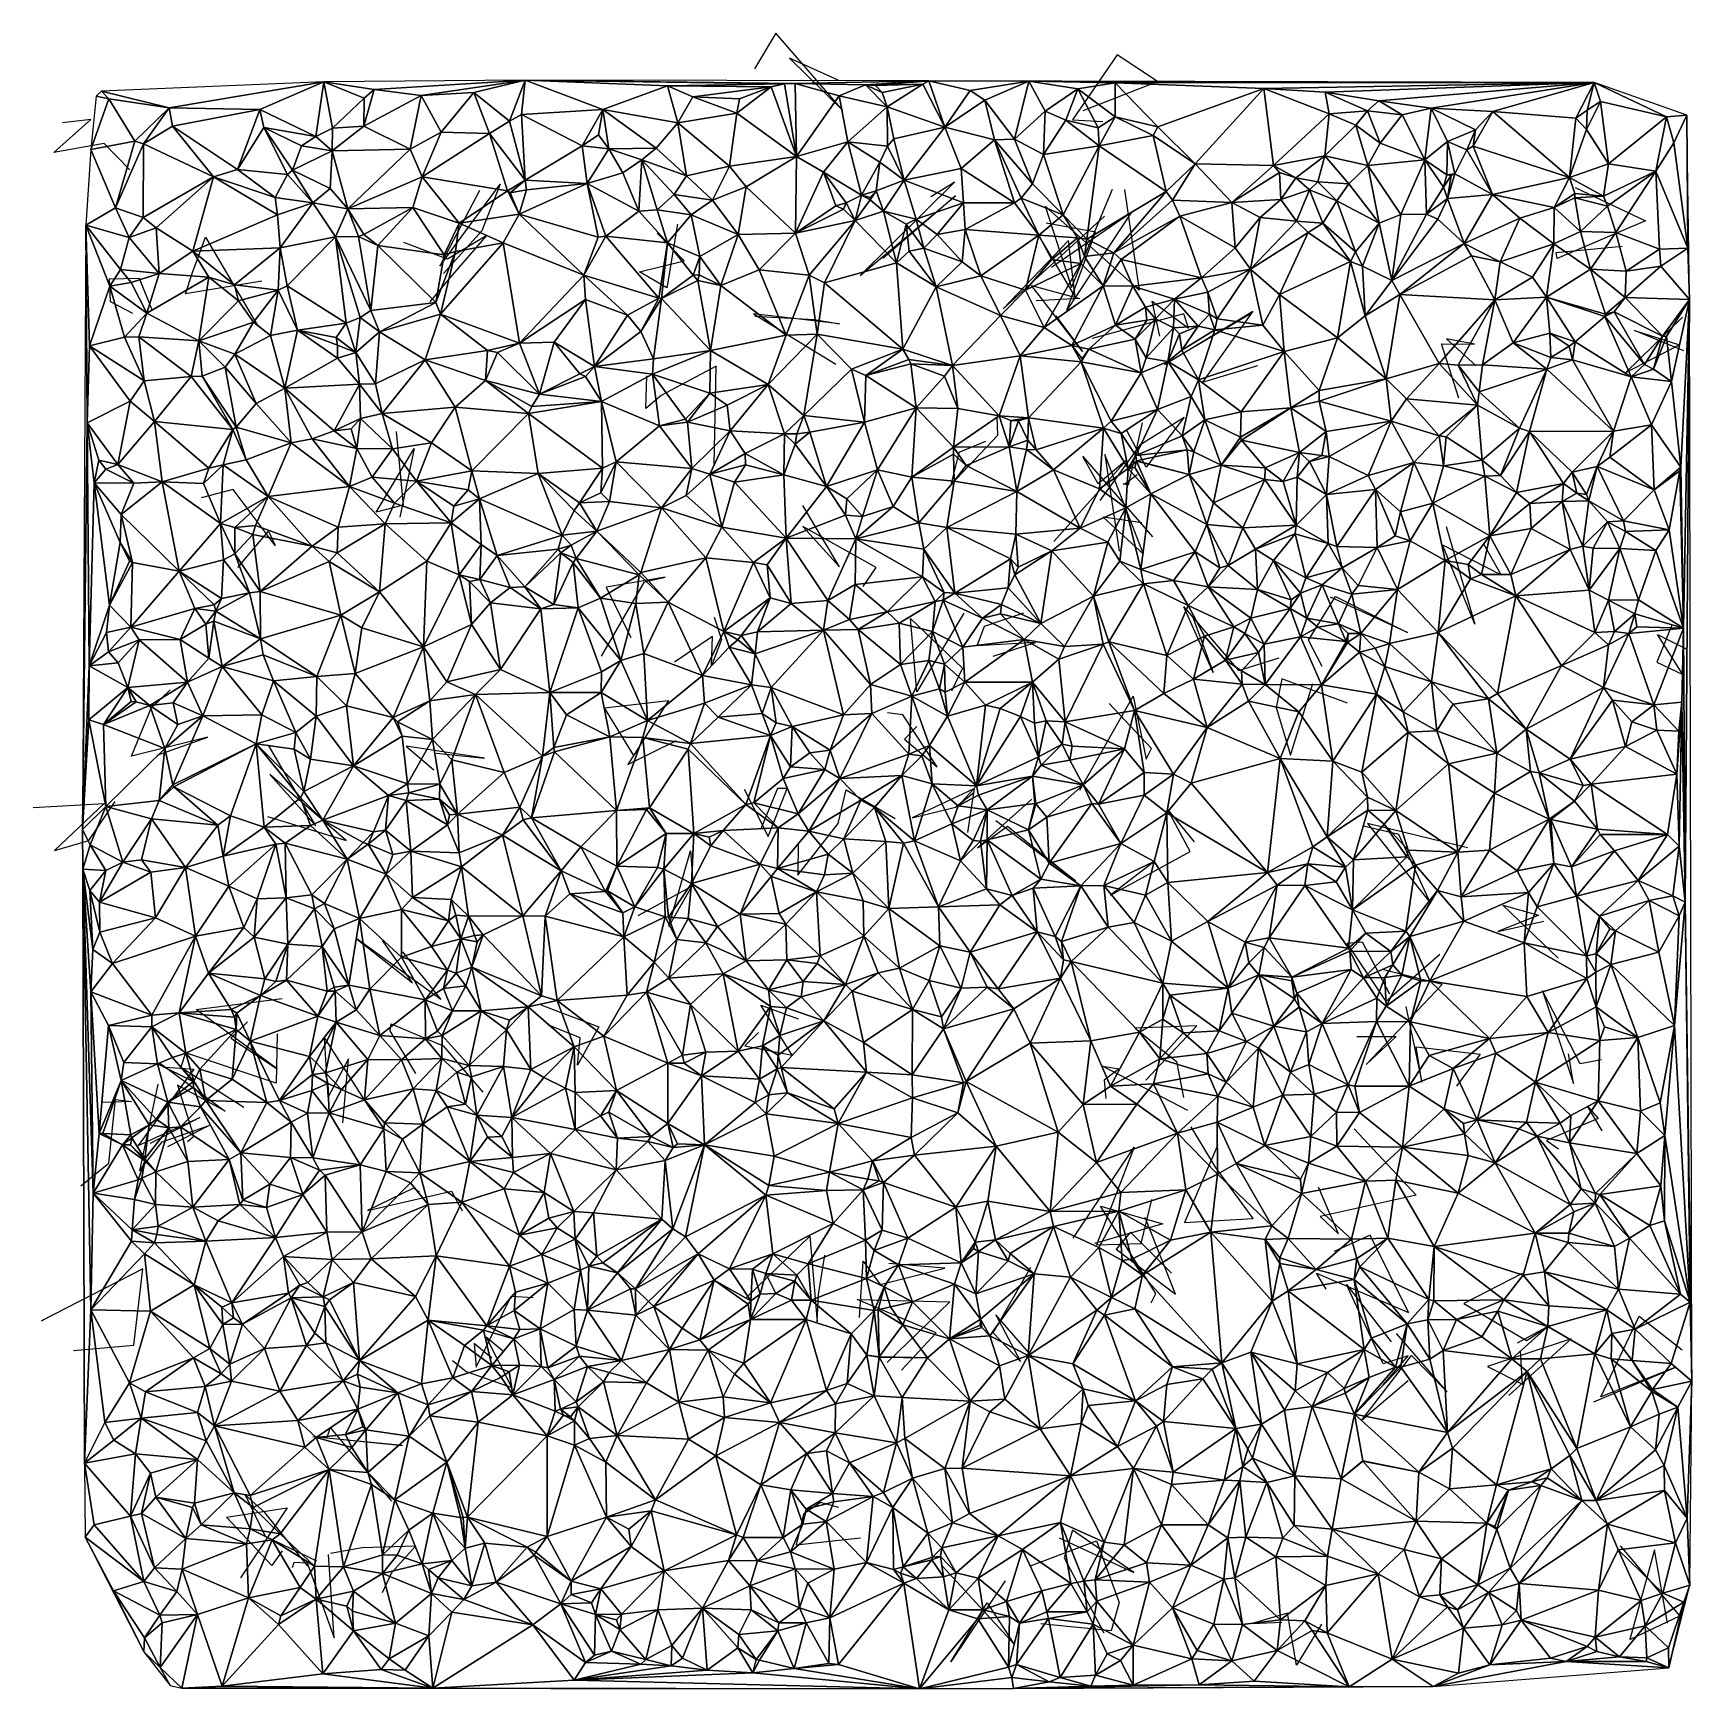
# Model space of a CAD drawing. Header units: metres. Extents: x -15.9 to 15, y -15 to 15.9.
import ezdxf

# ---------------------------------------------------------------- set-up
doc = ezdxf.new("R2010")
doc.units = ezdxf.units.M
doc.layers.add('CRACKS', color=1, linetype='Continuous')
doc.layers.add('STREET_MESH', color=7, linetype='Continuous')

msp = doc.modelspace()

# ---------------------------------------------------------------- linework, layer by layer
at = {"layer": 'CRACKS'}
for points in [[(-0.9, 14.989, 0.1), (-1.808, 15.397, 0.1), (-0.814, 14.423, 0.1), (-2.064, 15.862, 0.1), (-2.46, 15.198, 0.1)], [(3.659, 14.42, 0.1), (5.045, 14.964, 0.1), (4.291, 15.462, 0.1), (3.461, 14.247, 0.1), (4.028, 14.219, 0.1)], [(-14.09, 13.317, 0.1), (-14.568, 13.809, 0.1), (-15.504, 13.644, 0.1), (-14.819, 14.258, 0.1), (-15.345, 14.191, 0.1)], [(-7.577, 12.933, 0.1), (-8.318, 11.526, 0.1), (-7.195, 13.049, 0.1), (-7.535, 12.184, 0.1), (-8.251, 11.39, 0.1)], [(0.824, 12.824, 0.1), (1.272, 13.093, 0.1), (-0.489, 11.352, 0.1), (1.283, 12.834, 0.1), (-0.069, 11.668, 0.1)], [(12.821, 12.992, 0.1), (14.13, 12.366, 0.1), (12.484, 11.667, 0.1), (12.465, 11.78, 0.1), (13.696, 11.9, 0.1)], [(4.428, 12.953, 0.1), (4.704, 11.077, 0.1), (2.953, 12.645, 0.1), (3.446, 11.129, 0.1), (4.206, 12.957, 0.1)], [(2.809, 12.129, 0.1), (3.512, 10.947, 0.1), (3.389, 12.001, 0.1), (2.169, 10.731, 0.1), (4.06, 12.454, 0.1)], [(3.071, 11.505, 0.1), (4.56, 12.533, 0.1), (3.358, 10.708, 0.1), (3.893, 12.155, 0.1), (2.972, 12.326, 0.1)], [(-11.636, 11.244, 0.1), (-13.052, 11.009, 0.1), (-12.926, 11.409, 0.1), (-12.683, 12.067, 0.1), (-11.713, 10.419, 0.1)], [(-8.496, 10.862, 0.1), (-8.164, 11.265, 0.1), (-7.445, 12.098, 0.1), (-8.173, 11.657, 0.1), (-8.986, 11.964, 0.1)], [(-3.893, 12.304, 0.1), (-4.091, 11.123, 0.1), (-4.599, 11.422, 0.1), (-3.766, 11.625, 0.1), (-4.269, 12.14, 0.1)], [(-13.67, 10.694, 0.1), (-13.909, 11.296, 0.1), (-14.473, 11.284, 0.1), (-14.459, 10.868, 0.1), (-14.041, 10.652, 0.1)], [(3.149, 10.601, 0.1), (3.65, 9.937, 0.1), (2.701, 11.168, 0.1), (3.592, 10.925, 0.1), (2.785, 10.881, 0.1)], [(5.085, 10.22, 0.1), (4.944, 10.875, 0.1), (5.622, 10.372, 0.1), (5.538, 10.635, 0.1), (3.825, 10.18, 0.1)], [(-2.452, 10.595, 0.1), (-1.347, 10.531, 0.1), (-0.874, 10.454, 0.1), (-2.477, 10.635, 0.1), (-0.948, 9.698, 0.1)], [(6.801, 10.647, 0.1), (5.178, 9.694, 0.1), (6.817, 10.689, 0.1), (5.883, 9.365, 0.1), (6.912, 9.678, 0.1)], [(14.848, 9.948, 0.1), (13.927, 10.328, 0.1), (14.762, 10.063, 0.1), (13.757, 9.54, 0.1), (14.82, 10.578, 0.1)], [(10.654, 9.065, 0.1), (10.332, 10.077, 0.1), (10.947, 10.072, 0.1), (10.426, 10.175, 0.1), (10.979, 9.668, 0.1)], [(-3.212, 7.823, 0.1), (-3.174, 9.665, 0.1), (-4.197, 9.115, 0.1), (-4.483, 8.873, 0.1), (-4.465, 9.483, 0.1)], [(1.845, 8.261, 0.1), (1.345, 8.059, 0.1), (1.196, 7.455, 0.1), (2.072, 8.381, 0.1), (2.062, 8.712, 0.1)], [(3.977, 7.164, 0.1), (4.733, 8.209, 0.1), (5.544, 8.716, 0.1), (4.833, 7.785, 0.1), (4.466, 8.478, 0.1)], [(-9.132, 8.446, 0.1), (-9, 7.075, 0.1), (-9.502, 6.943, 0.1), (-8.799, 8.131, 0.1), (-9.064, 6.853, 0.1)], [(4.757, 8.607, 0.1), (4.498, 7.446, 0.1), (4.403, 7.471, 0.1), (4.439, 7.472, 0.1), (4.667, 7.648, 0.1)], [(3.117, 6.396, 0.1), (4.467, 7.912, 0.1), (3.937, 7.474, 0.1), (3.656, 7.98, 0.1), (4.949, 6.489, 0.1)], [(4.751, 6.745, 0.1), (4.031, 6.855, 0.1), (4.785, 6.166, 0.1), (4.067, 8.018, 0.1), (4.333, 6.22, 0.1)], [(-12.083, 5.913, 0.1), (-11.509, 6.591, 0.1), (-11.382, 6.325, 0.1), (-12.164, 7.37, 0.1), (-12.76, 7.214, 0.1)], [(-0.438, 5.564, 0.1), (-0.196, 5.913, 0.1), (-1.562, 6.68, 0.1), (-0.879, 5.927, 0.1), (-1.56, 7.069, 0.1)], [(10.417, 6.681, 0.1), (10.955, 4.859, 0.1), (10.353, 6.338, 0.1), (11.441, 5.776, 0.1), (11.122, 6.352, 0.1)], [(-5.31, 4.264, 0.1), (-4.505, 5.646, 0.1), (-4.123, 5.733, 0.1), (-5.222, 5.55, 0.1), (-4.764, 4.612, 0.1)], [(8.111, 4.071, 0.1), (7.856, 4.561, 0.1), (8.356, 5.374, 0.1), (9.699, 4.708, 0.1), (8.263, 5.365, 0.1)], [(-3.213, 4.988, 0.1), (-3.074, 4.577, 0.1), (-3.262, 4.082, 0.1), (-3.241, 4.63, 0.1), (-3.952, 4.155, 0.1)], [(1.438, 5.066, 0.1), (0.563, 3.599, 0.1), (0.446, 4.964, 0.1), (1.414, 4.041, 0.1), (1.209, 3.614, 0.1)], [(1.987, 4.267, 0.1), (2.771, 4.521, 0.1), (1.688, 4.458, 0.1), (1.821, 4.82, 0.1), (2.553, 5.074, 0.1)], [(5.688, 5.02, 0.1), (6.079, 3.962, 0.1), (5.535, 5.185, 0.1), (6.553, 3.998, 0.1), (7.308, 4.234, 0.1)], [(14.621, 4.84, 0.1), (14.345, 4.152, 0.1), (14.827, 3.921, 0.1), (14.354, 4.668, 0.1), (14.904, 4.392, 0.1)], [(8.581, 3.389, 0.1), (7.362, 3.843, 0.1), (7.256, 3.307, 0.1), (7.521, 2.421, 0.1), (7.939, 3.756, 0.1)], [(-13.584, 2.424, 0.1), (-12.639, 2.754, 0.1), (-14.059, 2.4, 0.1), (-13.692, 3.297, 0.1), (-13.338, 3.636, 0.1)], [(-4.709, 2.418, 0.1), (-5.253, 3.3, 0.1), (-4.062, 3.441, 0.1), (-4.82, 2.246, 0.1), (-3.911, 2.696, 0.1)], [(3.6, 1.767, 0.1), (4.594, 3.522, 0.1), (4.835, 2.344, 0.1), (4.93, 2.548, 0.1), (4.146, 3.381, 0.1)], [(0.564, 2.954, 0.1), (0.335, 2.72, 0.1), (0.945, 2.204, 0.1), (0.301, 3.173, 0.1), (0.019, 3.208, 0.1)], [(-11.527, 1.277, 0.1), (-10.063, 0.831, 0.1), (-11.483, 2.061, 0.1), (-10.627, 1.103, 0.1), (-11.507, 2.61, 0.1)], [(-8.389, 2.458, 0.1), (-7.485, 2.364, 0.1), (-8.945, 2.586, 0.1), (-8.934, 2.574, 0.1), (-8.433, 2.15, 0.1)], [(-15.891, 1.444, 0.1), (-14.568, 1.522, 0.1), (-15.496, 0.649, 0.1), (-14.854, 0.834, 0.1), (-14.366, 1.557, 0.1)], [(-2.65, 1.788, 0.1), (-2.204, 0.904, 0.1), (-1.849, 1.803, 0.1), (-2.032, 1.799, 0.1), (-2.342, 1.047, 0.1)], [(-1.647, 0.787, 0.1), (-1.653, 0.185, 0.1), (-0.901, 1.15, 0.1), (-0.751, 1.776, 0.1), (0.161, 1.241, 0.1)], [(1.515, 0.984, 0.1), (1.637, 1.799, 0.1), (0.474, 1.254, 0.1), (1.281, 1.454, 0.1), (1.629, 1.735, 0.1)], [(2.707, 1.604, 0.1), (1.696, 0.694, 0.1), (2.254, 1.1, 0.1), (3.519, 0.083, 0.1), (2.035, 1.199, 0.1)], [(4.972, 0.43, 0.1), (4.171, -0.186, 0.1), (5.653, 0.63, 0.1), (5.237, 1.401, 0.1), (5.73, 0.81, 0.1)], [(10.815, 0.694, 0.1), (8.954, 1.151, 0.1), (10.131, -0.337, 0.1), (9.538, 0.944, 0.1), (8.88, 1.097, 0.1)], [(-4.623, -0.566, 0.1), (-3.628, -0.016, 0.1), (-4.054, -0.76, 0.1), (-3.649, 0.641, 0.1), (-3.599, -0.03, 0.1)], [(12.504, -1.356, 0.1), (11.477, -0.373, 0.1), (12.139, -0.555, 0.1), (11.383, -0.859, 0.1), (12.236, -0.672, 0.1)], [(-9.012, -1.237, 0.1), (-8.302, -2.125, 0.1), (-9.883, -0.985, 0.1), (-8.827, -1.82, 0.1), (-9.388, -1.03, 0.1)], [(10.304, -1.288, 0.1), (9.302, -2.165, 0.1), (8.576, -1.078, 0.1), (8.853, -1.057, 0.1), (9.365, -2.02, 0.1)], [(8.757, -2.816, 0.1), (9.486, -2.816, 0.1), (8.929, -3.339, 0.1), (10.344, -1.848, 0.1), (9.25, -1.573, 0.1)], [(-11.897, -2.541, 0.1), (-12.21, -2.849, 0.1), (-11.347, -3.421, 0.1), (-12.858, -2.315, 0.1), (-11.253, -2.106, 0.1)], [(13.311, -3.25, 0.1), (12.916, -3.326, 0.1), (12.214, -1.968, 0.1), (12.789, -3.689, 0.1), (12.698, -3.138, 0.1)], [(-6.439, -2.224, 0.1), (-5.358, -2.638, 0.1), (-5.758, -3.351, 0.1), (-5.708, -2.843, 0.1), (-6.31, -2.601, 0.1)], [(-2.383, -2.742, 0.1), (-2.641, -2.992, 0.1), (-1.756, -3.161, 0.1), (-2.34, -2.236, 0.1), (-1.645, -2.489, 0.1)], [(9.67, -2.258, 0.1), (9.968, -3.667, 0.1), (9.859, -3.01, 0.1), (11.054, -3.146, 0.1), (10.61, -3.738, 0.1)], [(-11.346, -2.766, 0.1), (-11.367, -3.683, 0.1), (-13.052, -3.123, 0.1), (-13.143, -3.387, 0.1), (-11.968, -4.132, 0.1)], [(-8.768, -3.506, 0.1), (-9.246, -2.708, 0.1), (-9.223, -2.581, 0.1), (-8.258, -2.987, 0.1), (-7.517, -3.85, 0.1)], [(4.83, -3.628, 0.1), (5.777, -2.615, 0.1), (4.629, -2.661, 0.1), (5.397, -3.279, 0.1), (5.529, -3.951, 0.1)], [(-10.127, -4.423, 0.1), (-10.018, -3.235, 0.1), (-10.397, -3.937, 0.1), (-10.468, -2.846, 0.1), (-9.588, -4.209, 0.1)], [(-13.424, -3.388, 0.1), (-12.899, -3.423, 0.1), (-13.936, -4.843, 0.1), (-12.785, -4.323, 0.1), (-13.711, -4.806, 0.1)], [(-13.539, -3.307, 0.1), (-12.313, -4.205, 0.1), (-13.206, -3.724, 0.1), (-12.898, -4.68, 0.1), (-13.016, -4.775, 0.1)], [(5.612, -4.195, 0.1), (4.021, -3.37, 0.1), (4.333, -3.418, 0.1), (4.049, -3.627, 0.1), (4.084, -3.972, 0.1)], [(-13.572, -3.701, 0.1), (-13.91, -5.316, 0.1), (-13.491, -4.778, 0.1), (-12.613, -4.471, 0.1), (-13.39, -4.869, 0.1)], [(-15.001, -5.599, 0.1), (-14.485, -5.172, 0.1), (-14.355, -3.988, 0.1), (-14.062, -4.029, 0.1), (-14.607, -4.046, 0.1)], [(13.323, -4.575, 0.1), (13.052, -4.116, 0.1), (13.25, -4.345, 0.1), (12.285, -4.75, 0.1), (12.51, -4.907, 0.1)], [(6.164, -4.843, 0.1), (5.55, -6.278, 0.1), (6.828, -6.204, 0.1), (6.125, -5.251, 0.1), (5.671, -4.501, 0.1)], [(8.708, -4.534, 0.1), (9.86, -5.773, 0.1), (8.075, -6.167, 0.1), (8.413, -6.487, 0.1), (8.042, -5.624, 0.1)], [(3.472, -6.572, 0.1), (4.613, -4.875, 0.1), (3.911, -6.697, 0.1), (4.74, -6.669, 0.1), (4.94, -5.853, 0.1)], [(-8.699, -5.713, 0.1), (-8.806, -5.642, 0.1), (-9.667, -6.056, 0.1), (-8.099, -5.693, 0.1), (-7.902, -6.064, 0.1)], [(4.928, -7.775, 0.1), (5.016, -7.604, 0.1), (3.984, -5.976, 0.1), (5.141, -6.306, 0.1), (3.872, -6.671, 0.1)], [(5.306, -7.223, 0.1), (4.539, -6.461, 0.1), (4.277, -6.773, 0.1), (5.379, -7.611, 0.1), (4.812, -6.187, 0.1)], [(-2.615, -7.679, 0.1), (-1.432, -6.534, 0.1), (-1.29, -8.126, 0.1), (-1.267, -7.622, 0.1), (-1.151, -6.887, 0.1)], [(8.185, -7.52, 0.1), (8.006, -7.224, 0.1), (9.717, -7.954, 0.1), (9.007, -6.513, 0.1), (8.333, -6.82, 0.1)], [(-0.506, -8.045, 0.1), (-0.433, -7.002, 0.1), (-0.117, -7.433, 0.1), (1.087, -7.132, 0.1), (0.041, -7.041, 0.1)], [(-15.141, -8.664, 0.1), (-14.017, -8.561, 0.1), (-13.851, -7.144, 0.1), (-15.733, -8.111, 0.1), (-15.698, -8.093, 0.1)], [(2.704, -8.766, 0.1), (2.034, -8.001, 0.1), (2.494, -8.867, 0.1), (1.984, -8.334, 0.1), (2.683, -7.113, 0.1)], [(11.836, -7.229, 0.1), (10.75, -7.785, 0.1), (11.914, -8.474, 0.1), (12.351, -8.197, 0.1), (11.741, -8.527, 0.1)], [(-7.352, -8.805, 0.1), (-7.681, -8.529, 0.1), (-7.643, -8.973, 0.1), (-6.991, -7.649, 0.1), (-6.583, -7.675, 0.1)], [(0.275, -9.031, 0.1), (0.923, -8.336, 0.1), (-0.547, -7.715, 0.1), (1.175, -7.757, 0.1), (0.01, -8.885, 0.1)], [(9.247, -9.3, 0.1), (9.714, -8.759, 0.1), (9.246, -8.908, 0.1), (8.563, -7.435, 0.1), (9.395, -8.502, 0.1)], [(13.168, -9.62, 0.1), (14.697, -8.974, 0.1), (13.297, -9.523, 0.1), (14.013, -8.024, 0.1), (14.817, -8.647, 0.1)], [(-8.085, -8.848, 0.1), (-7.829, -9.051, 0.1), (-6.978, -9.348, 0.1), (-7.453, -8.407, 0.1), (-7.123, -8.688, 0.1)], [(9.711, -9.227, 0.1), (8.843, -9.968, 0.1), (9.774, -8.754, 0.1), (10.441, -9.433, 0.1), (9.494, -8.344, 0.1)], [(11.588, -9.498, 0.1), (12.749, -8.443, 0.1), (11.192, -8.961, 0.1), (11.842, -9.286, 0.1), (11.801, -8.669, 0.1)], [(-9.213, -11.465, 0.1), (-10.362, -10.089, 0.1), (-10.424, -10.29, 0.1), (-9.016, -10.431, 0.1), (-10.682, -10.268, 0.1)], [(-10.774, -12.675, 0.1), (-11.577, -11.675, 0.1), (-11.942, -11.35, 0.1), (-11.57, -12.12, 0.1), (-10.614, -12.58, 0.1)], [(-11.255, -12.391, 0.1), (-11.447, -12.663, 0.1), (-12.288, -11.763, 0.1), (-11.159, -11.592, 0.1), (-12.03, -12.894, 0.1)], [(-0.886, -11.583, 0.1), (-1.232, -11.493, 0.1), (-1.55, -11.708, 0.1), (-1.684, -12.277, 0.1), (-0.483, -12.148, 0.1)], [(3.216, -12.148, 0.1), (4.602, -12.798, 0.1), (3.464, -12.01, 0.1), (3.307, -12.522, 0.1), (4.045, -13.92, 0.1)], [(-9.386, -13.17, 0.1), (-9.215, -12.793, 0.1), (-8.773, -12.306, 0.1), (-9.764, -12.334, 0.1), (-10.356, -12.44, 0.1)], [(2.677, -12.671, 0.1), (3.908, -12.206, 0.1), (4.328, -13.355, 0.1), (4.184, -13.879, 0.1), (2.872, -13.752, 0.1)], [(14.544, -13.736, 0.1), (14.302, -12.373, 0.1), (13.839, -14.04, 0.1), (14.771, -13.603, 0.1), (13.666, -12.297, 0.1)], [(-11.06, -12.705, 0.1), (-11.033, -12.601, 0.1), (-10.789, -12.615, 0.1), (-10.286, -14.011, 0.1), (-10.39, -12.459, 0.1)], [(2.206, -12.951, 0.1), (1.198, -14.458, 0.1), (1.873, -13.36, 0.1), (2.368, -14.122, 0.1), (1.031, -12.665, 0.1)], [(8.1, -13.757, 0.1), (7.631, -14.519, 0.1), (7.464, -13.554, 0.1), (6.806, -13.745, 0.1), (7.361, -13.717, 0.1)]]:
    msp.add_polyline3d(points, dxfattribs=at)
at = {"layer": 'STREET_MESH'}
for points in [[(-13.36, 14.474), (-10.478, 14.958), (-14.62, 14.781)], [(-13.36, 14.474), (-11.672, 14.44), (-10.478, 14.958)], [(-11.672, 14.44), (-10.629, 13.94), (-10.478, 14.958)], [(-10.629, 13.94), (-10.315, 14.095), (-10.478, 14.958)], [(-10.478, 14.958), (-9.541, 14.811), (-6.73, 14.99)], [(-10.315, 14.095), (-9.726, 14.655), (-10.478, 14.958)], [(-9.726, 14.655), (-9.541, 14.811), (-10.478, 14.958)], [(-9.541, 14.811), (-8.669, 14.704), (-6.73, 14.99)], [(-8.669, 14.704), (-7.683, 14.757), (-6.73, 14.99)], [(-7.683, 14.757), (-7.024, 14.226), (-6.73, 14.99)], [(-7.024, 14.226), (-6.801, 14.349), (-6.73, 14.99)], [(-6.801, 14.349), (-5.282, 14.439), (-6.73, 14.99)], [(-5.282, 14.439), (-4.081, 14.882), (-6.73, 14.99)], [(-1.702, 14.928), (0.789, 14.977), (-6.73, 14.99)], [(-4.081, 14.882), (-1.901, 14.919), (-6.73, 14.99)], [(-1.901, 14.919), (-1.702, 14.928), (-6.73, 14.99)], [(-3.887, 14.196), (-4.081, 14.882), (-5.282, 14.439)], [(-1.901, 14.919), (-4.081, 14.882), (-2.149, 14.866)], [(-2.149, 14.866), (-4.081, 14.882), (-3.608, 14.676)], [(-4.081, 14.882), (-3.887, 14.196), (-3.608, 14.676)], [(-2.737, 14.638), (-2.149, 14.866), (-3.608, 14.676)], [(-2.149, 14.866), (-2.787, 14.372), (-1.678, 13.564)], [(-2.737, 14.638), (-2.787, 14.372), (-2.149, 14.866)], [(-1.901, 14.919), (-2.149, 14.866), (-1.678, 13.564)], [(-1.702, 14.928), (-1.901, 14.919), (-1.678, 13.564)], [(-1.702, 14.928), (-0.392, 14.903), (0.789, 14.977)], [(-1.702, 14.928), (-1.678, 13.564), (-0.883, 14.695)], [(-0.392, 14.903), (-1.702, 14.928), (-0.883, 14.695)], [(0.013, 14.491), (-0.392, 14.903), (-0.883, 14.695)], [(-0.392, 14.903), (-0.207, 14.886), (0.789, 14.977)], [(-0.207, 14.886), (-0.392, 14.903), (-0.084, 14.756)], [(-0.392, 14.903), (0.013, 14.491), (-0.084, 14.756)], [(0.789, 14.977), (-0.207, 14.886), (0.677, 14.913)], [(-0.207, 14.886), (-0.084, 14.756), (0.677, 14.913)], [(-0.084, 14.756), (0.013, 14.491), (0.677, 14.913)], [(0.013, 14.491), (1.087, 14.112), (0.677, 14.913)], [(1.087, 14.112), (0.789, 14.977), (0.677, 14.913)], [(2.647, 14.969), (0.789, 14.977), (1.557, 14.795)], [(0.789, 14.977), (1.087, 14.112), (1.557, 14.795)], [(13.175, 14.943), (0.789, 14.977), (2.647, 14.969)], [(1.83, 14.616), (2.647, 14.969), (1.557, 14.795)], [(2.647, 14.969), (1.83, 14.616), (2.382, 13.888)], [(2.955, 14.412), (2.647, 14.969), (2.382, 13.888)], [(13.175, 14.943), (2.647, 14.969), (4.257, 14.939)], [(2.647, 14.969), (3.562, 14.827), (4.257, 14.939)], [(2.955, 14.412), (3.562, 14.827), (2.647, 14.969)], [(3.562, 14.827), (2.955, 14.412), (3.335, 14.244)], [(3.937, 14.099), (3.562, 14.827), (3.335, 14.244)], [(3.562, 14.827), (4.259, 14.305), (4.257, 14.939)], [(3.562, 14.827), (3.937, 14.099), (4.259, 14.305)], [(7.025, 14.832), (13.175, 14.943), (4.257, 14.939)], [(5.051, 14.118), (7.025, 14.832), (4.257, 14.939)], [(4.259, 14.305), (5.051, 14.118), (4.257, 14.939)], [(7.025, 14.832), (5.051, 14.118), (5.748, 13.429)], [(7.206, 13.397), (7.025, 14.832), (5.748, 13.429)], [(13.175, 14.943), (7.025, 14.832), (8.166, 14.766)], [(7.025, 14.832), (8.243, 14.361), (8.166, 14.766)], [(7.206, 13.397), (8.243, 14.361), (7.025, 14.832)], [(13.175, 14.943), (8.166, 14.766), (9.168, 14.605)], [(10.142, 14.468), (13.175, 14.943), (9.168, 14.605)], [(13.175, 14.943), (10.142, 14.468), (11.287, 14.405)], [(12.837, 14.279), (13.175, 14.943), (11.287, 14.405)], [(12.837, 14.279), (13.045, 14.429), (13.175, 14.943)], [(13.175, 14.943), (13.045, 14.429), (13.296, 14.592)], [(13.175, 14.943), (14.521, 14.303), (14.899, 14.338)], [(14.521, 14.303), (13.175, 14.943), (13.296, 14.592)], [(-14.819, 13.7), (-14.479, 14.642), (-14.715, 14.69)], [(-13.997, 13.85), (-14.479, 14.642), (-14.819, 13.7)], [(-14.479, 14.642), (-14.62, 14.781), (-14.715, 14.69)], [(-14.479, 14.642), (-13.36, 14.474), (-14.62, 14.781)], [(-13.997, 13.85), (-13.36, 14.474), (-14.479, 14.642)], [(-10.315, 14.095), (-9.736, 14.131), (-9.726, 14.655)], [(-9.736, 14.131), (-9.541, 14.811), (-9.726, 14.655)], [(-9.541, 14.811), (-9.736, 14.131), (-8.669, 14.704)], [(-9.736, 14.131), (-8.872, 13.701), (-8.669, 14.704)], [(-8.669, 14.704), (-8.872, 13.701), (-8.295, 14.019)], [(-8.669, 14.704), (-8.295, 14.019), (-7.683, 14.757)], [(-7.683, 14.757), (-8.295, 14.019), (-7.393, 13.995)], [(-7.024, 14.226), (-7.683, 14.757), (-7.393, 13.995)], [(-3.887, 14.196), (-2.787, 14.372), (-3.608, 14.676)], [(-2.787, 14.372), (-2.737, 14.638), (-3.608, 14.676)], [(-1.678, 13.564), (-0.719, 13.84), (-0.883, 14.695)], [(-0.719, 13.84), (0.013, 14.491), (-0.883, 14.695)], [(1.087, 14.112), (1.83, 14.616), (1.557, 14.795)], [(1.83, 14.616), (1.087, 14.112), (2.009, 13.879)], [(1.83, 14.616), (2.009, 13.879), (2.382, 13.888)], [(8.166, 14.766), (8.957, 14.414), (9.168, 14.605)], [(8.243, 14.361), (8.957, 14.414), (8.166, 14.766)], [(8.957, 14.414), (9.6, 14.341), (9.168, 14.605)], [(9.6, 14.341), (10.142, 14.468), (9.168, 14.605)], [(13.03, 14.069), (13.44, 13.428), (13.296, 14.592)], [(13.045, 14.429), (13.03, 14.069), (13.296, 14.592)], [(13.44, 13.428), (14.521, 14.303), (13.296, 14.592)], [(-13.36, 14.474), (-13.997, 13.85), (-13.839, 13.803)], [(-13.295, 14.13), (-13.36, 14.474), (-13.839, 13.803)], [(-13.295, 14.13), (-11.672, 14.44), (-13.36, 14.474)], [(-11.672, 14.44), (-13.295, 14.13), (-12.088, 13.325)], [(-11.672, 14.44), (-12.088, 13.325), (-11.596, 14.108)], [(-10.629, 13.94), (-11.672, 14.44), (-11.596, 14.108)], [(-6.729, 13.123), (-7.024, 14.226), (-7.393, 13.995)], [(-7.024, 14.226), (-6.729, 13.123), (-6.801, 14.349)], [(-5.282, 14.439), (-6.801, 14.349), (-5.668, 13.765)], [(-6.801, 14.349), (-6.729, 13.123), (-5.668, 13.765)], [(-5.362, 13.972), (-5.282, 14.439), (-5.668, 13.765)], [(-5.282, 14.439), (-5.362, 13.972), (-5.174, 13.709)], [(-4.288, 13.722), (-5.282, 14.439), (-5.174, 13.709)], [(-3.887, 14.196), (-5.282, 14.439), (-4.288, 13.722)], [(-2.787, 14.372), (-3.887, 14.196), (-2.922, 13.384)], [(-2.787, 14.372), (-2.922, 13.384), (-1.678, 13.564)], [(-0.719, 13.84), (0.016, 13.762), (0.013, 14.491)], [(1.087, 14.112), (0.013, 14.491), (0.134, 13.895)], [(0.013, 14.491), (0.016, 13.762), (0.134, 13.895)], [(2.921, 13.602), (2.955, 14.412), (2.382, 13.888)], [(2.955, 14.412), (2.921, 13.602), (3.335, 14.244)], [(3.335, 14.244), (2.921, 13.602), (3.96, 13.763)], [(3.937, 14.099), (3.335, 14.244), (3.96, 13.763)], [(4.259, 14.305), (3.937, 14.099), (3.96, 13.763)], [(4.965, 13.956), (4.259, 14.305), (3.96, 13.763)], [(4.259, 14.305), (4.965, 13.956), (5.051, 14.118)], [(8.159, 13.578), (8.243, 14.361), (7.206, 13.397)], [(8.243, 14.361), (8.159, 13.578), (8.74, 14.153)], [(8.957, 14.414), (8.243, 14.361), (8.74, 14.153)], [(9.192, 13.814), (8.957, 14.414), (8.74, 14.153)], [(9.192, 13.814), (9.6, 14.341), (8.957, 14.414)], [(9.6, 14.341), (9.192, 13.814), (10.02, 13.502)], [(10.142, 14.468), (9.6, 14.341), (10.02, 13.502)], [(10.447, 13.843), (10.142, 14.468), (10.02, 13.502)], [(10.142, 14.468), (10.966, 14.063), (11.287, 14.405)], [(10.447, 13.843), (10.966, 14.063), (10.142, 14.468)], [(10.966, 14.063), (10.921, 13.757), (11.287, 14.405)], [(10.921, 13.757), (12.715, 13.174), (11.287, 14.405)], [(12.715, 13.174), (12.837, 14.279), (11.287, 14.405)], [(12.715, 13.174), (13.03, 14.069), (12.837, 14.279)], [(13.03, 14.069), (13.045, 14.429), (12.837, 14.279)], [(14.521, 14.303), (13.44, 13.428), (14.323, 13.291)], [(14.661, 13.823), (14.521, 14.303), (14.323, 13.291)], [(14.521, 14.303), (14.661, 13.823), (14.899, 14.338)], [(14.661, 13.823), (14.922, 11.859), (14.899, 14.338)], [(14.899, 14.338), (14.922, 11.859), (14.948, 10.906)], [(-13.295, 14.13), (-13.839, 13.803), (-12.53, 13.19)], [(-12.088, 13.325), (-13.295, 14.13), (-12.53, 13.19)], [(-12.088, 13.325), (-11.152, 13.231), (-11.596, 14.108)], [(-10.892, 13.764), (-10.629, 13.94), (-11.596, 14.108)], [(-11.065, 13.312), (-10.892, 13.764), (-11.596, 14.108)], [(-11.152, 13.231), (-11.065, 13.312), (-11.596, 14.108)], [(-10.629, 13.94), (-10.892, 13.764), (-10.322, 13.67)], [(-10.315, 14.095), (-10.629, 13.94), (-10.322, 13.67)], [(-9.736, 14.131), (-10.315, 14.095), (-10.322, 13.67)], [(-8.872, 13.701), (-9.736, 14.131), (-10.322, 13.67)], [(-8.872, 13.701), (-8.645, 13.189), (-8.295, 14.019)], [(-8.295, 14.019), (-8.645, 13.189), (-7.393, 13.995)], [(-8.645, 13.189), (-7.058, 12.925), (-7.393, 13.995)], [(-7.058, 12.925), (-6.729, 13.123), (-7.393, 13.995)], [(-5.174, 13.709), (-5.362, 13.972), (-5.668, 13.765)], [(-3.728, 13.206), (-3.887, 14.196), (-4.288, 13.722)], [(-3.887, 14.196), (-3.728, 13.206), (-2.922, 13.384)], [(0.33, 13.128), (1.087, 14.112), (0.134, 13.895)], [(0.33, 13.128), (1.391, 13.342), (1.087, 14.112)], [(1.087, 14.112), (1.391, 13.342), (2.009, 13.879)], [(5.205, 12.915), (4.965, 13.956), (3.96, 13.763)], [(5.051, 14.118), (4.965, 13.956), (5.748, 13.429)], [(4.965, 13.956), (5.205, 12.915), (5.748, 13.429)], [(8.159, 13.578), (8.961, 13.396), (8.74, 14.153)], [(8.961, 13.396), (9.192, 13.814), (8.74, 14.153)], [(10.806, 13.69), (10.966, 14.063), (10.447, 13.843)], [(10.806, 13.69), (10.921, 13.757), (10.966, 14.063)], [(13.03, 14.069), (12.715, 13.174), (13.44, 13.428)], [(-14.355, 12.611), (-14.819, 13.7), (-14.909, 12.287)], [(-14.355, 12.611), (-13.997, 13.85), (-14.819, 13.7)], [(-13.997, 13.85), (-14.355, 12.611), (-13.839, 13.803)], [(-14.355, 12.611), (-13.844, 12.428), (-13.839, 13.803)], [(-13.839, 13.803), (-13.844, 12.428), (-12.53, 13.19)], [(-10.892, 13.764), (-11.065, 13.312), (-10.322, 13.67)], [(-11.065, 13.312), (-10.361, 12.969), (-10.322, 13.67)], [(-10.361, 12.969), (-10.034, 12.592), (-10.322, 13.67)], [(-10.034, 12.592), (-8.872, 13.701), (-10.322, 13.67)], [(-10.034, 12.592), (-8.645, 13.189), (-8.872, 13.701)], [(-5.668, 13.765), (-6.729, 13.123), (-5.577, 13.064)], [(-5.174, 13.709), (-5.668, 13.765), (-5.577, 13.064)], [(-4.911, 13.264), (-5.174, 13.709), (-5.577, 13.064)], [(-4.555, 13.503), (-4.288, 13.722), (-5.174, 13.709)], [(-4.555, 13.503), (-5.174, 13.709), (-4.911, 13.264)], [(-4.555, 13.503), (-3.728, 13.206), (-4.288, 13.722)], [(-1.176, 13.276), (-0.719, 13.84), (-1.678, 13.564)], [(-0.464, 12.845), (-0.719, 13.84), (-1.176, 13.276)], [(0.016, 13.762), (-0.719, 13.84), (-0.125, 13.464)], [(-0.719, 13.84), (-0.464, 12.845), (-0.125, 13.464)], [(0.016, 13.762), (-0.125, 13.464), (0.33, 13.128)], [(0.016, 13.762), (0.33, 13.128), (0.134, 13.895)], [(1.391, 13.342), (2.379, 12.705), (2.009, 13.879)], [(2.009, 13.879), (2.718, 13.059), (2.382, 13.888)], [(2.379, 12.705), (2.504, 12.793), (2.009, 13.879)], [(2.504, 12.793), (2.718, 13.059), (2.009, 13.879)], [(2.718, 13.059), (2.921, 13.602), (2.382, 13.888)], [(2.921, 13.602), (2.718, 13.059), (3.286, 12.479)], [(2.921, 13.602), (3.286, 12.479), (3.96, 13.763)], [(3.96, 13.763), (3.286, 12.479), (3.73, 12.029)], [(5.205, 12.915), (3.96, 13.763), (3.73, 12.029)], [(9.192, 13.814), (8.961, 13.396), (10.02, 13.502)], [(10.434, 13.224), (10.447, 13.843), (10.02, 13.502)], [(10.434, 13.224), (10.578, 13.242), (10.447, 13.843)], [(10.578, 13.242), (10.806, 13.69), (10.447, 13.843)], [(10.806, 13.69), (10.578, 13.242), (11.285, 12.86)], [(10.921, 13.757), (10.806, 13.69), (11.285, 12.86)], [(12.715, 13.174), (10.921, 13.757), (11.285, 12.86)], [(14.922, 11.859), (14.661, 13.823), (14.323, 13.291)], [(-11.386, 12.806), (-12.088, 13.325), (-12.53, 13.19)], [(-11.152, 13.231), (-12.088, 13.325), (-11.386, 12.806)], [(-11.152, 13.231), (-10.683, 12.703), (-11.065, 13.312)], [(-11.065, 13.312), (-10.683, 12.703), (-10.361, 12.969)], [(-4.555, 13.503), (-4.911, 13.264), (-4.614, 12.546)], [(-4.271, 12.573), (-4.555, 13.503), (-4.614, 12.546)], [(-3.956, 12.861), (-3.728, 13.206), (-4.555, 13.503)], [(-4.271, 12.573), (-3.956, 12.861), (-4.555, 13.503)], [(-3.728, 13.206), (-3.24, 12.753), (-2.922, 13.384)], [(-3.24, 12.753), (-2.613, 13), (-2.922, 13.384)], [(-2.922, 13.384), (-2.613, 13), (-1.678, 13.564)], [(-1.678, 13.564), (-2.613, 13), (-1.697, 12.138)], [(-1.176, 13.276), (-1.678, 13.564), (-1.697, 12.138)], [(-0.125, 13.464), (-0.464, 12.845), (-0.196, 12.928)], [(-0.125, 13.464), (-0.196, 12.928), (0.33, 13.128)], [(1.391, 13.342), (0.33, 13.128), (1.434, 12.701)], [(2.379, 12.705), (1.391, 13.342), (1.434, 12.701)], [(5.205, 12.915), (5.325, 12.755), (5.748, 13.429)], [(5.325, 12.755), (6.427, 12.709), (5.748, 13.429)], [(6.427, 12.709), (7.206, 13.397), (5.748, 13.429)], [(6.427, 12.709), (7.314, 13.269), (7.206, 13.397)], [(7.619, 13.168), (8.159, 13.578), (7.206, 13.397)], [(7.314, 13.269), (7.619, 13.168), (7.206, 13.397)], [(7.619, 13.168), (8.031, 13.093), (8.159, 13.578)], [(8.159, 13.578), (8.031, 13.093), (8.607, 13.06)], [(8.159, 13.578), (8.607, 13.06), (8.961, 13.396)], [(8.961, 13.396), (8.607, 13.06), (9.173, 12.323)], [(8.961, 13.396), (9.576, 12.489), (10.02, 13.502)], [(9.576, 12.489), (8.961, 13.396), (9.173, 12.323)], [(9.576, 12.489), (10.052, 12.496), (10.02, 13.502)], [(10.052, 12.496), (10.369, 12.995), (10.02, 13.502)], [(10.369, 12.995), (10.434, 13.224), (10.02, 13.502)], [(12.715, 13.174), (13.352, 12.829), (13.44, 13.428)], [(13.44, 13.428), (13.352, 12.829), (14.323, 13.291)], [(13.352, 12.829), (13.426, 12.641), (14.323, 13.291)], [(14.323, 13.291), (13.426, 12.641), (13.579, 12.149)], [(14.393, 11.84), (14.323, 13.291), (13.579, 12.149)], [(14.393, 11.84), (14.922, 11.859), (14.323, 13.291)], [(-13.844, 12.428), (-13.599, 12.239), (-12.53, 13.19)], [(-13.599, 12.239), (-12.917, 11.803), (-12.53, 13.19)], [(-12.917, 11.803), (-11.341, 12.48), (-12.53, 13.19)], [(-11.341, 12.48), (-11.386, 12.806), (-12.53, 13.19)], [(-10.683, 12.703), (-11.152, 13.231), (-11.386, 12.806)], [(-10.034, 12.592), (-8.823, 12.619), (-8.645, 13.189)], [(-8.645, 13.189), (-8.823, 12.619), (-7.96, 12.325)], [(-7.058, 12.925), (-8.645, 13.189), (-7.96, 12.325)], [(-7.058, 12.925), (-7.012, 12.889), (-6.729, 13.123)], [(-7.012, 12.889), (-6.705, 12.944), (-6.729, 13.123)], [(-6.705, 12.944), (-6.842, 12.496), (-5.577, 13.064)], [(-6.842, 12.496), (-5.368, 12.062), (-5.577, 13.064)], [(-6.729, 13.123), (-6.705, 12.944), (-5.577, 13.064)], [(-4.614, 12.546), (-4.911, 13.264), (-5.577, 13.064)], [(-5.225, 12.083), (-4.614, 12.546), (-5.577, 13.064)], [(-5.368, 12.062), (-5.225, 12.083), (-5.577, 13.064)], [(-3.728, 13.206), (-3.956, 12.861), (-3.24, 12.753)], [(-3.24, 12.753), (-2.765, 12.115), (-2.613, 13)], [(-2.613, 13), (-2.765, 12.115), (-1.697, 12.138)], [(-0.945, 12.647), (-1.176, 13.276), (-1.697, 12.138)], [(-0.945, 12.647), (-0.752, 12.706), (-1.176, 13.276)], [(-0.752, 12.706), (-0.464, 12.845), (-1.176, 13.276)], [(0.33, 13.128), (-0.196, 12.928), (-0.055, 12.548)], [(0.548, 12.399), (0.33, 13.128), (-0.055, 12.548)], [(0.33, 13.128), (0.548, 12.399), (1.434, 12.701)], [(2.718, 13.059), (2.504, 12.793), (3.286, 12.479)], [(7.314, 13.269), (6.427, 12.709), (7.339, 12.766)], [(7.619, 13.168), (7.314, 13.269), (7.339, 12.766)], [(7.876, 12.943), (7.619, 13.168), (7.339, 12.766)], [(7.619, 13.168), (7.876, 12.943), (8.031, 13.093)], [(8.031, 13.093), (7.876, 12.943), (8.386, 12.744)], [(8.607, 13.06), (8.031, 13.093), (8.386, 12.744)], [(9.173, 12.323), (8.607, 13.06), (8.386, 12.744)], [(10.445, 12.784), (10.369, 12.995), (10.052, 12.496)], [(10.369, 12.995), (10.512, 13.211), (10.434, 13.224)], [(10.512, 13.211), (10.369, 12.995), (10.445, 12.784)], [(10.512, 13.211), (10.578, 13.242), (10.434, 13.224)], [(10.578, 13.242), (10.445, 12.784), (11.285, 12.86)], [(10.578, 13.242), (10.512, 13.211), (10.445, 12.784)], [(12.715, 13.174), (11.285, 12.86), (12.428, 12.616)], [(12.817, 12.876), (12.715, 13.174), (12.428, 12.616)], [(13.352, 12.829), (12.715, 13.174), (12.817, 12.876)], [(-11.341, 12.48), (-10.683, 12.703), (-11.386, 12.806)], [(-10.683, 12.703), (-11.341, 12.48), (-11.293, 11.868)], [(-10.261, 12.068), (-10.683, 12.703), (-11.293, 11.868)], [(-10.683, 12.703), (-10.034, 12.592), (-10.361, 12.969)], [(-10.034, 12.592), (-10.683, 12.703), (-10.261, 12.068)], [(-7.058, 12.925), (-7.96, 12.325), (-6.842, 12.496)], [(-7.012, 12.889), (-7.058, 12.925), (-6.842, 12.496)], [(-6.705, 12.944), (-7.012, 12.889), (-6.842, 12.496)], [(-3.956, 12.861), (-4.271, 12.573), (-3.637, 12.479)], [(-3.956, 12.861), (-3.637, 12.479), (-3.24, 12.753)], [(-3.637, 12.479), (-2.765, 12.115), (-3.24, 12.753)], [(-0.805, 12.586), (-0.752, 12.706), (-0.945, 12.647)], [(-0.752, 12.706), (-0.805, 12.586), (-0.586, 12.377)], [(-0.464, 12.845), (-0.752, 12.706), (-0.586, 12.377)], [(-0.308, 12.76), (-0.464, 12.845), (-0.586, 12.377)], [(-0.308, 12.76), (-0.586, 12.377), (-0.055, 12.548)], [(-0.464, 12.845), (-0.305, 12.802), (-0.196, 12.928)], [(-0.308, 12.76), (-0.305, 12.802), (-0.464, 12.845)], [(-0.196, 12.928), (-0.308, 12.76), (-0.055, 12.548)], [(-0.305, 12.802), (-0.308, 12.76), (-0.196, 12.928)], [(0.548, 12.399), (0.944, 12.116), (1.434, 12.701)], [(0.944, 12.116), (1.461, 12.206), (1.434, 12.701)], [(1.461, 12.206), (2.379, 12.705), (1.434, 12.701)], [(1.461, 12.206), (2.835, 12.1), (2.379, 12.705)], [(2.835, 12.1), (2.504, 12.793), (2.379, 12.705)], [(2.504, 12.793), (2.835, 12.1), (3.286, 12.479)], [(4.234, 11.772), (5.205, 12.915), (3.73, 12.029)], [(4.234, 11.772), (5.325, 12.755), (5.205, 12.915)], [(5.325, 12.755), (4.234, 11.772), (5.462, 12.454)], [(6.427, 12.709), (5.325, 12.755), (5.462, 12.454)], [(6.493, 11.865), (6.427, 12.709), (5.462, 12.454)], [(6.427, 12.709), (6.957, 12.43), (7.339, 12.766)], [(6.493, 11.865), (6.957, 12.43), (6.427, 12.709)], [(6.957, 12.43), (7.63, 12.36), (7.339, 12.766)], [(7.63, 12.36), (7.876, 12.943), (7.339, 12.766)], [(8.123, 12.328), (7.876, 12.943), (7.63, 12.36)], [(7.876, 12.943), (8.123, 12.328), (8.386, 12.744)], [(8.123, 12.328), (8.729, 11.793), (8.386, 12.744)], [(8.729, 11.793), (9.173, 12.323), (8.386, 12.744)], [(10.264, 12.397), (10.445, 12.784), (10.052, 12.496)], [(10.445, 12.784), (10.264, 12.397), (10.757, 11.947)], [(11.285, 12.86), (10.445, 12.784), (10.757, 11.947)], [(11.794, 12.417), (11.285, 12.86), (10.757, 11.947)], [(11.285, 12.86), (11.794, 12.417), (12.428, 12.616)], [(12.815, 12.8), (12.817, 12.876), (12.428, 12.616)], [(12.919, 12.173), (12.815, 12.8), (12.428, 12.616)], [(12.815, 12.8), (13.352, 12.829), (12.817, 12.876)], [(13.426, 12.641), (13.352, 12.829), (12.815, 12.8)], [(13.426, 12.641), (12.815, 12.8), (12.919, 12.173)], [(-14.103, 12.058), (-14.355, 12.611), (-14.909, 12.287)], [(-14.355, 12.611), (-14.103, 12.058), (-13.844, 12.428)], [(-14.103, 12.058), (-13.599, 12.239), (-13.844, 12.428)], [(-11.341, 12.48), (-12.917, 11.803), (-11.293, 11.868)], [(-9.831, 12.077), (-10.034, 12.592), (-10.261, 12.068)], [(-10.034, 12.592), (-9.735, 12.112), (-8.823, 12.619)], [(-9.831, 12.077), (-9.735, 12.112), (-10.034, 12.592)], [(-9.735, 12.112), (-9.47, 11.907), (-8.823, 12.619)], [(-8.823, 12.619), (-9.47, 11.907), (-8.239, 11.739)], [(-7.96, 12.325), (-8.823, 12.619), (-8.239, 11.739)], [(-6.842, 12.496), (-7.96, 12.325), (-7.137, 11.962)], [(-5.635, 11.359), (-6.842, 12.496), (-7.137, 11.962)], [(-5.368, 12.062), (-6.842, 12.496), (-5.635, 11.359)], [(-5.225, 12.083), (-4.081, 11.96), (-4.614, 12.546)], [(-4.081, 11.96), (-4.271, 12.573), (-4.614, 12.546)], [(-4.271, 12.573), (-4.081, 11.96), (-3.637, 12.479)], [(-4.081, 11.96), (-3.476, 11.706), (-3.637, 12.479)], [(-3.476, 11.706), (-2.765, 12.115), (-3.637, 12.479)], [(-0.805, 12.586), (-0.945, 12.647), (-1.697, 12.138)], [(-0.586, 12.377), (-0.805, 12.586), (-1.697, 12.138)], [(-1.444, 11.358), (-0.586, 12.377), (-1.697, 12.138)], [(-0.586, 12.377), (-1.444, 11.358), (-1.156, 11.215)], [(-0.586, 12.377), (-1.156, 11.215), (0.185, 11.59)], [(-0.055, 12.548), (-0.586, 12.377), (0.185, 11.59)], [(0.367, 12.304), (0.548, 12.399), (-0.055, 12.548)], [(0.367, 12.304), (-0.055, 12.548), (0.185, 11.59)], [(0.367, 12.304), (0.696, 11.861), (0.548, 12.399)], [(0.548, 12.399), (0.696, 11.861), (0.944, 12.116)], [(2.835, 12.1), (3.553, 12.052), (3.286, 12.479)], [(3.286, 12.479), (3.553, 12.052), (3.73, 12.029)], [(4.234, 11.772), (4.37, 11.651), (5.462, 12.454)], [(4.37, 11.651), (5.866, 11.31), (5.462, 12.454)], [(5.866, 11.31), (6.493, 11.865), (5.462, 12.454)], [(6.957, 12.43), (6.493, 11.865), (6.778, 11.47)], [(7.63, 12.36), (6.957, 12.43), (6.778, 11.47)], [(7.85, 12.149), (7.63, 12.36), (6.778, 11.47)], [(8.123, 12.328), (7.63, 12.36), (7.85, 12.149)], [(9.409, 11.258), (9.576, 12.489), (9.173, 12.323)], [(9.409, 11.258), (10.264, 12.397), (10.052, 12.496)], [(9.576, 12.489), (9.409, 11.258), (10.052, 12.496)], [(10.264, 12.397), (9.409, 11.258), (10.757, 11.947)], [(11.426, 11.608), (11.794, 12.417), (10.757, 11.947)], [(11.794, 12.417), (11.426, 11.608), (12.422, 11.939)], [(11.794, 12.417), (12.422, 11.939), (12.428, 12.616)], [(12.422, 11.939), (12.919, 12.173), (12.428, 12.616)], [(13.426, 12.641), (12.919, 12.173), (13.579, 12.149)], [(-14.888, 8.609), (-14.909, 12.287), (-14.97, 1.036)], [(-14.844, 10.04), (-14.909, 12.287), (-14.888, 8.609)], [(-14.844, 10.04), (-14.462, 11.154), (-14.909, 12.287)], [(-14.462, 11.154), (-14.265, 11.461), (-14.909, 12.287)], [(-14.265, 11.461), (-14.103, 12.058), (-14.909, 12.287)], [(-14.103, 12.058), (-14.265, 11.461), (-13.542, 11.39)], [(-13.599, 12.239), (-14.103, 12.058), (-13.542, 11.39)], [(-12.917, 11.803), (-13.599, 12.239), (-13.542, 11.39)], [(-10.261, 12.068), (-11.293, 11.868), (-11.162, 11.157)], [(-10.064, 10.463), (-10.261, 12.068), (-11.162, 11.157)], [(-9.831, 12.077), (-10.261, 12.068), (-9.602, 10.701)], [(-10.261, 12.068), (-9.802, 10.571), (-9.602, 10.701)], [(-10.064, 10.463), (-9.802, 10.571), (-10.261, 12.068)], [(-9.735, 12.112), (-9.831, 12.077), (-9.47, 11.907)], [(-9.47, 11.907), (-9.831, 12.077), (-9.602, 10.701)], [(-8.024, 11.798), (-7.96, 12.325), (-8.239, 11.739)], [(-7.96, 12.325), (-8.024, 11.798), (-7.137, 11.962)], [(-4.239, 10.929), (-5.225, 12.083), (-5.635, 11.359)], [(-5.225, 12.083), (-5.368, 12.062), (-5.635, 11.359)], [(-4.081, 11.96), (-5.225, 12.083), (-4.239, 10.929)], [(-3.085, 11.165), (-2.765, 12.115), (-3.476, 11.706)], [(-2.765, 12.115), (-3.085, 11.165), (-2.371, 11.456)], [(-2.765, 12.115), (-2.371, 11.456), (-1.697, 12.138)], [(-2.371, 11.456), (-1.444, 11.358), (-1.697, 12.138)], [(0.421, 11.807), (0.367, 12.304), (0.185, 11.59)], [(0.696, 11.861), (0.367, 12.304), (0.421, 11.807)], [(0.944, 12.116), (0.696, 11.861), (1.407, 11.605)], [(1.461, 12.206), (0.944, 12.116), (1.407, 11.605)], [(1.461, 12.206), (1.407, 11.605), (1.757, 11.346)], [(2.835, 12.1), (1.461, 12.206), (1.757, 11.346)], [(2.835, 12.1), (1.757, 11.346), (2.585, 11.078)], [(3.074, 11.648), (2.835, 12.1), (2.585, 11.078)], [(2.835, 12.1), (3.074, 11.648), (3.553, 12.052)], [(3.553, 12.052), (3.074, 11.648), (3.617, 11.573)], [(3.686, 11.706), (3.553, 12.052), (3.617, 11.573)], [(3.553, 12.052), (3.686, 11.706), (3.73, 12.029)], [(7.315, 10.995), (7.85, 12.149), (6.778, 11.47)], [(7.85, 12.149), (7.315, 10.995), (8.637, 11.61)], [(8.123, 12.328), (7.85, 12.149), (8.637, 11.61)], [(8.729, 11.793), (8.123, 12.328), (8.637, 11.61)], [(8.729, 11.793), (8.859, 11.526), (9.173, 12.323)], [(8.859, 11.526), (9.409, 11.258), (9.173, 12.323)], [(12.422, 11.939), (13.109, 11.471), (12.919, 12.173)], [(12.919, 12.173), (13.109, 11.471), (13.579, 12.149)], [(13.109, 11.471), (13.774, 11.43), (13.579, 12.149)], [(13.774, 11.43), (14.393, 11.84), (13.579, 12.149)], [(-12.917, 11.803), (-13.542, 11.39), (-12.618, 11.322)], [(-12.917, 11.803), (-12.143, 11.175), (-11.293, 11.868)], [(-12.143, 11.175), (-12.917, 11.803), (-12.618, 11.322)], [(-12.143, 11.175), (-11.326, 11.076), (-11.293, 11.868)], [(-11.293, 11.868), (-11.326, 11.076), (-11.162, 11.157)], [(-8.393, 10.85), (-9.47, 11.907), (-9.602, 10.701)], [(-9.47, 11.907), (-8.393, 10.85), (-8.239, 11.739)], [(-8.393, 10.85), (-8.024, 11.798), (-8.239, 11.739)], [(-8.306, 10.634), (-8.024, 11.798), (-8.393, 10.85)], [(-8.306, 10.634), (-6.838, 10.093), (-7.137, 11.962)], [(-8.024, 11.798), (-8.306, 10.634), (-7.137, 11.962)], [(-6.838, 10.093), (-5.635, 11.359), (-7.137, 11.962)], [(-4.193, 10.923), (-4.081, 11.96), (-4.239, 10.929)], [(-3.6, 11.359), (-4.081, 11.96), (-4.193, 10.923)], [(-3.476, 11.706), (-4.081, 11.96), (-3.6, 11.359)], [(0.923, 11.143), (0.421, 11.807), (0.185, 11.59)], [(0.696, 11.861), (0.421, 11.807), (0.923, 11.143)], [(0.696, 11.861), (0.923, 11.143), (1.407, 11.605)], [(3.686, 11.706), (4.234, 11.772), (3.73, 12.029)], [(4.033, 11.161), (4.234, 11.772), (3.686, 11.706)], [(4.234, 11.772), (4.033, 11.161), (4.37, 11.651)], [(6.493, 11.865), (5.866, 11.31), (6.778, 11.47)], [(8.859, 11.526), (8.729, 11.793), (8.637, 11.61)], [(9.409, 11.258), (9.555, 11), (10.757, 11.947)], [(9.555, 11), (10.893, 11.715), (10.757, 11.947)], [(10.893, 11.715), (11.426, 11.608), (10.757, 11.947)], [(11.426, 11.608), (12.03, 11.32), (12.422, 11.939)], [(12.422, 11.939), (12.03, 11.32), (12.291, 10.95)], [(13.109, 11.471), (12.422, 11.939), (12.291, 10.95)], [(14.393, 11.84), (13.774, 11.43), (14.416, 11.522)], [(14.922, 11.859), (14.393, 11.84), (14.416, 11.522)], [(14.922, 11.859), (14.416, 11.522), (14.948, 10.906)], [(-14.064, 11.223), (-14.265, 11.461), (-14.462, 11.154)], [(-14.265, 11.461), (-14.064, 11.223), (-13.542, 11.39)], [(-3.476, 11.706), (-3.6, 11.359), (-3.488, 11.364)], [(-3.085, 11.165), (-3.476, 11.706), (-3.488, 11.364)], [(-3.085, 11.165), (-1.869, 10.243), (-2.371, 11.456)], [(-2.371, 11.456), (-1.869, 10.243), (-1.444, 11.358)], [(-1.156, 11.215), (0.304, 9.979), (0.185, 11.59)], [(0.304, 9.979), (0.923, 11.143), (0.185, 11.59)], [(1.407, 11.605), (0.923, 11.143), (1.757, 11.346)], [(3.617, 11.573), (3.074, 11.648), (2.585, 11.078)], [(2.933, 10.385), (3.617, 11.573), (2.585, 11.078)], [(2.933, 10.385), (4.033, 11.161), (3.617, 11.573)], [(4.033, 11.161), (3.686, 11.706), (3.617, 11.573)], [(4.033, 11.161), (4.587, 11.155), (4.37, 11.651)], [(4.37, 11.651), (4.587, 11.155), (5.866, 11.31)], [(5.866, 11.31), (5.979, 11.044), (6.778, 11.47)], [(5.979, 11.044), (6.158, 10.543), (6.778, 11.47)], [(6.158, 10.543), (7.008, 10.429), (6.778, 11.47)], [(7.008, 10.429), (7.315, 10.995), (6.778, 11.47)], [(8.637, 11.61), (7.315, 10.995), (8.395, 10.191)], [(8.911, 10.6), (8.637, 11.61), (8.395, 10.191)], [(8.911, 10.6), (8.859, 11.526), (8.637, 11.61)], [(9.409, 11.258), (8.859, 11.526), (8.911, 10.6)], [(11.323, 10.899), (10.893, 11.715), (9.555, 11)], [(11.426, 11.608), (10.893, 11.715), (11.323, 10.899)], [(12.03, 11.32), (11.426, 11.608), (11.323, 10.899)], [(13.385, 10.631), (13.109, 11.471), (12.291, 10.95)], [(13.774, 11.43), (13.109, 11.471), (13.755, 10.944)], [(13.109, 11.471), (13.385, 10.631), (13.755, 10.944)], [(14.416, 11.522), (13.755, 10.944), (14.948, 10.906)], [(13.774, 11.43), (13.755, 10.944), (14.416, 11.522)], [(-14.462, 11.154), (-14.844, 10.04), (-14.188, 10.205)], [(-13.772, 10.651), (-14.064, 11.223), (-14.462, 11.154)], [(-13.772, 10.651), (-14.462, 11.154), (-14.188, 10.205)], [(-14.064, 11.223), (-13.772, 10.651), (-13.542, 11.39)], [(-13.542, 11.39), (-13.772, 10.651), (-12.618, 11.322)], [(-13.772, 10.651), (-12.803, 10.133), (-12.618, 11.322)], [(-12.803, 10.133), (-12.066, 10.88), (-12.618, 11.322)], [(-12.066, 10.88), (-12.143, 11.175), (-12.618, 11.322)], [(-12.066, 10.88), (-11.326, 11.076), (-12.143, 11.175)], [(-11.326, 11.076), (-10.97, 10.331), (-11.162, 11.157)], [(-10.97, 10.331), (-10.064, 10.463), (-11.162, 11.157)], [(-6.838, 10.093), (-5.607, 10.906), (-5.635, 11.359)], [(-5.607, 10.906), (-4.823, 10.614), (-5.635, 11.359)], [(-4.823, 10.614), (-4.239, 10.929), (-5.635, 11.359)], [(-3.512, 11.257), (-3.6, 11.359), (-4.193, 10.923)], [(-3.281, 9.952), (-3.512, 11.257), (-4.193, 10.923)], [(-3.6, 11.359), (-3.512, 11.257), (-3.488, 11.364)], [(-3.512, 11.257), (-3.085, 11.165), (-3.488, 11.364)], [(-3.085, 11.165), (-3.512, 11.257), (-3.281, 9.952)], [(-3.085, 11.165), (-3.281, 9.952), (-1.869, 10.243)], [(-1.869, 10.243), (-1.292, 10.256), (-1.444, 11.358)], [(-1.444, 11.358), (-1.292, 10.256), (-1.156, 11.215)], [(-1.292, 10.256), (0.304, 9.979), (-1.156, 11.215)], [(0.923, 11.143), (0.304, 9.979), (1.226, 9.676)], [(0.923, 11.143), (2.122, 10.609), (1.757, 11.346)], [(2.122, 10.609), (0.923, 11.143), (1.226, 9.676)], [(1.757, 11.346), (2.122, 10.609), (2.585, 11.078)], [(4.033, 11.161), (2.933, 10.385), (3.447, 10.048)], [(4.262, 10.426), (4.033, 11.161), (3.447, 10.048)], [(4.587, 11.155), (4.033, 11.161), (4.262, 10.426)], [(4.821, 10.761), (4.587, 11.155), (4.262, 10.426)], [(4.587, 11.155), (5.364, 10.91), (5.866, 11.31)], [(4.587, 11.155), (4.821, 10.761), (5.364, 10.91)], [(5.364, 10.91), (5.979, 11.044), (5.866, 11.31)], [(9.409, 11.258), (8.911, 10.6), (9.555, 11)], [(12.03, 11.32), (11.323, 10.899), (12.291, 10.95)], [(-12.066, 10.88), (-12.803, 10.133), (-11.789, 10.482)], [(-11.326, 11.076), (-12.066, 10.88), (-11.789, 10.482)], [(-11.472, 10.232), (-11.326, 11.076), (-11.789, 10.482)], [(-11.472, 10.232), (-10.97, 10.331), (-11.326, 11.076)], [(-9.442, 10.3), (-8.393, 10.85), (-9.602, 10.701)], [(-9.442, 10.3), (-8.306, 10.634), (-8.393, 10.85)], [(-6.838, 10.093), (-6.19, 10.109), (-5.607, 10.906)], [(-5.607, 10.906), (-6.19, 10.109), (-5.441, 9.654)], [(-4.823, 10.614), (-5.607, 10.906), (-5.441, 9.654)], [(-4.239, 10.929), (-4.823, 10.614), (-4.575, 10.307)], [(-4.193, 10.923), (-4.239, 10.929), (-4.575, 10.307)], [(-4.341, 9.799), (-4.193, 10.923), (-4.575, 10.307)], [(-3.281, 9.952), (-4.193, 10.923), (-4.341, 9.799)], [(2.122, 10.609), (2.933, 10.385), (2.585, 11.078)], [(5.364, 10.91), (4.821, 10.761), (5.009, 10.543)], [(5.344, 10.375), (5.364, 10.91), (5.009, 10.543)], [(5.344, 10.375), (5.8, 10.411), (5.364, 10.91)], [(6.014, 10.632), (5.979, 11.044), (5.364, 10.91)], [(5.8, 10.411), (6.014, 10.632), (5.364, 10.91)], [(6.014, 10.632), (6.158, 10.543), (5.979, 11.044)], [(7.401, 9.938), (7.315, 10.995), (7.008, 10.429)], [(7.315, 10.995), (7.401, 9.938), (8.395, 10.191)], [(8.911, 10.6), (9.303, 9.426), (9.555, 11)], [(9.303, 9.426), (10.291, 9.713), (9.555, 11)], [(10.291, 9.713), (11.323, 10.899), (9.555, 11)], [(11.323, 10.899), (10.291, 9.713), (10.643, 9.684)], [(11.095, 9.687), (11.323, 10.899), (10.643, 9.684)], [(11.095, 9.687), (11.67, 10.1), (11.323, 10.899)], [(11.323, 10.899), (11.67, 10.1), (12.291, 10.95)], [(11.67, 10.1), (12.35, 10.275), (12.291, 10.95)], [(12.821, 10.115), (13.375, 10.585), (12.291, 10.95)], [(12.35, 10.275), (12.821, 10.115), (12.291, 10.95)], [(13.375, 10.585), (13.385, 10.631), (12.291, 10.95)], [(13.385, 10.631), (13.545, 10.676), (13.755, 10.944)], [(13.545, 10.676), (14.448, 10.222), (13.755, 10.944)], [(13.755, 10.944), (14.448, 10.222), (14.948, 10.906)], [(14.448, 10.222), (14.523, 10.214), (14.948, 10.906)], [(14.523, 10.214), (14.614, 9.38), (14.948, 10.906)], [(14.614, 9.38), (14.79, 7.783), (14.948, 10.906)], [(14.79, 7.783), (14.837, 4.788), (14.948, 10.906)], [(14.837, 4.788), (14.87, -0.318), (14.948, 10.906)], [(14.948, 10.906), (14.87, -0.318), (14.994, -9.235)], [(-13.923, 10.208), (-13.772, 10.651), (-14.188, 10.205)], [(-12.803, 10.133), (-13.772, 10.651), (-13.923, 10.208)], [(-9.802, 10.571), (-10.064, 10.463), (-9.885, 9.92)], [(-9.442, 10.3), (-9.802, 10.571), (-9.885, 9.92)], [(-9.802, 10.571), (-9.442, 10.3), (-9.602, 10.701)], [(-8.306, 10.634), (-9.442, 10.3), (-8.594, 9.782)], [(-8.306, 10.634), (-8.594, 9.782), (-7.428, 9.958)], [(-6.838, 10.093), (-8.306, 10.634), (-7.428, 9.958)], [(-4.823, 10.614), (-5.441, 9.654), (-4.575, 10.307)], [(2.49, 9.855), (2.122, 10.609), (1.226, 9.676)], [(2.49, 9.855), (2.933, 10.385), (2.122, 10.609)], [(4.821, 10.761), (4.262, 10.426), (4.849, 10.518)], [(4.262, 10.426), (4.63, 10.168), (4.849, 10.518)], [(4.849, 10.518), (4.63, 10.168), (5.009, 10.543)], [(4.63, 10.168), (4.833, 9.82), (5.009, 10.543)], [(4.821, 10.761), (4.849, 10.518), (5.009, 10.543)], [(4.833, 9.82), (5.344, 10.375), (5.009, 10.543)], [(6.014, 10.632), (5.8, 10.411), (6.115, 10.341)], [(6.158, 10.543), (6.014, 10.632), (6.115, 10.341)], [(6.158, 10.543), (6.115, 10.341), (7.008, 10.429)], [(9.303, 9.426), (8.911, 10.6), (8.395, 10.191)], [(12.821, 10.115), (13.867, 9.462), (13.375, 10.585)], [(13.545, 10.676), (13.385, 10.631), (13.375, 10.585)], [(14.114, 9.694), (13.545, 10.676), (13.375, 10.585)], [(13.867, 9.462), (14.114, 9.694), (13.375, 10.585)], [(13.545, 10.676), (14.114, 9.694), (14.448, 10.222)], [(-14.844, 10.04), (-13.823, 9.392), (-14.188, 10.205)], [(-13.823, 9.392), (-13.923, 10.208), (-14.188, 10.205)], [(-13.923, 10.208), (-13.823, 9.392), (-12.949, 9.469)], [(-12.803, 10.133), (-13.923, 10.208), (-12.949, 9.469)], [(-12.803, 10.133), (-12.138, 9.889), (-11.789, 10.482)], [(-12.138, 9.889), (-11.472, 10.232), (-11.789, 10.482)], [(-11.472, 10.232), (-12.138, 9.889), (-11.203, 9.255)], [(-10.97, 10.331), (-11.472, 10.232), (-11.203, 9.255)], [(-10.225, 9.812), (-10.97, 10.331), (-11.203, 9.255)], [(-10.064, 10.463), (-10.97, 10.331), (-10.249, 10.199)], [(-10.97, 10.331), (-10.223, 10.053), (-10.249, 10.199)], [(-10.223, 10.053), (-10.97, 10.331), (-10.225, 9.812)], [(-9.885, 9.92), (-10.064, 10.463), (-10.249, 10.199)], [(-10.223, 10.053), (-9.885, 9.92), (-10.249, 10.199)], [(-9.519, 9.337), (-9.442, 10.3), (-9.885, 9.92)], [(-9.442, 10.3), (-9.519, 9.337), (-8.594, 9.782)], [(-5.441, 9.654), (-4.341, 9.799), (-4.575, 10.307)], [(-3.281, 9.952), (-2.203, 9.325), (-1.869, 10.243)], [(-2.203, 9.325), (-1.292, 10.256), (-1.869, 10.243)], [(-1.542, 8.747), (-1.292, 10.256), (-2.203, 9.325)], [(-1.292, 10.256), (-1.542, 8.747), (-0.655, 9.605)], [(0.304, 9.979), (-1.292, 10.256), (-0.655, 9.605)], [(2.933, 10.385), (2.49, 9.855), (3.447, 10.048)], [(3.763, 9.978), (4.262, 10.426), (3.447, 10.048)], [(3.763, 9.978), (4.63, 10.168), (4.262, 10.426)], [(5.344, 10.375), (4.833, 9.82), (5.234, 9.751)], [(5.453, 10.265), (5.344, 10.375), (5.234, 9.751)], [(5.453, 10.265), (5.234, 9.751), (5.499, 9.961)], [(5.344, 10.375), (5.453, 10.265), (5.8, 10.411)], [(5.8, 10.411), (5.453, 10.265), (5.499, 9.961)], [(6.115, 10.341), (5.8, 10.411), (5.499, 9.961)], [(5.805, 9.411), (6.115, 10.341), (5.499, 9.961)], [(7.401, 9.938), (6.115, 10.341), (5.805, 9.411)], [(6.115, 10.341), (7.401, 9.938), (7.008, 10.429)], [(12.369, 9.825), (12.35, 10.275), (11.67, 10.1)], [(12.709, 10.038), (12.821, 10.115), (12.35, 10.275)], [(12.369, 9.825), (12.709, 10.038), (12.35, 10.275)], [(14.114, 9.694), (14.282, 9.606), (14.448, 10.222)], [(14.282, 9.606), (14.523, 10.214), (14.448, 10.222)], [(14.523, 10.214), (14.282, 9.606), (14.614, 9.38)], [(-14.082, 9.014), (-14.844, 10.04), (-14.888, 8.609)], [(-14.082, 9.014), (-13.823, 9.392), (-14.844, 10.04)], [(-12.741, 9.475), (-12.803, 10.133), (-12.949, 9.469)], [(-12.741, 9.475), (-12.317, 9.646), (-12.803, 10.133)], [(-12.317, 9.646), (-12.138, 9.889), (-12.803, 10.133)], [(-12.317, 9.646), (-11.736, 8.969), (-12.138, 9.889)], [(-12.138, 9.889), (-11.736, 8.969), (-11.203, 9.255)], [(-10.223, 10.053), (-10.225, 9.812), (-9.885, 9.92)], [(-9.885, 9.92), (-10.225, 9.812), (-9.816, 9.326)], [(-9.519, 9.337), (-9.885, 9.92), (-9.816, 9.326)], [(-8.594, 9.782), (-7.47, 9.396), (-7.428, 9.958)], [(-7.47, 9.396), (-7.243, 9.919), (-7.428, 9.958)], [(-7.243, 9.919), (-7.47, 9.396), (-6.465, 9.144)], [(-7.243, 9.919), (-6.838, 10.093), (-7.428, 9.958)], [(-6.838, 10.093), (-7.243, 9.919), (-6.465, 9.144)], [(-6.19, 10.109), (-6.838, 10.093), (-6.465, 9.144)], [(-5.714, 9.519), (-6.19, 10.109), (-6.465, 9.144)], [(-6.19, 10.109), (-5.714, 9.519), (-5.441, 9.654)], [(-3.281, 9.952), (-4.341, 9.799), (-4.36, 9.517)], [(-3.289, 9.159), (-3.281, 9.952), (-4.36, 9.517)], [(-2.203, 9.325), (-3.281, 9.952), (-3.289, 9.159)], [(-0.384, 9.488), (0.304, 9.979), (-0.655, 9.605)], [(0.304, 9.979), (-0.384, 9.488), (0.412, 9.789)], [(0.304, 9.979), (0.412, 9.789), (1.226, 9.676)], [(2.49, 9.855), (3.626, 9.745), (3.447, 10.048)], [(3.626, 9.745), (3.643, 9.802), (3.447, 10.048)], [(3.643, 9.802), (3.763, 9.978), (3.447, 10.048)], [(4.739, 9.541), (3.763, 9.978), (3.626, 9.745)], [(3.763, 9.978), (3.643, 9.802), (3.626, 9.745)], [(4.739, 9.541), (4.63, 10.168), (3.763, 9.978)], [(4.833, 9.82), (4.63, 10.168), (4.739, 9.541)], [(5.234, 9.751), (5.805, 9.411), (5.499, 9.961)], [(7.401, 9.938), (5.805, 9.411), (6.603, 8.815)], [(7.529, 8.887), (7.401, 9.938), (6.603, 8.815)], [(7.401, 9.938), (8.053, 9.209), (8.395, 10.191)], [(7.401, 9.938), (7.529, 8.887), (8.053, 9.209)], [(8.053, 9.209), (9.303, 9.426), (8.395, 10.191)], [(11.095, 9.687), (12.293, 9.61), (11.67, 10.1)], [(12.293, 9.61), (12.369, 9.825), (11.67, 10.1)], [(12.709, 10.038), (12.369, 9.825), (12.773, 9.784)], [(12.821, 10.115), (12.709, 10.038), (12.773, 9.784)], [(13.867, 9.462), (12.821, 10.115), (12.773, 9.784)], [(-12.112, 8.529), (-12.317, 9.646), (-12.741, 9.475)], [(-12.112, 8.529), (-11.736, 8.969), (-12.317, 9.646)], [(-10.225, 9.812), (-11.203, 9.255), (-9.816, 9.326)], [(-9.519, 9.337), (-9.392, 8.784), (-8.594, 9.782)], [(-9.392, 8.784), (-8.036, 8.897), (-8.594, 9.782)], [(-8.036, 8.897), (-7.47, 9.396), (-8.594, 9.782)], [(-5.714, 9.519), (-5.604, 9.469), (-5.441, 9.654)], [(-5.441, 9.654), (-5.604, 9.469), (-5.306, 9.005)], [(-4.341, 9.799), (-5.441, 9.654), (-4.36, 9.517)], [(-4.36, 9.517), (-5.441, 9.654), (-5.306, 9.005)], [(-1.542, 8.747), (-0.412, 8.618), (-0.655, 9.605)], [(-0.412, 8.618), (-0.384, 9.488), (-0.655, 9.605)], [(-0.384, 9.488), (0.454, 9.706), (0.412, 9.789)], [(0.454, 9.706), (-0.384, 9.488), (0.549, 8.887)], [(0.412, 9.789), (0.454, 9.706), (1.226, 9.676)], [(0.454, 9.706), (1.076, 9.474), (1.226, 9.676)], [(1.076, 9.474), (0.454, 9.706), (0.549, 8.887)], [(1.076, 9.474), (1.325, 8.873), (1.226, 9.676)], [(2.097, 8.738), (2.49, 9.855), (1.226, 9.676)], [(1.325, 8.873), (2.097, 8.738), (1.226, 9.676)], [(2.097, 8.738), (2.641, 8.699), (2.49, 9.855)], [(2.641, 8.699), (3.626, 9.745), (2.49, 9.855)], [(3.626, 9.745), (2.641, 8.699), (4.042, 8.506)], [(4.18, 8.638), (3.626, 9.745), (4.042, 8.506)], [(4.18, 8.638), (4.739, 9.541), (3.626, 9.745)], [(4.833, 9.82), (4.739, 9.541), (5.234, 9.751)], [(4.739, 9.541), (5.046, 8.859), (5.234, 9.751)], [(5.046, 8.859), (5.672, 9.101), (5.234, 9.751)], [(5.234, 9.751), (5.672, 9.101), (5.805, 9.411)], [(9.678, 9.054), (10.291, 9.713), (9.303, 9.426)], [(11.001, 8.94), (10.291, 9.713), (9.678, 9.054)], [(10.291, 9.713), (11.001, 8.94), (10.643, 9.684)], [(11.033, 9.185), (11.095, 9.687), (10.643, 9.684)], [(11.001, 8.94), (11.033, 9.185), (10.643, 9.684)], [(12.293, 9.61), (11.095, 9.687), (11.033, 9.185)], [(12.293, 9.61), (11.033, 9.185), (11.784, 8.51)], [(11.972, 8.446), (12.293, 9.61), (11.784, 8.51)], [(12.293, 9.61), (11.972, 8.446), (13.536, 8.454)], [(12.369, 9.825), (12.293, 9.61), (12.773, 9.784)], [(12.773, 9.784), (12.293, 9.61), (13.536, 8.454)], [(13.867, 9.462), (12.773, 9.784), (13.536, 8.454)], [(14.282, 9.606), (14.114, 9.694), (13.867, 9.462)], [(14.282, 9.606), (13.867, 9.462), (14.614, 9.38)], [(-13.823, 9.392), (-14.082, 9.014), (-13.631, 8.634)], [(-13.823, 9.392), (-13.631, 8.634), (-12.949, 9.469)], [(-13.631, 8.634), (-12.17, 8.483), (-12.949, 9.469)], [(-12.17, 8.483), (-12.741, 9.475), (-12.949, 9.469)], [(-12.112, 8.529), (-12.741, 9.475), (-12.17, 8.483)], [(-11.203, 9.255), (-10.288, 8.458), (-9.816, 9.326)], [(-10.288, 8.458), (-9.795, 8.687), (-9.816, 9.326)], [(-9.392, 8.784), (-9.519, 9.337), (-9.816, 9.326)], [(-9.795, 8.687), (-9.392, 8.784), (-9.816, 9.326)], [(-7.47, 9.396), (-8.036, 8.897), (-6.666, 8.779)], [(-7.47, 9.396), (-6.666, 8.779), (-6.608, 8.915)], [(-6.465, 9.144), (-7.47, 9.396), (-6.608, 8.915)], [(-5.714, 9.519), (-6.465, 9.144), (-5.604, 9.469)], [(-5.604, 9.469), (-6.465, 9.144), (-5.306, 9.005)], [(-4.229, 8.55), (-4.36, 9.517), (-5.306, 9.005)], [(-3.747, 8.679), (-3.289, 9.159), (-4.36, 9.517)], [(-4.229, 8.55), (-3.747, 8.679), (-4.36, 9.517)], [(-2.203, 9.325), (-3.289, 9.159), (-2.967, 8.937)], [(-2.913, 8.459), (-2.203, 9.325), (-2.967, 8.937)], [(-1.903, 8.402), (-2.203, 9.325), (-2.913, 8.459)], [(-1.542, 8.747), (-2.203, 9.325), (-1.903, 8.402)], [(-0.384, 9.488), (-0.412, 8.618), (0.549, 8.887)], [(1.325, 8.873), (1.076, 9.474), (0.549, 8.887)], [(4.18, 8.638), (5.046, 8.859), (4.739, 9.541)], [(5.672, 9.101), (5.923, 8.666), (5.805, 9.411)], [(5.805, 9.411), (5.923, 8.666), (6.603, 8.815)], [(9.303, 9.426), (8.053, 9.209), (8.054, 9.011)], [(9.303, 9.426), (8.054, 9.011), (9.397, 8.642)], [(9.678, 9.054), (9.303, 9.426), (9.397, 8.642)], [(14.246, 8.569), (13.867, 9.462), (13.536, 8.454)], [(13.867, 9.462), (14.246, 8.569), (14.614, 9.38)], [(14.246, 8.569), (14.79, 7.783), (14.614, 9.38)], [(-14.314, 7.83), (-14.082, 9.014), (-14.888, 8.609)], [(-14.082, 9.014), (-14.314, 7.83), (-13.631, 8.634)], [(-11.736, 8.969), (-12.112, 8.529), (-11.087, 8.239)], [(-11.736, 8.969), (-11.087, 8.239), (-11.203, 9.255)], [(-10.693, 8.308), (-10.288, 8.458), (-11.203, 9.255)], [(-11.087, 8.239), (-10.693, 8.308), (-11.203, 9.255)], [(-6.608, 8.915), (-6.666, 8.779), (-5.306, 9.005)], [(-6.666, 8.779), (-5.289, 7.765), (-5.306, 9.005)], [(-6.465, 9.144), (-6.608, 8.915), (-5.306, 9.005)], [(-5.036, 7.88), (-4.229, 8.55), (-5.306, 9.005)], [(-5.289, 7.765), (-5.036, 7.88), (-5.306, 9.005)], [(-3.289, 9.159), (-3.747, 8.679), (-3.704, 8.618)], [(-3.289, 9.159), (-3.704, 8.618), (-2.967, 8.937)], [(5.046, 8.859), (5.504, 8.367), (5.672, 9.101)], [(5.504, 8.367), (5.923, 8.666), (5.672, 9.101)], [(8.053, 9.209), (7.529, 8.887), (8.054, 9.011)], [(7.529, 8.887), (8.188, 8.448), (8.054, 9.011)], [(8.054, 9.011), (8.188, 8.448), (9.397, 8.642)], [(10.291, 8.367), (9.678, 9.054), (9.397, 8.642)], [(10.291, 8.367), (11.001, 8.94), (9.678, 9.054)], [(11.033, 9.185), (11.001, 8.94), (11.784, 8.51)], [(-9.795, 8.687), (-10.288, 8.458), (-9.967, 8.497)], [(-9.795, 8.687), (-9.967, 8.497), (-9.867, 8.129)], [(-9.199, 8.123), (-9.795, 8.687), (-9.867, 8.129)], [(-9.795, 8.687), (-9.199, 8.123), (-9.392, 8.784)], [(-8.036, 8.897), (-9.392, 8.784), (-8.476, 8.233)], [(-9.392, 8.784), (-9.199, 8.123), (-8.476, 8.233)], [(-8.036, 8.897), (-8.476, 8.233), (-7.722, 7.716)], [(-8.036, 8.897), (-7.722, 7.716), (-6.666, 8.779)], [(-6.666, 8.779), (-7.722, 7.716), (-6.49, 7.662)], [(-5.289, 7.765), (-6.666, 8.779), (-6.49, 7.662)], [(-3.747, 8.679), (-4.229, 8.55), (-3.704, 8.618)], [(-3.704, 8.618), (-2.913, 8.459), (-2.967, 8.937)], [(-1.674, 8.405), (-1.542, 8.747), (-1.903, 8.402)], [(-1.542, 8.747), (-1.674, 8.405), (-1.432, 8.436)], [(-0.412, 8.618), (-1.542, 8.747), (-1.432, 8.436)], [(0.549, 8.887), (-0.412, 8.618), (-0.172, 7.731)], [(0.47, 7.596), (0.549, 8.887), (-0.172, 7.731)], [(1.248, 8.157), (0.549, 8.887), (0.47, 7.596)], [(1.248, 8.157), (1.325, 8.873), (0.549, 8.887)], [(2.097, 8.738), (1.325, 8.873), (1.248, 8.157)], [(2.28, 8.162), (2.097, 8.738), (1.248, 8.157)], [(2.313, 8.651), (2.097, 8.738), (2.28, 8.162)], [(2.097, 8.738), (2.313, 8.651), (2.641, 8.699)], [(2.313, 8.651), (2.28, 8.162), (2.455, 8.644)], [(2.641, 8.699), (2.313, 8.651), (2.455, 8.644)], [(2.629, 8.286), (2.641, 8.699), (2.455, 8.644)], [(2.629, 8.286), (2.787, 8.105), (2.641, 8.699)], [(2.641, 8.699), (2.787, 8.105), (4.042, 8.506)], [(5.046, 8.859), (4.18, 8.638), (4.367, 8.407)], [(4.639, 8.001), (5.046, 8.859), (4.367, 8.407)], [(4.639, 8.001), (5.504, 8.367), (5.046, 8.859)], [(5.923, 8.666), (5.504, 8.367), (5.72, 8.069)], [(6.232, 7.823), (5.923, 8.666), (5.72, 8.069)], [(5.923, 8.666), (6.592, 8.344), (6.603, 8.815)], [(6.232, 7.823), (6.592, 8.344), (5.923, 8.666)], [(6.592, 8.344), (7.529, 8.887), (6.603, 8.815)], [(6.592, 8.344), (6.61, 8.287), (7.529, 8.887)], [(7.529, 8.887), (6.61, 8.287), (7.686, 8.054)], [(8.188, 8.448), (7.529, 8.887), (7.686, 8.054)], [(11.001, 8.94), (10.291, 8.367), (10.422, 8.348)], [(11.001, 8.94), (10.422, 8.348), (11.093, 7.911)], [(11.001, 8.94), (11.093, 7.911), (11.784, 8.51)], [(-14.846, 4.086), (-14.888, 8.609), (-14.97, 1.036)], [(-14.846, 4.086), (-14.757, 7.489), (-14.888, 8.609)], [(-14.757, 7.489), (-14.67, 7.916), (-14.888, 8.609)], [(-14.67, 7.916), (-14.314, 7.83), (-14.888, 8.609)], [(-13.631, 8.634), (-14.314, 7.83), (-13.491, 7.512)], [(-12.621, 7.767), (-13.631, 8.634), (-13.491, 7.512)], [(-12.621, 7.767), (-12.17, 8.483), (-13.631, 8.634)], [(-12.351, 7.824), (-12.17, 8.483), (-12.621, 7.767)], [(-12.17, 8.483), (-12.351, 7.824), (-11.926, 7.92)], [(-12.112, 8.529), (-12.17, 8.483), (-11.926, 7.92)], [(-11.087, 8.239), (-12.112, 8.529), (-11.926, 7.92)], [(-10.288, 8.458), (-10.693, 8.308), (-9.867, 8.129)], [(-9.967, 8.497), (-10.288, 8.458), (-9.867, 8.129)], [(-5.036, 7.88), (-3.625, 7.756), (-4.229, 8.55)], [(-4.229, 8.55), (-3.625, 7.756), (-3.704, 8.618)], [(-3.625, 7.756), (-2.913, 8.459), (-3.704, 8.618)], [(-3.625, 7.756), (-3.289, 7.652), (-2.913, 8.459)], [(-2.913, 8.459), (-3.289, 7.652), (-2.635, 8.039)], [(-1.903, 8.402), (-2.913, 8.459), (-2.635, 8.039)], [(-1.903, 8.402), (-2.635, 8.039), (-1.914, 7.641)], [(-1.703, 8.209), (-1.903, 8.402), (-1.914, 7.641)], [(-1.703, 8.209), (-1.674, 8.405), (-1.903, 8.402)], [(-1.703, 8.209), (-1.121, 7.423), (-1.432, 8.436)], [(-1.674, 8.405), (-1.703, 8.209), (-1.432, 8.436)], [(-1.121, 7.423), (-0.412, 8.618), (-1.432, 8.436)], [(-0.412, 8.618), (-1.121, 7.423), (-0.172, 7.731)], [(2.28, 8.162), (2.629, 8.286), (2.455, 8.644)], [(2.787, 8.105), (3.106, 7.734), (4.042, 8.506)], [(3.106, 7.734), (3.965, 7.38), (4.042, 8.506)], [(3.965, 7.38), (4.501, 7.758), (4.042, 8.506)], [(4.18, 8.638), (4.042, 8.506), (4.367, 8.407)], [(4.042, 8.506), (4.501, 7.758), (4.367, 8.407)], [(4.501, 7.758), (4.639, 8.001), (4.367, 8.407)], [(5.504, 8.367), (4.639, 8.001), (5.6, 8.103)], [(5.504, 8.367), (5.6, 8.103), (5.72, 8.069)], [(6.232, 7.823), (6.61, 8.287), (6.592, 8.344)], [(8.107, 8), (8.188, 8.448), (7.686, 8.054)], [(8.107, 8), (8.242, 7.981), (8.188, 8.448)], [(8.188, 8.448), (8.242, 7.981), (9.397, 8.642)], [(8.242, 7.981), (8.965, 7.629), (9.397, 8.642)], [(8.965, 7.629), (9.816, 7.868), (9.397, 8.642)], [(9.816, 7.868), (10.291, 8.367), (9.397, 8.642)], [(10.368, 7.805), (10.291, 8.367), (9.816, 7.868)], [(10.291, 8.367), (10.368, 7.805), (10.422, 8.348)], [(10.422, 8.348), (10.368, 7.805), (11.093, 7.911)], [(11.093, 7.911), (11.433, 7.629), (11.784, 8.51)], [(11.433, 7.629), (11.972, 8.446), (11.784, 8.51)], [(11.731, 7.312), (11.972, 8.446), (11.433, 7.629)], [(11.731, 7.312), (12.607, 7.479), (11.972, 8.446)], [(11.972, 8.446), (12.766, 7.688), (13.536, 8.454)], [(11.972, 8.446), (12.607, 7.479), (12.766, 7.688)], [(12.766, 7.688), (13.23, 7.795), (13.536, 8.454)], [(13.23, 7.795), (13.468, 7.969), (13.536, 8.454)], [(13.468, 7.969), (14.246, 8.569), (13.536, 8.454)], [(13.468, 7.969), (14.291, 7.359), (14.246, 8.569)], [(14.291, 7.359), (14.79, 7.783), (14.246, 8.569)], [(-11.512, 7.237), (-11.087, 8.239), (-11.926, 7.92)], [(-11.087, 8.239), (-11.512, 7.237), (-9.998, 7.423)], [(-10.693, 8.308), (-11.087, 8.239), (-9.998, 7.423)], [(-10.693, 8.308), (-9.998, 7.423), (-9.867, 8.129)], [(-9.998, 7.423), (-9.576, 7.596), (-9.867, 8.129)], [(-9.576, 7.596), (-9.199, 8.123), (-9.867, 8.129)], [(-9.199, 8.123), (-9.576, 7.596), (-8.752, 7.525)], [(-8.476, 8.233), (-9.199, 8.123), (-8.752, 7.525)], [(-8.476, 8.233), (-8.752, 7.525), (-7.722, 7.716)], [(-3.289, 7.652), (-2.624, 7.827), (-2.635, 8.039)], [(-2.635, 8.039), (-2.624, 7.827), (-1.914, 7.641)], [(-1.121, 7.423), (-1.703, 8.209), (-1.914, 7.641)], [(1.244, 8.024), (1.248, 8.157), (0.47, 7.596)], [(1.244, 8.024), (1.479, 7.812), (1.248, 8.157)], [(1.479, 7.812), (2.28, 8.162), (1.248, 8.157)], [(2.28, 8.162), (1.479, 7.812), (2.426, 7.327)], [(2.608, 8.114), (2.629, 8.286), (2.28, 8.162)], [(2.608, 8.114), (2.28, 8.162), (2.426, 7.327)], [(3.106, 7.734), (2.608, 8.114), (2.426, 7.327)], [(2.629, 8.286), (2.608, 8.114), (2.787, 8.105)], [(2.787, 8.105), (2.608, 8.114), (3.106, 7.734)], [(4.639, 8.001), (4.653, 7.899), (5.6, 8.103)], [(5.6, 8.103), (4.653, 7.899), (5.637, 7.645)], [(5.6, 8.103), (5.637, 7.645), (5.72, 8.069)], [(5.637, 7.645), (6.232, 7.823), (5.72, 8.069)], [(6.61, 8.287), (6.232, 7.823), (7.051, 7.769)], [(6.61, 8.287), (7.051, 7.769), (7.686, 8.054)], [(7.686, 8.054), (7.051, 7.769), (7.386, 7.519)], [(7.647, 7.599), (7.686, 8.054), (7.386, 7.519)], [(7.686, 8.054), (7.647, 7.599), (7.876, 7.889)], [(8.107, 8), (7.686, 8.054), (7.876, 7.889)], [(-14.538, 7.748), (-14.67, 7.916), (-14.757, 7.489)], [(-14.017, 7.485), (-14.538, 7.748), (-14.757, 7.489)], [(-14.67, 7.916), (-14.538, 7.748), (-14.314, 7.83)], [(-14.314, 7.83), (-14.538, 7.748), (-14.017, 7.485)], [(-14.314, 7.83), (-14.017, 7.485), (-13.491, 7.512)], [(-12.721, 7.476), (-12.621, 7.767), (-13.491, 7.512)], [(-12.721, 7.476), (-12.351, 7.824), (-12.621, 7.767)], [(-12.401, 6.736), (-12.351, 7.824), (-12.721, 7.476)], [(-12.401, 6.736), (-11.512, 7.237), (-12.351, 7.824)], [(-12.351, 7.824), (-11.512, 7.237), (-11.926, 7.92)], [(-5.72, 7.119), (-5.289, 7.765), (-6.49, 7.662)], [(-5.321, 7.307), (-5.289, 7.765), (-5.72, 7.119)], [(-5.036, 7.88), (-5.321, 7.307), (-5.16, 7.145)], [(-5.289, 7.765), (-5.321, 7.307), (-5.036, 7.88)], [(-5.036, 7.88), (-5.16, 7.145), (-4.188, 7.025)], [(-3.625, 7.756), (-5.036, 7.88), (-4.188, 7.025)], [(-3.625, 7.756), (-4.188, 7.025), (-3.729, 7.258)], [(-3.289, 7.652), (-3.625, 7.756), (-3.729, 7.258)], [(-2.624, 7.827), (-3.289, 7.652), (-2.831, 7.502)], [(-2.624, 7.827), (-2.831, 7.502), (-1.914, 7.641)], [(-1.121, 7.423), (-0.743, 7.194), (-0.172, 7.731)], [(-0.743, 7.194), (-0.448, 6.867), (-0.172, 7.731)], [(-0.448, 6.867), (0.12, 7.051), (-0.172, 7.731)], [(0.12, 7.051), (0.47, 7.596), (-0.172, 7.731)], [(1.259, 7.521), (1.244, 8.024), (0.47, 7.596)], [(1.479, 7.812), (1.244, 8.024), (1.259, 7.521)], [(2.426, 7.327), (1.479, 7.812), (1.259, 7.521)], [(3.605, 6.646), (3.106, 7.734), (2.426, 7.327)], [(3.605, 6.646), (3.965, 7.38), (3.106, 7.734)], [(4.456, 7.023), (4.501, 7.758), (3.965, 7.38)], [(4.501, 7.758), (4.456, 7.023), (4.918, 7.289)], [(4.651, 7.892), (4.639, 8.001), (4.501, 7.758)], [(4.622, 7.777), (4.651, 7.892), (4.501, 7.758)], [(4.622, 7.777), (4.501, 7.758), (4.918, 7.289)], [(4.651, 7.892), (4.622, 7.777), (4.918, 7.289)], [(4.639, 8.001), (4.651, 7.892), (4.653, 7.899)], [(4.653, 7.899), (4.651, 7.892), (5.637, 7.645)], [(5.637, 7.645), (4.651, 7.892), (4.918, 7.289)], [(6.089, 7.12), (6.232, 7.823), (5.637, 7.645)], [(6.232, 7.823), (6.089, 7.12), (7.046, 7.552)], [(7.051, 7.769), (6.232, 7.823), (7.046, 7.552)], [(7.051, 7.769), (7.046, 7.552), (7.386, 7.519)], [(7.647, 7.599), (8.189, 7.272), (7.876, 7.889)], [(8.242, 7.981), (8.107, 8), (7.876, 7.889)], [(8.189, 7.272), (8.242, 7.981), (7.876, 7.889)], [(8.965, 7.629), (8.242, 7.981), (8.189, 7.272)], [(9.105, 7.368), (9.816, 7.868), (8.965, 7.629)], [(9.816, 7.868), (9.105, 7.368), (9.57, 6.951)], [(10.169, 7.113), (9.816, 7.868), (9.57, 6.951)], [(10.169, 7.113), (10.368, 7.805), (9.816, 7.868)], [(10.368, 7.805), (10.169, 7.113), (11.14, 7.618)], [(11.093, 7.911), (10.368, 7.805), (11.14, 7.618)], [(11.433, 7.629), (11.093, 7.911), (11.14, 7.618)], [(13.035, 7.275), (13.23, 7.795), (12.766, 7.688)], [(13.035, 7.275), (13.078, 7.157), (13.23, 7.795)], [(13.23, 7.795), (13.078, 7.157), (13.723, 6.781)], [(14.291, 7.359), (13.468, 7.969), (13.23, 7.795)], [(14.291, 7.359), (13.23, 7.795), (13.723, 6.781)], [(14.79, 7.783), (14.291, 7.359), (14.773, 7.716)], [(14.79, 7.783), (14.773, 7.716), (14.837, 4.788)], [(-14.757, 7.489), (-14.846, 4.086), (-14.469, 5.211)], [(-14.271, 6.378), (-14.757, 7.489), (-14.469, 5.211)], [(-14.252, 6.903), (-14.017, 7.485), (-14.757, 7.489)], [(-14.271, 6.378), (-14.252, 6.903), (-14.757, 7.489)], [(-14.017, 7.485), (-14.252, 6.903), (-13.491, 7.512)], [(-14.252, 6.903), (-13.173, 5.846), (-13.491, 7.512)], [(-12.401, 6.736), (-12.721, 7.476), (-13.491, 7.512)], [(-13.173, 5.846), (-12.401, 6.736), (-13.491, 7.512)], [(-11.512, 7.237), (-10.213, 6.667), (-9.998, 7.423)], [(-9.998, 7.423), (-10.213, 6.667), (-9.335, 6.731)], [(-9.161, 7.111), (-9.576, 7.596), (-9.998, 7.423)], [(-9.161, 7.111), (-9.998, 7.423), (-9.335, 6.731)], [(-9.576, 7.596), (-9.161, 7.111), (-8.752, 7.525)], [(-9.161, 7.111), (-8.11, 6.749), (-8.752, 7.525)], [(-8.752, 7.525), (-7.792, 7.361), (-7.722, 7.716)], [(-7.792, 7.361), (-8.752, 7.525), (-8.061, 7.054)], [(-8.752, 7.525), (-8.11, 6.749), (-8.061, 7.054)], [(-7.792, 7.361), (-7.579, 7.194), (-7.722, 7.716)], [(-7.722, 7.716), (-7.579, 7.194), (-6.49, 7.662)], [(-7.579, 7.194), (-6.04, 6.515), (-6.49, 7.662)], [(-6.04, 6.515), (-5.817, 6.977), (-6.49, 7.662)], [(-5.817, 6.977), (-5.72, 7.119), (-6.49, 7.662)], [(-3.069, 6.665), (-3.289, 7.652), (-3.729, 7.258)], [(-3.289, 7.652), (-3.069, 6.665), (-2.831, 7.502)], [(-3.069, 6.665), (-1.867, 6.463), (-2.831, 7.502)], [(-2.831, 7.502), (-1.867, 6.463), (-1.914, 7.641)], [(-1.867, 6.463), (-1.121, 7.423), (-1.914, 7.641)], [(-1.867, 6.463), (-0.763, 6.891), (-1.121, 7.423)], [(-0.763, 6.891), (-0.743, 7.194), (-1.121, 7.423)], [(0.12, 7.051), (0.599, 6.749), (0.47, 7.596)], [(0.599, 6.749), (1.259, 7.521), (0.47, 7.596)], [(1.259, 7.521), (0.599, 6.749), (1.119, 6.658)], [(2.426, 7.327), (1.259, 7.521), (1.119, 6.658)], [(5.637, 7.645), (4.918, 7.289), (5.966, 6.717)], [(6.089, 7.12), (5.637, 7.645), (5.966, 6.717)], [(6.089, 7.12), (6.634, 6.656), (7.046, 7.552)], [(6.634, 6.656), (7.628, 6.704), (7.046, 7.552)], [(7.046, 7.552), (7.628, 6.704), (7.386, 7.519)], [(7.628, 6.704), (7.647, 7.599), (7.386, 7.519)], [(7.647, 7.599), (7.628, 6.704), (8.189, 7.272)], [(9.105, 7.368), (8.965, 7.629), (8.189, 7.272)], [(10.169, 7.113), (11.232, 6.506), (11.14, 7.618)], [(11.731, 7.312), (11.433, 7.629), (11.14, 7.618)], [(11.232, 6.506), (11.731, 7.312), (11.14, 7.618)], [(12.607, 7.479), (11.731, 7.312), (11.975, 7.105)], [(12.577, 7.141), (12.607, 7.479), (11.975, 7.105)], [(12.607, 7.479), (12.577, 7.141), (12.852, 7.299)], [(12.766, 7.688), (12.607, 7.479), (12.852, 7.299)], [(13.035, 7.275), (12.766, 7.688), (12.852, 7.299)], [(14.773, 7.716), (14.291, 7.359), (14.573, 6.619)], [(14.837, 4.788), (14.773, 7.716), (14.573, 6.619)], [(-12.401, 6.736), (-12.134, 6.658), (-11.512, 7.237)], [(-12.134, 6.658), (-11.749, 6.697), (-11.512, 7.237)], [(-11.749, 6.697), (-10.697, 6.312), (-11.512, 7.237)], [(-11.512, 7.237), (-10.697, 6.312), (-10.213, 6.667)], [(-8.11, 6.749), (-9.161, 7.111), (-9.335, 6.731)], [(-8.11, 6.749), (-7.579, 7.194), (-8.061, 7.054)], [(-8.11, 6.749), (-7.548, 6.342), (-7.579, 7.194)], [(-7.579, 7.194), (-7.792, 7.361), (-8.061, 7.054)], [(-7.579, 7.194), (-7.251, 6.139), (-6.04, 6.515)], [(-7.579, 7.194), (-7.548, 6.342), (-7.251, 6.139)], [(-5.72, 7.119), (-5.817, 6.977), (-5.395, 6.589)], [(-5.321, 7.307), (-5.72, 7.119), (-5.16, 7.145)], [(-5.16, 7.145), (-5.72, 7.119), (-5.395, 6.589)], [(-4.188, 7.025), (-5.16, 7.145), (-5.395, 6.589)], [(-4.188, 7.025), (-3.069, 6.665), (-3.729, 7.258)], [(-0.763, 6.891), (-0.448, 6.867), (-0.743, 7.194)], [(2.406, 6.537), (2.426, 7.327), (1.119, 6.658)], [(3.605, 6.646), (2.426, 7.327), (2.406, 6.537)], [(4.456, 7.023), (3.965, 7.38), (3.605, 6.646)], [(4.918, 7.289), (4.456, 7.023), (4.732, 5.877)], [(5.748, 6.204), (4.918, 7.289), (4.732, 5.877)], [(4.918, 7.289), (5.748, 6.204), (5.966, 6.717)], [(6.634, 6.656), (6.089, 7.12), (5.966, 6.717)], [(7.628, 6.704), (8.224, 6.362), (8.189, 7.272)], [(8.382, 6.306), (9.105, 7.368), (8.189, 7.272)], [(8.224, 6.362), (8.382, 6.306), (8.189, 7.272)], [(9.105, 7.368), (8.382, 6.306), (9.134, 6.287)], [(9.105, 7.368), (9.468, 6.506), (9.57, 6.951)], [(9.468, 6.506), (9.105, 7.368), (9.134, 6.287)], [(9.751, 6.412), (10.169, 7.113), (9.57, 6.951)], [(10.403, 6.047), (10.169, 7.113), (9.751, 6.412)], [(10.169, 7.113), (10.403, 6.047), (11.232, 6.506)], [(11.975, 7.105), (11.731, 7.312), (11.232, 6.506)], [(12.003, 6.643), (11.975, 7.105), (11.232, 6.506)], [(12.003, 6.643), (12.577, 7.141), (11.975, 7.105)], [(12.577, 7.141), (12.003, 6.643), (12.727, 6.252)], [(12.577, 7.141), (13.078, 7.157), (12.852, 7.299)], [(13.078, 7.157), (12.577, 7.141), (12.966, 6.312)], [(12.577, 7.141), (12.727, 6.252), (12.966, 6.312)], [(13.078, 7.157), (13.035, 7.275), (12.852, 7.299)], [(13.425, 6.763), (13.078, 7.157), (12.966, 6.312)], [(13.078, 7.157), (13.425, 6.763), (13.723, 6.781)], [(14.291, 7.359), (13.723, 6.781), (14.573, 6.619)], [(-14.039, 6.006), (-14.252, 6.903), (-14.271, 6.378)], [(-14.252, 6.903), (-14.039, 6.006), (-13.173, 5.846)], [(-5.817, 6.977), (-6.04, 6.515), (-5.395, 6.589)], [(-4.575, 5.822), (-4.188, 7.025), (-5.395, 6.589)], [(-4.575, 5.822), (-3.366, 6.093), (-4.188, 7.025)], [(-3.366, 6.093), (-3.069, 6.665), (-4.188, 7.025)], [(-0.763, 6.891), (-1.867, 6.463), (-0.571, 6.448)], [(-0.448, 6.867), (-0.763, 6.891), (-0.571, 6.448)], [(0.599, 6.749), (0.12, 7.051), (-0.571, 6.448)], [(0.12, 7.051), (-0.448, 6.867), (-0.571, 6.448)], [(4.456, 7.023), (3.605, 6.646), (4.121, 6.389)], [(4.342, 6.034), (4.456, 7.023), (4.121, 6.389)], [(4.456, 7.023), (4.342, 6.034), (4.732, 5.877)], [(9.468, 6.506), (9.751, 6.412), (9.57, 6.951)], [(-12.346, 6.055), (-12.401, 6.736), (-13.173, 5.846)], [(-12.138, 6.167), (-12.401, 6.736), (-12.346, 6.055)], [(-12.138, 6.167), (-12.134, 6.658), (-12.401, 6.736)], [(-12.134, 6.658), (-12.138, 6.167), (-11.801, 6.529)], [(-11.801, 6.529), (-12.138, 6.167), (-11.665, 5.471)], [(-11.749, 6.697), (-12.134, 6.658), (-11.801, 6.529)], [(-11.749, 6.697), (-11.801, 6.529), (-10.697, 6.312)], [(-10.697, 6.312), (-11.801, 6.529), (-11.665, 5.471)], [(-10.697, 6.312), (-10.231, 6.186), (-10.213, 6.667)], [(-10.213, 6.667), (-10.231, 6.186), (-9.335, 6.731)], [(-10.231, 6.186), (-9.444, 5.465), (-9.335, 6.731)], [(-9.444, 5.465), (-8.56, 6.03), (-9.335, 6.731)], [(-8.56, 6.03), (-8.11, 6.749), (-9.335, 6.731)], [(-7.96, 5.78), (-8.11, 6.749), (-8.56, 6.03)], [(-8.11, 6.749), (-7.96, 5.78), (-7.548, 6.342)], [(-7.251, 6.139), (-6.115, 6.256), (-6.04, 6.515)], [(-6.115, 6.256), (-5.871, 6.332), (-6.04, 6.515)], [(-6.04, 6.515), (-5.871, 6.332), (-5.395, 6.589)], [(-5.871, 6.332), (-5.778, 6.082), (-5.395, 6.589)], [(-5.778, 6.082), (-4.608, 5.78), (-5.395, 6.589)], [(-4.608, 5.78), (-4.575, 5.822), (-5.395, 6.589)], [(-3.069, 6.665), (-3.366, 6.093), (-2.475, 6.009)], [(-1.867, 6.463), (-3.069, 6.665), (-2.475, 6.009)], [(0.691, 6.256), (0.599, 6.749), (-0.571, 6.448)], [(0.599, 6.749), (0.691, 6.256), (1.119, 6.658)], [(0.691, 6.256), (1.27, 5.435), (1.119, 6.658)], [(2.306, 6.078), (2.406, 6.537), (1.119, 6.658)], [(1.27, 5.435), (2.306, 6.078), (1.119, 6.658)], [(2.306, 6.078), (2.449, 5.921), (2.406, 6.537)], [(3.078, 6.226), (3.605, 6.646), (2.406, 6.537)], [(2.449, 5.921), (3.078, 6.226), (2.406, 6.537)], [(3.605, 6.646), (3.078, 6.226), (4.121, 6.389)], [(5.748, 6.204), (6.204, 5.907), (5.966, 6.717)], [(5.966, 6.717), (6.204, 5.907), (6.363, 5.955)], [(6.634, 6.656), (5.966, 6.717), (6.363, 5.955)], [(6.868, 6.259), (6.634, 6.656), (6.363, 5.955)], [(7.628, 6.704), (6.634, 6.656), (6.868, 6.259)], [(7.628, 6.704), (6.868, 6.259), (7.611, 6.541)], [(6.868, 6.259), (7.205, 6.048), (7.611, 6.541)], [(7.205, 6.048), (7.807, 5.725), (7.611, 6.541)], [(8.224, 6.362), (7.628, 6.704), (7.611, 6.541)], [(7.807, 5.725), (8.224, 6.362), (7.611, 6.541)], [(9.468, 6.506), (9.134, 6.287), (9.751, 6.412)], [(10.403, 6.047), (10.831, 5.97), (11.232, 6.506)], [(10.831, 5.97), (11.08, 5.782), (11.232, 6.506)], [(11.08, 5.782), (11.621, 5.786), (11.232, 6.506)], [(11.621, 5.786), (12.003, 6.643), (11.232, 6.506)], [(12.003, 6.643), (11.621, 5.786), (12.727, 6.252)], [(13.425, 6.763), (12.966, 6.312), (13.157, 6.275)], [(13.651, 6.268), (13.425, 6.763), (13.157, 6.275)], [(13.425, 6.763), (13.759, 6.586), (13.723, 6.781)], [(13.651, 6.268), (13.759, 6.586), (13.425, 6.763)], [(13.759, 6.586), (13.651, 6.268), (14.323, 6.233)], [(13.723, 6.781), (13.759, 6.586), (14.573, 6.619)], [(13.759, 6.586), (14.323, 6.233), (14.573, 6.619)], [(14.323, 6.233), (14.837, 4.788), (14.573, 6.619)], [(-14.097, 6.031), (-14.271, 6.378), (-14.469, 5.211)], [(-14.097, 6.031), (-14.039, 6.006), (-14.271, 6.378)], [(-10.381, 6.025), (-10.697, 6.312), (-11.665, 5.471)], [(-10.231, 6.186), (-10.697, 6.312), (-10.381, 6.025)], [(-10.231, 6.186), (-10.381, 6.025), (-9.444, 5.465)], [(-7.96, 5.78), (-7.573, 5.691), (-7.548, 6.342)], [(-7.548, 6.342), (-7.573, 5.691), (-7.251, 6.139)], [(-6.733, 5.552), (-6.115, 6.256), (-7.251, 6.139)], [(-6.068, 6.188), (-6.115, 6.256), (-6.733, 5.552)], [(-6.194, 5.229), (-6.068, 6.188), (-6.733, 5.552)], [(-6.068, 6.188), (-6.194, 5.229), (-5.836, 6.006)], [(-6.068, 6.188), (-5.871, 6.332), (-6.115, 6.256)], [(-6.068, 6.188), (-5.778, 6.082), (-5.871, 6.332)], [(-5.778, 6.082), (-6.068, 6.188), (-5.836, 6.006)], [(-2.225, 5.966), (-1.867, 6.463), (-2.475, 6.009)], [(-1.775, 5.247), (-1.867, 6.463), (-2.225, 5.966)], [(-1.867, 6.463), (-1.096, 5.299), (-0.571, 6.448)], [(-1.775, 5.247), (-1.096, 5.299), (-1.867, 6.463)], [(-1.096, 5.299), (-0.584, 5.598), (-0.571, 6.448)], [(-0.584, 5.598), (0.67, 5.74), (-0.571, 6.448)], [(0.67, 5.74), (0.691, 6.256), (-0.571, 6.448)], [(1.073, 5.45), (0.691, 6.256), (0.67, 5.74)], [(1.073, 5.45), (1.27, 5.435), (0.691, 6.256)], [(2.386, 5.777), (2.871, 4.875), (3.078, 6.226)], [(2.449, 5.921), (2.386, 5.777), (3.078, 6.226)], [(3.078, 6.226), (2.871, 4.875), (3.852, 5.384)], [(4.121, 6.389), (3.078, 6.226), (3.852, 5.384)], [(4.342, 6.034), (4.121, 6.389), (3.852, 5.384)], [(5.748, 6.204), (4.732, 5.877), (5.341, 5.672)], [(5.991, 5.555), (5.748, 6.204), (5.341, 5.672)], [(5.748, 6.204), (5.991, 5.555), (6.204, 5.907)], [(6.909, 5.503), (6.868, 6.259), (6.363, 5.955)], [(6.909, 5.503), (7.205, 6.048), (6.868, 6.259)], [(8.224, 6.362), (7.807, 5.725), (8.482, 5.91)], [(8.382, 6.306), (8.224, 6.362), (8.482, 5.91)], [(9.134, 6.287), (8.382, 6.306), (8.482, 5.91)], [(8.779, 5.578), (9.134, 6.287), (8.482, 5.91)], [(8.779, 5.578), (9.516, 5.505), (9.134, 6.287)], [(9.134, 6.287), (9.516, 5.505), (9.751, 6.412)], [(9.516, 5.505), (10.403, 6.047), (9.751, 6.412)], [(12.727, 6.252), (11.621, 5.786), (11.718, 5.39)], [(13.085, 5.494), (12.727, 6.252), (11.718, 5.39)], [(12.727, 6.252), (13.085, 5.494), (12.966, 6.312)], [(12.966, 6.312), (13.085, 5.494), (13.157, 6.275)], [(13.085, 5.494), (13.651, 6.268), (13.157, 6.275)], [(13.651, 6.268), (13.085, 5.494), (13.442, 5.306)], [(14.001, 5.312), (13.651, 6.268), (13.442, 5.306)], [(14.323, 6.233), (13.651, 6.268), (14.001, 5.312)], [(14.837, 4.788), (14.323, 6.233), (14.001, 5.312)], [(-14.039, 6.006), (-14.097, 6.031), (-14.469, 5.211)], [(-14.075, 4.802), (-14.039, 6.006), (-14.469, 5.211)], [(-14.039, 6.006), (-14.075, 4.802), (-13.173, 5.846)], [(-12.346, 6.055), (-13.173, 5.846), (-12.385, 5.336)], [(-11.862, 5.444), (-12.346, 6.055), (-12.385, 5.336)], [(-11.862, 5.444), (-12.138, 6.167), (-12.346, 6.055)], [(-12.138, 6.167), (-11.862, 5.444), (-11.665, 5.471)], [(-10.164, 5.028), (-10.381, 6.025), (-11.665, 5.471)], [(-10.381, 6.025), (-10.164, 5.028), (-9.444, 5.465)], [(-8.56, 6.03), (-9.444, 5.465), (-8.624, 4.436)], [(-7.96, 5.78), (-8.56, 6.03), (-8.624, 4.436)], [(-7.251, 6.139), (-7.573, 5.691), (-7.012, 5.54)], [(-6.733, 5.552), (-7.251, 6.139), (-7.012, 5.54)], [(-5.836, 6.006), (-6.194, 5.229), (-5.743, 5.164)], [(-5.778, 6.082), (-5.836, 6.006), (-5.33, 5.343)], [(-5.33, 5.343), (-5.836, 6.006), (-5.743, 5.164)], [(-4.608, 5.78), (-5.778, 6.082), (-5.33, 5.343)], [(-4.575, 5.822), (-4.069, 5.271), (-3.366, 6.093)], [(-3.366, 6.093), (-4.069, 5.271), (-3.029, 4.723)], [(-3.366, 6.093), (-3.029, 4.723), (-2.475, 6.009)], [(-3.029, 4.723), (-2.166, 5.348), (-2.475, 6.009)], [(-2.166, 5.348), (-2.225, 5.966), (-2.475, 6.009)], [(-1.775, 5.247), (-2.225, 5.966), (-2.166, 5.348)], [(1.27, 5.435), (2.262, 5.537), (2.306, 6.078)], [(2.262, 5.537), (2.386, 5.777), (2.306, 6.078)], [(2.386, 5.777), (2.449, 5.921), (2.306, 6.078)], [(4.783, 5.608), (4.342, 6.034), (3.852, 5.384)], [(4.732, 5.877), (4.342, 6.034), (4.783, 5.608)], [(4.732, 5.877), (4.783, 5.608), (5.341, 5.672)], [(5.991, 5.555), (6.909, 5.503), (6.363, 5.955)], [(6.204, 5.907), (5.991, 5.555), (6.363, 5.955)], [(7.531, 5.314), (7.205, 6.048), (6.909, 5.503)], [(7.205, 6.048), (7.71, 5.438), (7.807, 5.725)], [(7.531, 5.314), (7.71, 5.438), (7.205, 6.048)], [(7.807, 5.725), (8.108, 5.592), (8.482, 5.91)], [(8.108, 5.592), (8.664, 5.416), (8.482, 5.91)], [(8.664, 5.416), (8.779, 5.578), (8.482, 5.91)], [(9.516, 5.505), (10.268, 4.705), (10.403, 6.047)], [(10.403, 6.047), (10.268, 4.705), (10.875, 5.707)], [(10.831, 5.97), (10.403, 6.047), (10.875, 5.707)], [(11.08, 5.782), (10.831, 5.97), (10.875, 5.707)], [(-13.173, 5.846), (-14.075, 4.802), (-12.883, 5.153)], [(-13.173, 5.846), (-12.522, 5.221), (-12.385, 5.336)], [(-12.522, 5.221), (-13.173, 5.846), (-12.883, 5.153)], [(-7.727, 4.853), (-7.96, 5.78), (-8.624, 4.436)], [(-7.765, 5.656), (-7.96, 5.78), (-7.727, 4.853)], [(-7.573, 5.691), (-7.96, 5.78), (-7.765, 5.656)], [(-7.377, 5.255), (-7.573, 5.691), (-7.765, 5.656)], [(-7.377, 5.255), (-7.765, 5.656), (-7.727, 4.853)], [(-7.573, 5.691), (-7.377, 5.255), (-7.012, 5.54)], [(-4.672, 5.245), (-4.608, 5.78), (-5.33, 5.343)], [(-4.608, 5.78), (-4.672, 5.245), (-4.069, 5.271)], [(-4.575, 5.822), (-4.608, 5.78), (-4.069, 5.271)], [(-1.096, 5.299), (-0.693, 4.947), (-0.584, 5.598)], [(-0.693, 4.947), (0.013, 5.089), (-0.584, 5.598)], [(-0.584, 5.598), (0.013, 5.089), (0.67, 5.74)], [(0.013, 5.089), (0.906, 5.281), (0.67, 5.74)], [(0.906, 5.281), (1.073, 5.45), (0.67, 5.74)], [(2.262, 5.537), (2.871, 4.875), (2.386, 5.777)], [(4.14, 4.534), (4.783, 5.608), (3.852, 5.384)], [(4.783, 5.608), (4.14, 4.534), (5.219, 4.274)], [(4.783, 5.608), (5.617, 5.207), (5.341, 5.672)], [(5.617, 5.207), (4.783, 5.608), (5.219, 4.274)], [(5.617, 5.207), (5.991, 5.555), (5.341, 5.672)], [(7.71, 5.438), (8.108, 5.592), (7.807, 5.725)], [(8.108, 5.592), (7.71, 5.438), (7.826, 4.971)], [(8.413, 4.864), (8.108, 5.592), (7.826, 4.971)], [(8.413, 4.864), (8.664, 5.416), (8.108, 5.592)], [(8.779, 5.578), (8.664, 5.416), (9.516, 5.505)], [(10.268, 4.705), (11.718, 5.39), (10.875, 5.707)], [(11.718, 5.39), (11.08, 5.782), (10.875, 5.707)], [(11.621, 5.786), (11.08, 5.782), (11.718, 5.39)], [(-12.522, 5.221), (-12.487, 5.099), (-12.385, 5.336)], [(-11.862, 5.444), (-12.487, 5.099), (-11.657, 4.585)], [(-12.487, 5.099), (-11.862, 5.444), (-12.385, 5.336)], [(-11.862, 5.444), (-11.657, 4.585), (-11.665, 5.471)], [(-11.657, 4.585), (-10.164, 5.028), (-11.665, 5.471)], [(-10.164, 5.028), (-9.768, 4.794), (-9.444, 5.465)], [(-9.444, 5.465), (-9.768, 4.794), (-8.624, 4.436)], [(-7.377, 5.255), (-7.727, 4.853), (-7.187, 4.016)], [(-7.377, 5.255), (-6.439, 5.144), (-7.012, 5.54)], [(-6.439, 5.144), (-7.377, 5.255), (-7.187, 4.016)], [(-6.439, 5.144), (-6.733, 5.552), (-7.012, 5.54)], [(-6.194, 5.229), (-6.733, 5.552), (-6.439, 5.144)], [(-4.95, 4.183), (-5.33, 5.343), (-5.743, 5.164)], [(-4.95, 4.183), (-4.672, 5.245), (-5.33, 5.343)], [(-4.069, 5.271), (-4.672, 5.245), (-4.52, 4.314)], [(-3.429, 3.906), (-4.069, 5.271), (-4.52, 4.314)], [(-4.069, 5.271), (-3.429, 3.906), (-3.029, 4.723)], [(-3.029, 4.723), (-2.707, 4.65), (-2.166, 5.348)], [(-2.707, 4.65), (-2.403, 4.716), (-2.166, 5.348)], [(-2.403, 4.716), (-1.775, 5.247), (-2.166, 5.348)], [(-1.096, 5.299), (-1.775, 5.247), (-1.177, 4.746)], [(-0.693, 4.947), (-1.096, 5.299), (-1.177, 4.746)], [(0.234, 4.88), (0.906, 5.281), (0.013, 5.089)], [(0.906, 5.281), (0.234, 4.88), (0.858, 4.722)], [(1.056, 5.308), (0.858, 4.722), (1.422, 4.429)], [(0.906, 5.281), (0.858, 4.722), (1.056, 5.308)], [(0.906, 5.281), (1.056, 5.308), (1.073, 5.45)], [(1.073, 5.45), (1.056, 5.308), (1.27, 5.435)], [(1.27, 5.435), (1.056, 5.308), (1.787, 4.97)], [(1.056, 5.308), (1.422, 4.429), (1.787, 4.97)], [(2.138, 5.228), (2.262, 5.537), (1.27, 5.435)], [(2.138, 5.228), (1.27, 5.435), (1.787, 4.97)], [(2.262, 5.537), (2.138, 5.228), (2.871, 4.875)], [(2.871, 4.875), (3.31, 4.445), (3.852, 5.384)], [(3.31, 4.445), (4.033, 4.485), (3.852, 5.384)], [(4.033, 4.485), (4.14, 4.534), (3.852, 5.384)], [(5.991, 5.555), (5.617, 5.207), (6.465, 4.809)], [(6.78, 4.97), (5.991, 5.555), (6.465, 4.809)], [(5.991, 5.555), (6.78, 4.97), (6.909, 5.503)], [(6.909, 5.503), (6.78, 4.97), (7.516, 5.15)], [(7.531, 5.314), (6.909, 5.503), (7.516, 5.15)], [(7.826, 4.971), (7.71, 5.438), (7.516, 5.15)], [(7.71, 5.438), (7.531, 5.314), (7.516, 5.15)], [(8.413, 4.864), (8.831, 4.688), (8.664, 5.416)], [(8.664, 5.416), (8.831, 4.688), (9.516, 5.505)], [(9.516, 5.505), (8.831, 4.688), (9.364, 4.498)], [(10.268, 4.705), (9.516, 5.505), (9.364, 4.498)], [(10.268, 4.705), (11.376, 3.57), (11.718, 5.39)], [(11.718, 5.39), (11.376, 3.57), (12.565, 4.091)], [(13.185, 4.708), (13.085, 5.494), (11.718, 5.39)], [(13.185, 4.708), (11.718, 5.39), (12.565, 4.091)], [(13.085, 5.494), (13.185, 4.708), (13.442, 5.306)], [(13.185, 4.708), (13.551, 4.722), (13.442, 5.306)], [(13.931, 5.053), (14.001, 5.312), (13.442, 5.306)], [(13.551, 4.722), (13.931, 5.053), (13.442, 5.306)], [(13.931, 5.053), (14.837, 4.788), (14.001, 5.312)], [(-14.846, 4.086), (-14.527, 4.703), (-14.469, 5.211)], [(-14.527, 4.703), (-14.075, 4.802), (-14.469, 5.211)], [(-12.883, 5.153), (-14.075, 4.802), (-13.156, 4.575)], [(-12.678, 4.858), (-12.883, 5.153), (-13.156, 4.575)], [(-12.487, 5.099), (-12.522, 5.221), (-12.883, 5.153)], [(-12.678, 4.858), (-12.487, 5.099), (-12.883, 5.153)], [(-12.487, 5.099), (-12.678, 4.858), (-12.528, 4.916)], [(-11.657, 4.585), (-12.487, 5.099), (-12.528, 4.916)], [(-10.164, 5.028), (-11.657, 4.585), (-10.608, 3.885)], [(-9.893, 3.944), (-10.164, 5.028), (-10.608, 3.885)], [(-10.164, 5.028), (-9.893, 3.944), (-9.768, 4.794)], [(-6.273, 3.587), (-6.439, 5.144), (-7.187, 4.016)], [(-6.194, 5.229), (-6.439, 5.144), (-5.743, 5.164)], [(-6.439, 5.144), (-6.273, 3.587), (-5.743, 5.164)], [(-6.273, 3.587), (-5.31, 3.97), (-5.743, 5.164)], [(-5.31, 3.97), (-4.95, 4.183), (-5.743, 5.164)], [(-4.672, 5.245), (-4.95, 4.183), (-4.52, 4.314)], [(-1.775, 5.247), (-2.403, 4.716), (-1.177, 4.746)], [(-0.531, 4.763), (-0.693, 4.947), (-1.177, 4.746)], [(-0.531, 4.763), (0.013, 5.089), (-0.693, 4.947)], [(-0.531, 4.763), (0.234, 4.88), (0.013, 5.089)], [(1.422, 4.429), (2.564, 4.572), (1.787, 4.97)], [(2.122, 5.055), (2.138, 5.228), (1.787, 4.97)], [(2.564, 4.572), (2.122, 5.055), (1.787, 4.97)], [(2.138, 5.228), (2.122, 5.055), (2.871, 4.875)], [(2.871, 4.875), (2.122, 5.055), (2.564, 4.572)], [(5.918, 4.638), (5.617, 5.207), (5.219, 4.274)], [(5.617, 5.207), (5.918, 4.638), (6.465, 4.809)], [(6.672, 4.688), (6.78, 4.97), (6.465, 4.809)], [(6.672, 4.688), (7.028, 4.488), (6.78, 4.97)], [(6.78, 4.97), (7.028, 4.488), (7.516, 5.15)], [(7.028, 4.488), (7.705, 4.625), (7.516, 5.15)], [(7.705, 4.625), (7.826, 4.971), (7.516, 5.15)], [(7.826, 4.971), (7.705, 4.625), (8.029, 4.802)], [(8.413, 4.864), (7.826, 4.971), (8.029, 4.802)], [(13.931, 5.053), (13.551, 4.722), (13.821, 4.689)], [(13.931, 5.053), (13.821, 4.689), (13.972, 4.812)], [(14.837, 4.788), (13.931, 5.053), (13.972, 4.812)], [(-14.491, 4.346), (-14.527, 4.703), (-14.846, 4.086)], [(-14.491, 4.346), (-14.075, 4.802), (-14.527, 4.703)], [(-14.075, 4.802), (-14.491, 4.346), (-13.917, 4.566)], [(-14.075, 4.802), (-13.917, 4.566), (-13.156, 4.575)], [(-12.622, 4.228), (-12.678, 4.858), (-13.156, 4.575)], [(-12.528, 4.916), (-12.678, 4.858), (-12.622, 4.228)], [(-12.369, 4.07), (-12.528, 4.916), (-12.622, 4.228)], [(-11.657, 4.585), (-12.528, 4.916), (-12.369, 4.07)], [(-9.768, 4.794), (-9.893, 3.944), (-8.624, 4.436)], [(-8.189, 3.787), (-7.727, 4.853), (-8.624, 4.436)], [(-7.727, 4.853), (-8.189, 3.787), (-7.187, 4.016)], [(-3.429, 3.906), (-2.934, 4.432), (-3.029, 4.723)], [(-2.707, 4.65), (-3.029, 4.723), (-2.772, 4.567)], [(-3.029, 4.723), (-2.934, 4.432), (-2.772, 4.567)], [(-2.45, 4.308), (-2.707, 4.65), (-2.772, 4.567)], [(-2.707, 4.65), (-2.45, 4.308), (-2.403, 4.716)], [(-2.403, 4.716), (-2.45, 4.308), (-1.177, 4.746)], [(-2.45, 4.308), (-2.149, 3.683), (-1.177, 4.746)], [(-2.149, 3.683), (-0.801, 3.17), (-1.177, 4.746)], [(-0.302, 3.735), (-0.531, 4.763), (-1.177, 4.746)], [(-0.801, 3.17), (-0.302, 3.735), (-1.177, 4.746)], [(0.234, 4.88), (-0.531, 4.763), (0.26, 4.109)], [(-0.531, 4.763), (-0.302, 3.735), (0.26, 4.109)], [(0.858, 4.722), (0.234, 4.88), (0.26, 4.109)], [(0.858, 4.722), (0.26, 4.109), (0.784, 4.184)], [(1.08, 4.118), (0.858, 4.722), (0.784, 4.184)], [(0.858, 4.722), (1.08, 4.118), (1.422, 4.429)], [(3.31, 4.445), (2.871, 4.875), (2.564, 4.572)], [(5.716, 3.836), (5.918, 4.638), (5.219, 4.274)], [(6.309, 4.191), (5.918, 4.638), (5.716, 3.836)], [(5.918, 4.638), (6.309, 4.191), (6.465, 4.809)], [(6.309, 4.191), (6.672, 4.688), (6.465, 4.809)], [(6.672, 4.688), (6.309, 4.191), (6.926, 4.33)], [(7.028, 4.488), (6.672, 4.688), (6.926, 4.33)], [(7.705, 4.625), (8.56, 4.537), (8.029, 4.802)], [(8.56, 4.537), (8.413, 4.864), (8.029, 4.802)], [(8.597, 4.686), (8.831, 4.688), (8.413, 4.864)], [(8.56, 4.537), (8.597, 4.686), (8.413, 4.864)], [(8.56, 4.537), (8.58, 4.518), (8.597, 4.686)], [(8.597, 4.686), (8.58, 4.518), (8.831, 4.688)], [(8.58, 4.518), (8.808, 4.34), (8.831, 4.688)], [(8.808, 4.34), (9.096, 4.414), (8.831, 4.688)], [(8.831, 4.688), (9.096, 4.414), (9.364, 4.498)], [(10.268, 4.705), (9.364, 4.498), (10.147, 3.784)], [(11.206, 3.469), (10.268, 4.705), (10.147, 3.784)], [(10.268, 4.705), (11.206, 3.469), (11.376, 3.57)], [(13.442, 4.478), (13.185, 4.708), (12.565, 4.091)], [(13.551, 4.722), (13.185, 4.708), (13.442, 4.478)], [(13.821, 4.689), (13.347, 3.684), (14.289, 3.36)], [(13.821, 4.689), (13.442, 4.478), (13.347, 3.684)], [(13.821, 4.689), (13.551, 4.722), (13.442, 4.478)], [(13.821, 4.689), (14.837, 4.788), (13.972, 4.812)], [(14.837, 4.788), (13.821, 4.689), (14.289, 3.36)], [(14.81, 3.408), (14.837, 4.788), (14.289, 3.36)], [(14.837, 4.788), (14.81, 3.408), (14.87, -0.318)], [(-14.307, 4.142), (-14.491, 4.346), (-14.846, 4.086)], [(-14.491, 4.346), (-14.307, 4.142), (-13.917, 4.566)], [(-14.307, 4.142), (-14.126, 3.679), (-13.917, 4.566)], [(-13.917, 4.566), (-14.126, 3.679), (-13.017, 3.779)], [(-13.156, 4.575), (-13.917, 4.566), (-13.017, 3.779)], [(-12.622, 4.228), (-13.156, 4.575), (-13.017, 3.779)], [(-11.657, 4.585), (-12.369, 4.07), (-11.61, 4.287)], [(-11.657, 4.585), (-11.61, 4.287), (-10.608, 3.885)], [(-9.893, 3.944), (-9.187, 3.124), (-8.624, 4.436)], [(-9.187, 3.124), (-8.507, 3.431), (-8.624, 4.436)], [(-8.507, 3.431), (-8.189, 3.787), (-8.624, 4.436)], [(-2.934, 4.432), (-3.429, 3.906), (-2.516, 3.733)], [(-2.934, 4.432), (-2.45, 4.308), (-2.772, 4.567)], [(-2.45, 4.308), (-2.934, 4.432), (-2.516, 3.733)], [(1.08, 4.118), (1.46, 3.778), (1.422, 4.429)], [(1.46, 3.778), (2.564, 4.572), (1.422, 4.429)], [(2.719, 3.783), (2.564, 4.572), (1.46, 3.778)], [(2.719, 3.783), (3.209, 4.209), (2.564, 4.572)], [(3.209, 4.209), (3.31, 4.445), (2.564, 4.572)], [(3.209, 4.209), (3.325, 3.043), (4.033, 4.485)], [(3.31, 4.445), (3.209, 4.209), (4.033, 4.485)], [(3.325, 3.043), (4.616, 3.255), (4.033, 4.485)], [(4.616, 3.255), (4.14, 4.534), (4.033, 4.485)], [(4.14, 4.534), (5.16, 3.568), (5.219, 4.274)], [(4.616, 3.255), (5.16, 3.568), (4.14, 4.534)], [(6.309, 4.191), (6.61, 3.989), (6.926, 4.33)], [(6.61, 3.989), (7.049, 3.735), (6.926, 4.33)], [(7.049, 3.735), (7.028, 4.488), (6.926, 4.33)], [(7.028, 4.488), (7.049, 3.735), (7.705, 4.625)], [(7.705, 4.625), (7.049, 3.735), (8.096, 3.728)], [(8.56, 4.537), (7.705, 4.625), (8.096, 3.728)], [(8.58, 4.518), (8.56, 4.537), (8.096, 3.728)], [(8.808, 4.34), (8.58, 4.518), (8.096, 3.728)], [(9.12, 3.559), (8.808, 4.34), (8.096, 3.728)], [(9.096, 4.414), (8.808, 4.34), (9.276, 4.073)], [(9.276, 4.073), (8.808, 4.34), (9.12, 3.559)], [(9.096, 4.414), (9.276, 4.073), (9.364, 4.498)], [(9.364, 4.498), (9.276, 4.073), (10.147, 3.784)], [(13.347, 3.684), (13.442, 4.478), (12.565, 4.091)], [(-14.857, 3.078), (-14.846, 4.086), (-14.97, 1.036)], [(-14.126, 3.679), (-14.846, 4.086), (-14.857, 3.078)], [(-14.126, 3.679), (-14.307, 4.142), (-14.846, 4.086)], [(-12.369, 4.07), (-12.622, 4.228), (-13.017, 3.779)], [(-12.734, 3.151), (-12.369, 4.07), (-13.017, 3.779)], [(-12.734, 3.151), (-11.631, 3.17), (-12.369, 4.07)], [(-12.369, 4.07), (-11.416, 3.806), (-11.61, 4.287)], [(-11.631, 3.17), (-11.416, 3.806), (-12.369, 4.07)], [(-11.61, 4.287), (-11.416, 3.806), (-10.608, 3.885)], [(-8.189, 3.787), (-7.657, 3.553), (-7.187, 4.016)], [(-7.657, 3.553), (-6.273, 3.587), (-7.187, 4.016)], [(-5.313, 3.587), (-4.95, 4.183), (-5.31, 3.97)], [(-5.313, 3.587), (-4.449, 3.065), (-4.95, 4.183)], [(-4.95, 4.183), (-4.449, 3.065), (-4.52, 4.314)], [(-4.449, 3.065), (-3.429, 3.906), (-4.52, 4.314)], [(-2.149, 3.683), (-2.45, 4.308), (-2.516, 3.733)], [(-0.302, 3.735), (0.472, 3.519), (0.26, 4.109)], [(0.26, 4.109), (0.472, 3.519), (0.784, 4.184)], [(0.472, 3.519), (0.983, 3.656), (0.784, 4.184)], [(0.983, 3.656), (1.08, 4.118), (0.784, 4.184)], [(1.093, 3.596), (1.08, 4.118), (0.983, 3.656)], [(1.08, 4.118), (1.093, 3.596), (1.46, 3.778)], [(3.209, 4.209), (2.719, 3.783), (3.325, 3.043)], [(5.16, 3.568), (5.716, 3.836), (5.219, 4.274)], [(6.621, 3.746), (6.309, 4.191), (5.716, 3.836)], [(6.61, 3.989), (6.309, 4.191), (6.621, 3.746)], [(9.618, 3.23), (9.276, 4.073), (9.12, 3.559)], [(9.276, 4.073), (9.618, 3.23), (10.147, 3.784)], [(11.376, 3.57), (11.908, 2.906), (12.565, 4.091)], [(11.908, 2.906), (13.347, 3.684), (12.565, 4.091)], [(-14.126, 3.679), (-13.716, 3.343), (-13.017, 3.779)], [(-13.716, 3.343), (-13.286, 3.394), (-13.017, 3.779)], [(-13.286, 3.394), (-12.734, 3.151), (-13.017, 3.779)], [(-11.416, 3.806), (-11.631, 3.17), (-10.999, 2.844)], [(-11.416, 3.806), (-10.619, 3.146), (-10.608, 3.885)], [(-10.619, 3.146), (-11.416, 3.806), (-10.999, 2.844)], [(-10.619, 3.146), (-10.058, 3.342), (-10.608, 3.885)], [(-10.058, 3.342), (-9.893, 3.944), (-10.608, 3.885)], [(-9.893, 3.944), (-10.058, 3.342), (-9.187, 3.124)], [(-8.507, 3.431), (-7.657, 3.553), (-8.189, 3.787)], [(-6.273, 3.587), (-5.313, 3.587), (-5.31, 3.97)], [(-4.449, 3.065), (-3.392, 3.39), (-3.429, 3.906)], [(-3.429, 3.906), (-3.392, 3.39), (-2.516, 3.733)], [(-2.516, 3.733), (-3.392, 3.39), (-3.134, 3.127)], [(-2.317, 3.199), (-2.516, 3.733), (-3.134, 3.127)], [(-2.317, 3.199), (-2.149, 3.683), (-2.516, 3.733)], [(-0.302, 3.735), (-0.801, 3.17), (-0.277, 3.2)], [(0.472, 3.519), (-0.302, 3.735), (-0.277, 3.2)], [(1.46, 3.778), (1.093, 3.596), (1.134, 3.146)], [(1.46, 3.778), (1.134, 3.146), (1.839, 3.349)], [(2.719, 3.783), (1.46, 3.778), (1.839, 3.349)], [(2.113, 3.291), (2.719, 3.783), (1.839, 3.349)], [(2.719, 3.783), (2.113, 3.291), (2.492, 3.138)], [(2.719, 3.783), (2.492, 3.138), (2.752, 3.02)], [(2.719, 3.783), (2.972, 3.058), (3.325, 3.043)], [(2.972, 3.058), (2.719, 3.783), (2.752, 3.02)], [(5.716, 3.836), (5.16, 3.568), (5.967, 2.935)], [(6.621, 3.746), (5.716, 3.836), (5.967, 2.935)], [(6.621, 3.746), (5.967, 2.935), (6.741, 3.428)], [(7.049, 3.735), (6.61, 3.989), (6.621, 3.746)], [(7.049, 3.735), (6.621, 3.746), (6.741, 3.428)], [(7.679, 3.23), (7.049, 3.735), (6.741, 3.428)], [(7.049, 3.735), (7.679, 3.23), (8.096, 3.728)], [(7.679, 3.23), (8.308, 2.307), (8.096, 3.728)], [(8.308, 2.307), (9.12, 3.559), (8.096, 3.728)], [(9.618, 3.23), (10.246, 2.876), (10.147, 3.784)], [(10.246, 2.876), (10.553, 3.37), (10.147, 3.784)], [(10.553, 3.37), (11.206, 3.469), (10.147, 3.784)], [(-14.126, 3.679), (-14.857, 3.078), (-14.58, 2.99)], [(-14.126, 3.679), (-14.58, 2.99), (-14.068, 3.421)], [(-14.58, 2.99), (-13.974, 3.415), (-14.068, 3.421)], [(-13.716, 3.343), (-13.974, 3.415), (-14.58, 2.99)], [(-13.974, 3.415), (-14.126, 3.679), (-14.068, 3.421)], [(-14.126, 3.679), (-13.974, 3.415), (-13.716, 3.343)], [(-9.108, 3.041), (-8.507, 3.431), (-9.187, 3.124)], [(-8.507, 3.431), (-9.108, 3.041), (-8.458, 2.711)], [(-8.507, 3.431), (-8.458, 2.711), (-7.657, 3.553)], [(-7.657, 3.553), (-8.458, 2.711), (-8.093, 2.334)], [(-7.119, 2.098), (-7.657, 3.553), (-8.093, 2.334)], [(-6.407, 2.403), (-6.273, 3.587), (-7.657, 3.553)], [(-6.407, 2.403), (-7.657, 3.553), (-7.119, 2.098)], [(-6.407, 2.403), (-6.194, 2.563), (-6.273, 3.587)], [(-6.273, 3.587), (-6.194, 2.563), (-5.957, 3.17)], [(-5.313, 3.587), (-6.273, 3.587), (-5.957, 3.17)], [(-5.151, 2.764), (-5.313, 3.587), (-5.957, 3.17)], [(-4.449, 3.065), (-5.313, 3.587), (-5.151, 2.764)], [(-2.058, 3.023), (-2.149, 3.683), (-2.317, 3.199)], [(-0.801, 3.17), (-2.149, 3.683), (-1.761, 2.957)], [(-2.149, 3.683), (-2.058, 3.023), (-1.761, 2.957)], [(0.417, 2.439), (0.472, 3.519), (-0.277, 3.2)], [(0.797, 2.603), (0.472, 3.519), (0.417, 2.439)], [(0.983, 3.656), (0.472, 3.519), (1.134, 3.146)], [(0.472, 3.519), (0.797, 2.603), (1.134, 3.146)], [(1.093, 3.596), (0.983, 3.656), (1.134, 3.146)], [(5.16, 3.568), (4.616, 3.255), (5.967, 2.935)], [(5.967, 2.935), (7.33, 2.357), (6.741, 3.428)], [(7.33, 2.357), (7.679, 3.23), (6.741, 3.428)], [(8.308, 2.307), (8.85, 2.104), (9.12, 3.559)], [(9.12, 3.559), (8.85, 2.104), (9.715, 2.848)], [(9.618, 3.23), (9.12, 3.559), (9.715, 2.848)], [(11.362, 2.459), (11.206, 3.469), (10.553, 3.37)], [(11.206, 3.469), (11.908, 2.906), (11.376, 3.57)], [(11.206, 3.469), (11.362, 2.459), (11.908, 2.906)], [(13.347, 3.684), (11.908, 2.906), (12.726, 2.345)], [(13.515, 3.445), (13.347, 3.684), (12.726, 2.345)], [(13.759, 2.58), (13.515, 3.445), (12.726, 2.345)], [(13.347, 3.684), (13.515, 3.445), (14.289, 3.36)], [(13.515, 3.445), (13.874, 3.041), (14.289, 3.36)], [(13.515, 3.445), (13.759, 2.58), (13.874, 3.041)], [(14.751, 2.866), (14.81, 3.408), (14.289, 3.36)], [(14.76, 0.727), (14.81, 3.408), (14.712, 2.067)], [(14.81, 3.408), (14.751, 2.866), (14.712, 2.067)], [(14.81, 3.408), (14.76, 0.727), (14.87, -0.318)], [(-13.439, 2.548), (-13.716, 3.343), (-14.58, 2.99)], [(-13.286, 3.394), (-13.716, 3.343), (-13.2, 2.993)], [(-13.716, 3.343), (-13.439, 2.548), (-13.2, 2.993)], [(-13.439, 2.548), (-12.734, 3.151), (-13.2, 2.993)], [(-13.439, 2.548), (-13.292, 1.869), (-12.734, 3.151)], [(-12.734, 3.151), (-13.292, 1.869), (-11.736, 2.635)], [(-12.734, 3.151), (-13.286, 3.394), (-13.2, 2.993)], [(-11.631, 3.17), (-12.734, 3.151), (-11.736, 2.635)], [(-10.999, 2.844), (-11.631, 3.17), (-11.736, 2.635)], [(-10.729, 2.346), (-10.619, 3.146), (-10.999, 2.844)], [(-10.619, 3.146), (-10.729, 2.346), (-9.928, 2.221)], [(-10.058, 3.342), (-10.619, 3.146), (-9.928, 2.221)], [(-9.187, 3.124), (-10.058, 3.342), (-9.928, 2.221)], [(-9.02, 2.774), (-9.187, 3.124), (-9.928, 2.221)], [(-9.108, 3.041), (-9.187, 3.124), (-9.02, 2.774)], [(-6.194, 2.563), (-5.151, 2.764), (-5.957, 3.17)], [(-3.392, 3.39), (-4.449, 3.065), (-3.648, 2.641)], [(-3.392, 3.39), (-3.648, 2.641), (-3.134, 3.127)], [(-3.648, 2.641), (-2.163, 2.788), (-3.134, 3.127)], [(-2.163, 2.788), (-2.317, 3.199), (-3.134, 3.127)], [(-2.163, 2.788), (-2.058, 3.023), (-2.317, 3.199)], [(-1.052, 2.513), (-0.801, 3.17), (-1.761, 2.957)], [(-0.277, 3.2), (-1.052, 2.513), (-0.873, 1.985)], [(-0.801, 3.17), (-1.052, 2.513), (-0.277, 3.2)], [(0.417, 2.439), (-0.277, 3.2), (-0.873, 1.985)], [(1.134, 3.146), (0.797, 2.603), (1.677, 1.851)], [(1.134, 3.146), (1.677, 1.851), (1.839, 3.349)], [(1.677, 1.851), (2.113, 3.291), (1.839, 3.349)], [(2.492, 3.138), (2.113, 3.291), (1.677, 1.851)], [(2.826, 2.389), (2.492, 3.138), (1.677, 1.851)], [(2.492, 3.138), (2.826, 2.389), (2.752, 3.02)], [(4.428, 2.538), (4.616, 3.255), (3.325, 3.043)], [(4.428, 2.538), (4.799, 2.101), (4.616, 3.255)], [(5.967, 2.935), (4.616, 3.255), (5.344, 2.067)], [(4.616, 3.255), (4.799, 2.101), (5.344, 2.067)], [(8.308, 2.307), (7.679, 3.23), (7.33, 2.357)], [(10.246, 2.876), (9.618, 3.23), (9.715, 2.848)], [(10.246, 2.876), (11.362, 2.459), (10.553, 3.37)], [(13.874, 3.041), (14.341, 2.887), (14.289, 3.36)], [(14.341, 2.887), (14.751, 2.866), (14.289, 3.36)], [(-14.536, 1.466), (-14.857, 3.078), (-14.97, 1.036)], [(-14.58, 2.99), (-14.857, 3.078), (-14.536, 1.466)], [(-13.439, 2.548), (-14.58, 2.99), (-14.536, 1.466)], [(-11.028, 2.532), (-10.999, 2.844), (-11.736, 2.635)], [(-11.028, 2.532), (-10.729, 2.346), (-10.999, 2.844)], [(-8.458, 2.711), (-9.108, 3.041), (-9.02, 2.774)], [(-4.541, 2.748), (-4.449, 3.065), (-5.151, 2.764)], [(-4.449, 3.065), (-4.541, 2.748), (-3.648, 2.641)], [(-2.163, 2.788), (-3.648, 2.641), (-2.622, 1.501)], [(-2.469, 1.531), (-2.163, 2.788), (-2.622, 1.501)], [(-2.163, 2.788), (-2.469, 1.531), (-1.924, 1.986)], [(-2.058, 3.023), (-2.163, 2.788), (-1.761, 2.957)], [(-2.163, 2.788), (-1.792, 2.202), (-1.761, 2.957)], [(-1.792, 2.202), (-2.163, 2.788), (-1.924, 1.986)], [(-1.792, 2.202), (-1.427, 2.465), (-1.761, 2.957)], [(-1.427, 2.465), (-1.052, 2.513), (-1.761, 2.957)], [(2.826, 2.389), (2.972, 3.058), (2.752, 3.02)], [(2.972, 3.058), (2.826, 2.389), (3.269, 2.626)], [(2.972, 3.058), (3.269, 2.626), (3.325, 3.043)], [(3.269, 2.626), (3.457, 2.588), (3.325, 3.043)], [(3.457, 2.588), (4.428, 2.538), (3.325, 3.043)], [(5.672, 1.898), (5.967, 2.935), (5.344, 2.067)], [(7.33, 2.357), (5.967, 2.935), (5.672, 1.898)], [(8.85, 2.104), (9.484, 1.393), (9.715, 2.848)], [(9.484, 1.393), (10.465, 2.261), (9.715, 2.848)], [(10.465, 2.261), (10.246, 2.876), (9.715, 2.848)], [(11.362, 2.459), (10.246, 2.876), (10.465, 2.261)], [(11.908, 2.906), (11.362, 2.459), (11.989, 2.117)], [(11.908, 2.906), (12.154, 2.091), (12.726, 2.345)], [(12.154, 2.091), (11.908, 2.906), (11.989, 2.117)], [(13.759, 2.58), (14.341, 2.887), (13.874, 3.041)], [(14.341, 2.887), (13.759, 2.58), (14.712, 2.067)], [(14.751, 2.866), (14.341, 2.887), (14.712, 2.067)], [(-13.543, 1.579), (-13.439, 2.548), (-14.536, 1.466)], [(-13.292, 1.869), (-13.439, 2.548), (-13.543, 1.579)], [(-11.736, 2.635), (-13.292, 1.869), (-13.274, 1.832)], [(-12.214, 1.29), (-11.736, 2.635), (-13.274, 1.832)], [(-12.214, 1.29), (-11.589, 1.078), (-11.736, 2.635)], [(-11.589, 1.078), (-10.913, 1.629), (-11.736, 2.635)], [(-10.913, 1.629), (-10.853, 1.742), (-11.736, 2.635)], [(-10.853, 1.742), (-11.028, 2.532), (-11.736, 2.635)], [(-10.729, 2.346), (-11.028, 2.532), (-10.853, 1.742)], [(-8.918, 1.888), (-9.02, 2.774), (-9.928, 2.221)], [(-8.458, 2.711), (-9.02, 2.774), (-8.918, 1.888)], [(-8.32, 1.883), (-8.458, 2.711), (-8.918, 1.888)], [(-8.458, 2.711), (-8.32, 1.883), (-8.093, 2.334)], [(-5.031, 1.388), (-6.182, 2.486), (-6.613, 1.255)], [(-6.182, 2.486), (-6.407, 2.403), (-6.613, 1.255)], [(-6.194, 2.563), (-6.407, 2.403), (-6.182, 2.486)], [(-6.194, 2.563), (-6.182, 2.486), (-5.151, 2.764)], [(-6.182, 2.486), (-5.031, 1.388), (-5.151, 2.764)], [(-5.031, 1.388), (-4.541, 2.748), (-5.151, 2.764)], [(-4.541, 2.748), (-5.031, 1.388), (-4.417, 1.441)], [(-3.648, 2.641), (-4.541, 2.748), (-3.692, 2.53)], [(-3.692, 2.53), (-4.541, 2.748), (-4.417, 1.441)], [(-3.59, 0.965), (-3.692, 2.53), (-4.417, 1.441)], [(-3.648, 2.641), (-3.692, 2.53), (-2.622, 1.501)], [(-3.692, 2.53), (-3.59, 0.965), (-2.622, 1.501)], [(-1.052, 2.513), (-1.427, 2.465), (-1.147, 2.156)], [(-1.052, 2.513), (-1.147, 2.156), (-0.873, 1.985)], [(0.656, 2.411), (0.797, 2.603), (0.417, 2.439)], [(0.797, 2.603), (0.656, 2.411), (0.847, 1.885)], [(0.797, 2.603), (0.847, 1.885), (1.677, 1.851)], [(2.826, 2.389), (2.878, 2.238), (3.269, 2.626)], [(3.269, 2.626), (2.878, 2.238), (3.412, 2.331)], [(3.457, 2.588), (3.269, 2.626), (3.412, 2.331)], [(4.428, 2.538), (3.457, 2.588), (3.412, 2.331)], [(4.428, 2.538), (3.412, 2.331), (3.663, 1.867)], [(3.944, 1.507), (4.428, 2.538), (3.663, 1.867)], [(4.799, 2.101), (4.428, 2.538), (3.944, 1.507)], [(13.12, 1.883), (13.759, 2.58), (12.726, 2.345)], [(13.759, 2.58), (13.12, 1.883), (14.712, 2.067)], [(-10.729, 2.346), (-10.853, 1.742), (-9.928, 2.221)], [(-9.928, 2.221), (-10.853, 1.742), (-10.495, 1.212)], [(-9.273, 1.669), (-9.928, 2.221), (-10.495, 1.212)], [(-9.273, 1.669), (-8.918, 1.888), (-9.928, 2.221)], [(-8.32, 1.883), (-7.989, 1.322), (-8.093, 2.334)], [(-7.989, 1.322), (-7.119, 2.098), (-8.093, 2.334)], [(-6.832, 1.451), (-6.407, 2.403), (-7.119, 2.098)], [(-6.407, 2.403), (-6.832, 1.451), (-6.613, 1.255)], [(-1.792, 2.202), (-1.924, 1.986), (-1.147, 2.156)], [(-1.427, 2.465), (-1.792, 2.202), (-1.147, 2.156)], [(0.417, 2.439), (-0.873, 1.985), (0.286, 2.043)], [(0.656, 2.411), (0.417, 2.439), (0.286, 2.043)], [(0.847, 1.885), (0.656, 2.411), (0.286, 2.043)], [(2.72, 2.031), (2.826, 2.389), (1.677, 1.851)], [(2.878, 2.238), (2.826, 2.389), (2.72, 2.031)], [(2.878, 2.238), (2.72, 2.031), (3.663, 1.867)], [(3.412, 2.331), (2.878, 2.238), (3.663, 1.867)], [(7.094, 0.234), (7.33, 2.357), (5.672, 1.898)], [(7.094, 0.234), (7.937, 0.717), (7.33, 2.357)], [(8.201, 0.898), (8.308, 2.307), (7.33, 2.357)], [(7.937, 0.717), (8.201, 0.898), (7.33, 2.357)], [(8.956, 1.638), (8.308, 2.307), (8.201, 0.898)], [(8.956, 1.638), (8.85, 2.104), (8.308, 2.307)], [(10.465, 2.261), (9.484, 1.393), (10.635, 0.617)], [(11.362, 2.459), (10.465, 2.261), (11.318, 1.712)], [(10.465, 2.261), (10.635, 0.617), (11.318, 1.712)], [(11.989, 2.117), (11.362, 2.459), (11.318, 1.712)], [(12.154, 2.091), (12.971, 1.856), (12.726, 2.345)], [(12.971, 1.856), (13.12, 1.883), (12.726, 2.345)], [(-13.292, 1.869), (-13.543, 1.579), (-13.274, 1.832)], [(-9.273, 1.669), (-8.896, 1.719), (-8.918, 1.888)], [(-8.896, 1.719), (-8.32, 1.883), (-8.918, 1.888)], [(-8.896, 1.719), (-8.322, 1.602), (-8.32, 1.883)], [(-8.322, 1.602), (-7.989, 1.322), (-8.32, 1.883)], [(-7.989, 1.322), (-6.832, 1.451), (-7.119, 2.098)], [(-1.924, 1.986), (-2.469, 1.531), (-1.644, 1.33)], [(-1.924, 1.986), (-1.644, 1.33), (-1.147, 2.156)], [(-1.147, 2.156), (-1.644, 1.33), (-0.873, 1.985)], [(-1.644, 1.33), (-1.446, 1.008), (-0.873, 1.985)], [(-1.446, 1.008), (-0.479, 1.582), (-0.873, 1.985)], [(-0.873, 1.985), (-0.479, 1.582), (0.286, 2.043)], [(-0.479, 1.582), (-0.222, 1.449), (0.286, 2.043)], [(-0.222, 1.449), (0.517, 0.824), (0.286, 2.043)], [(0.517, 0.824), (0.847, 1.885), (0.286, 2.043)], [(0.847, 1.885), (0.517, 0.824), (1.214, 1.143)], [(1.332, 1.475), (0.847, 1.885), (1.214, 1.143)], [(0.847, 1.885), (1.332, 1.475), (1.677, 1.851)], [(1.712, 1.678), (2.72, 2.031), (1.677, 1.851)], [(1.873, 1.403), (2.72, 2.031), (1.712, 1.678)], [(2.72, 2.031), (1.873, 1.403), (2.759, 1.519)], [(2.72, 2.031), (2.759, 1.519), (2.781, 1.513)], [(3.663, 1.867), (2.72, 2.031), (2.781, 1.513)], [(2.984, 1.268), (3.663, 1.867), (2.781, 1.513)], [(2.984, 1.268), (3.824, 1.52), (3.663, 1.867)], [(3.824, 1.52), (3.944, 1.507), (3.663, 1.867)], [(4.799, 2.101), (3.944, 1.507), (4.795, 1.675)], [(4.799, 2.101), (4.795, 1.675), (5.344, 2.067)], [(4.795, 1.675), (5.218, 1.348), (5.344, 2.067)], [(5.218, 1.348), (5.672, 1.898), (5.344, 2.067)], [(5.218, 1.348), (7.094, 0.234), (5.672, 1.898)], [(8.85, 2.104), (8.956, 1.638), (9.484, 1.393)], [(12.337, 1.23), (11.989, 2.117), (11.318, 1.712)], [(12.337, 1.23), (12.154, 2.091), (11.989, 2.117)], [(12.81, 1.563), (12.971, 1.856), (12.154, 2.091)], [(12.337, 1.23), (12.81, 1.563), (12.154, 2.091)], [(12.81, 1.563), (13.236, 1.045), (13.12, 1.883)], [(12.971, 1.856), (12.81, 1.563), (13.12, 1.883)], [(13.12, 1.883), (14.543, 0.945), (14.712, 2.067)], [(13.236, 1.045), (14.543, 0.945), (13.12, 1.883)], [(14.543, 0.945), (14.76, 0.727), (14.712, 2.067)], [(-13.686, 1.233), (-13.543, 1.579), (-14.536, 1.466)], [(-12.453, 1.115), (-13.543, 1.579), (-13.686, 1.233)], [(-13.543, 1.579), (-12.453, 1.115), (-13.274, 1.832)], [(-12.453, 1.115), (-12.214, 1.29), (-13.274, 1.832)], [(-10.725, 1.111), (-10.913, 1.629), (-11.589, 1.078)], [(-10.853, 1.742), (-10.913, 1.629), (-10.495, 1.212)], [(-10.913, 1.629), (-10.725, 1.111), (-10.495, 1.212)], [(-9.552, 0.994), (-9.273, 1.669), (-10.495, 1.212)], [(-9.273, 1.669), (-9.552, 0.994), (-9.328, 1.023)], [(-8.946, 1.577), (-9.273, 1.669), (-9.328, 1.023)], [(-8.856, 0.634), (-8.946, 1.577), (-9.328, 1.023)], [(-8.946, 1.577), (-8.896, 1.719), (-9.273, 1.669)], [(-8.322, 1.602), (-8.896, 1.719), (-8.946, 1.577)], [(-8.174, 1.126), (-8.322, 1.602), (-8.946, 1.577)], [(-8.174, 1.126), (-8.946, 1.577), (-8.856, 0.634)], [(-8.322, 1.602), (-8.174, 1.126), (-8.138, 1.312)], [(-7.989, 1.322), (-8.322, 1.602), (-8.138, 1.312)], [(-0.479, 1.582), (-1.446, 1.008), (-0.798, 0.861)], [(-0.222, 1.449), (-0.479, 1.582), (-0.798, 0.861)], [(1.332, 1.475), (1.712, 1.678), (1.677, 1.851)], [(1.332, 1.475), (1.873, 1.403), (1.712, 1.678)], [(3.944, 1.507), (4.364, 0.779), (4.795, 1.675)], [(4.364, 0.779), (5.218, 1.348), (4.795, 1.675)], [(8.962, 1.396), (8.956, 1.638), (8.201, 0.898)], [(9.484, 1.393), (8.956, 1.638), (8.962, 1.396)], [(10.635, 0.617), (11.225, 0.652), (11.318, 1.712)], [(11.225, 0.652), (12.337, 1.23), (11.318, 1.712)], [(12.337, 1.23), (12.367, 1.223), (12.81, 1.563)], [(12.367, 1.223), (13.236, 1.045), (12.81, 1.563)], [(-14.829, 0.751), (-14.536, 1.466), (-14.97, 1.036)], [(-14.536, 1.466), (-14.829, 0.751), (-14.222, 0.429)], [(-13.686, 1.233), (-14.536, 1.466), (-14.222, 0.429)], [(-12.214, 1.29), (-12.453, 1.115), (-12.35, 0.539)], [(-12.214, 1.29), (-12.35, 0.539), (-11.589, 1.078)], [(-8.174, 1.126), (-7.989, 1.322), (-8.138, 1.312)], [(-7.989, 1.322), (-8.174, 1.126), (-7.958, 0.602)], [(-6.832, 1.451), (-7.989, 1.322), (-7.153, 0.931)], [(-7.989, 1.322), (-7.958, 0.602), (-7.153, 0.931)], [(-6.77, 1.217), (-6.832, 1.451), (-7.153, 0.931)], [(-6.832, 1.451), (-6.77, 1.217), (-6.613, 1.255)], [(-6.77, 1.217), (-6.06, 0.268), (-6.613, 1.255)], [(-5.695, 0.714), (-5.031, 1.388), (-6.613, 1.255)], [(-6.06, 0.268), (-5.695, 0.714), (-6.613, 1.255)], [(-5.025, 0.357), (-5.031, 1.388), (-5.695, 0.714)], [(-5.031, 1.388), (-4.469, 1.409), (-4.417, 1.441)], [(-4.469, 1.409), (-5.031, 1.388), (-5.025, 0.357)], [(-4.106, 0.961), (-4.469, 1.409), (-5.025, 0.357)], [(-4.469, 1.409), (-4.106, 0.961), (-4.417, 1.441)], [(-4.106, 0.961), (-3.59, 0.965), (-4.417, 1.441)], [(-3.59, 0.965), (-3.04, 1.018), (-2.622, 1.501)], [(-3.04, 1.018), (-2.016, 1.069), (-2.622, 1.501)], [(-2.016, 1.069), (-2.469, 1.531), (-2.622, 1.501)], [(-1.644, 1.33), (-2.469, 1.531), (-2.016, 1.069)], [(-1.446, 1.008), (-1.644, 1.33), (-2.016, 1.069)], [(-0.013, 0.816), (-0.222, 1.449), (-0.798, 0.861)], [(0.316, 0.782), (0.517, 0.824), (-0.222, 1.449)], [(-0.013, 0.816), (0.316, 0.782), (-0.222, 1.449)], [(1.873, 1.403), (1.332, 1.475), (1.214, 1.143)], [(1.614, 0.835), (1.873, 1.403), (1.214, 1.143)], [(1.748, 0.821), (1.873, 1.403), (1.614, 0.835)], [(1.873, 1.403), (1.748, 0.821), (1.875, 0.845)], [(1.873, 1.403), (2.645, 1.034), (2.759, 1.519)], [(2.645, 1.034), (1.873, 1.403), (1.875, 0.845)], [(2.759, 1.519), (2.645, 1.034), (2.781, 1.513)], [(2.645, 1.034), (2.984, 1.268), (2.781, 1.513)], [(2.984, 1.268), (2.645, 1.034), (3.03, 0.408)], [(3.824, 1.52), (2.984, 1.268), (3.03, 0.408)], [(4.364, 0.779), (3.824, 1.52), (3.03, 0.408)], [(3.944, 1.507), (3.824, 1.52), (4.364, 0.779)], [(5.218, 1.348), (4.364, 0.779), (4.983, 0.441)], [(5.234, 0.052), (5.218, 1.348), (4.983, 0.441)], [(5.218, 1.348), (5.234, 0.052), (7.094, 0.234)], [(8.697, 0.475), (8.962, 1.396), (8.201, 0.898)], [(8.962, 1.396), (8.697, 0.475), (9.265, 1.136)], [(9.484, 1.393), (8.962, 1.396), (9.265, 1.136)], [(9.712, 0.651), (9.484, 1.393), (9.265, 1.136)], [(9.484, 1.393), (9.712, 0.651), (10.635, 0.617)], [(-14.936, -10.757), (-14.963, 0.3), (-14.97, 1.036)], [(-14.963, 0.3), (-14.829, 0.751), (-14.97, 1.036)], [(-13.873, 0.472), (-13.686, 1.233), (-14.222, 0.429)], [(-13.873, 0.472), (-13.057, 0.327), (-13.686, 1.233)], [(-13.057, 0.327), (-12.453, 1.115), (-13.686, 1.233)], [(-12.35, 0.539), (-12.453, 1.115), (-13.057, 0.327)], [(-12.35, 0.539), (-11.37, 0.766), (-11.589, 1.078)], [(-10.725, 1.111), (-11.589, 1.078), (-11.199, 0.782)], [(-11.589, 1.078), (-11.37, 0.766), (-11.199, 0.782)], [(-10.045, 0.484), (-10.725, 1.111), (-11.199, 0.782)], [(-10.725, 1.111), (-10.045, 0.484), (-10.495, 1.212)], [(-10.045, 0.484), (-9.747, 0.796), (-10.495, 1.212)], [(-9.747, 0.796), (-9.552, 0.994), (-10.495, 1.212)], [(-9.747, 0.796), (-9.656, 0.764), (-9.552, 0.994)], [(-9.552, 0.994), (-9.656, 0.764), (-9.328, 1.023)], [(-9.656, 0.764), (-9.191, 0.57), (-9.328, 1.023)], [(-9.191, 0.57), (-8.856, 0.634), (-9.328, 1.023)], [(-7.958, 0.602), (-8.174, 1.126), (-8.856, 0.634)], [(-7.958, 0.602), (-7.914, 0.345), (-7.153, 0.931)], [(-7.914, 0.345), (-6.776, -0.569), (-7.153, 0.931)], [(-6.06, 0.268), (-6.77, 1.217), (-7.153, 0.931)], [(-6.776, -0.569), (-6.06, 0.268), (-7.153, 0.931)], [(-4.264, 0.333), (-4.106, 0.961), (-5.025, 0.357)], [(-4.264, 0.333), (-4.147, 0.302), (-4.106, 0.961)], [(-4.147, 0.302), (-3.635, 0.035), (-3.59, 0.965)], [(-4.106, 0.961), (-4.147, 0.302), (-3.59, 0.965)], [(-3.635, 0.035), (-3.272, 0.733), (-3.59, 0.965)], [(-3.59, 0.965), (-3.302, 0.893), (-3.04, 1.018)], [(-3.272, 0.733), (-3.302, 0.893), (-3.59, 0.965)], [(-3.302, 0.893), (-3.272, 0.733), (-3.04, 1.018)], [(-3.272, 0.733), (-2.352, 0.395), (-3.04, 1.018)], [(-2.352, 0.395), (-2.016, 1.069), (-3.04, 1.018)], [(-2.352, 0.395), (-2.031, 0.313), (-2.016, 1.069)], [(-2.031, 0.313), (-1.446, 1.008), (-2.016, 1.069)], [(-1.446, 1.008), (-2.031, 0.313), (-1.089, 0.581)], [(-1.446, 1.008), (-1.089, 0.581), (-0.798, 0.861)], [(0.517, 0.824), (1.375, 0.454), (1.214, 1.143)], [(1.375, 0.454), (1.614, 0.835), (1.214, 1.143)], [(2.87, 0.11), (2.645, 1.034), (1.875, 0.845)], [(2.645, 1.034), (2.87, 0.11), (3.03, 0.408)], [(8.697, 0.475), (9.685, 0.529), (9.265, 1.136)], [(9.685, 0.529), (9.712, 0.651), (9.265, 1.136)], [(11.741, 0.267), (12.337, 1.23), (11.225, 0.652)], [(12.425, 0.404), (12.337, 1.23), (11.741, 0.267)], [(12.425, 0.404), (12.367, 1.223), (12.337, 1.23)], [(12.367, 1.223), (12.425, 0.404), (12.756, 0.344)], [(13.236, 1.045), (12.367, 1.223), (12.756, 0.344)], [(13.289, 0.942), (13.236, 1.045), (12.756, 0.344)], [(13.289, 0.942), (12.756, 0.344), (13.555, 0.643)], [(13.236, 1.045), (13.289, 0.942), (14.543, 0.945)], [(14.543, 0.945), (13.289, 0.942), (13.555, 0.643)], [(13.995, 0.087), (14.543, 0.945), (13.555, 0.643)], [(14.543, 0.945), (13.995, 0.087), (14.76, 0.727)], [(-14.537, 0.274), (-14.829, 0.751), (-14.963, 0.3)], [(-14.829, 0.751), (-14.537, 0.274), (-14.222, 0.429)], [(-12.35, 0.539), (-12.247, -0.015), (-11.37, 0.766)], [(-11.37, 0.766), (-12.247, -0.015), (-11.721, -0.254)], [(-11.18, -0.233), (-11.37, 0.766), (-11.721, -0.254)], [(-11.37, 0.766), (-11.18, -0.233), (-11.199, 0.782)], [(-10.701, -0.177), (-10.045, 0.484), (-11.199, 0.782)], [(-11.18, -0.233), (-10.701, -0.177), (-11.199, 0.782)], [(-9.656, 0.764), (-9.747, 0.796), (-10.045, 0.484)], [(-9.319, 0.205), (-9.656, 0.764), (-10.045, 0.484)], [(-9.319, 0.205), (-9.191, 0.57), (-9.656, 0.764)], [(-9.319, 0.205), (-8.827, -0.229), (-8.856, 0.634)], [(-9.191, 0.57), (-9.319, 0.205), (-8.856, 0.634)], [(-7.914, 0.345), (-7.958, 0.602), (-8.856, 0.634)], [(-8.827, -0.229), (-7.914, 0.345), (-8.856, 0.634)], [(-6.06, 0.268), (-5.231, -0.118), (-5.695, 0.714)], [(-5.231, -0.118), (-5.025, 0.357), (-5.695, 0.714)], [(-3.272, 0.733), (-3.635, 0.035), (-2.352, 0.395)], [(-1.089, 0.581), (-0.63, 0.222), (-0.798, 0.861)], [(-0.63, 0.222), (-0.013, 0.816), (-0.798, 0.861)], [(-0.013, 0.816), (-0.63, 0.222), (0.043, -0.436)], [(0.316, 0.782), (-0.013, 0.816), (0.043, -0.436)], [(0.969, -0.4), (0.316, 0.782), (0.043, -0.436)], [(0.517, 0.824), (0.316, 0.782), (0.969, -0.4)], [(1.375, 0.454), (0.517, 0.824), (0.969, -0.4)], [(1.375, 0.454), (1.748, 0.821), (1.614, 0.835)], [(1.748, 0.821), (1.375, 0.454), (1.863, -0.065)], [(1.748, 0.821), (1.863, -0.065), (1.875, 0.845)], [(1.875, 0.845), (1.863, -0.065), (2.341, -0.19)], [(2.87, 0.11), (1.875, 0.845), (2.341, -0.19)], [(3.618, -0.01), (4.364, 0.779), (3.03, 0.408)], [(4.364, 0.779), (3.618, -0.01), (4.044, -0.008)], [(4.364, 0.779), (4.044, -0.008), (4.983, 0.441)], [(7.844, 0.398), (7.937, 0.717), (7.094, 0.234)], [(8.546, 0.336), (7.937, 0.717), (7.844, 0.398)], [(7.937, 0.717), (8.546, 0.336), (8.201, 0.898)], [(8.546, 0.336), (8.697, 0.475), (8.201, 0.898)], [(9.685, 0.529), (9.849, 0.372), (9.712, 0.651)], [(9.712, 0.651), (9.849, 0.372), (10.635, 0.617)], [(10.701, -0.214), (11.225, 0.652), (10.635, 0.617)], [(11.741, 0.267), (11.225, 0.652), (10.701, -0.214)], [(13.555, 0.643), (12.756, 0.344), (12.847, -0.201)], [(13.995, 0.087), (13.555, 0.643), (12.847, -0.201)], [(13.995, 0.087), (14.643, -0.199), (14.76, 0.727)], [(14.76, 0.727), (14.643, -0.199), (14.87, -0.318)], [(-14.537, 0.274), (-14.654, -0.313), (-14.222, 0.429)], [(-14.654, -0.313), (-13.699, 0.241), (-14.222, 0.429)], [(-13.699, 0.241), (-13.873, 0.472), (-14.222, 0.429)], [(-13.873, 0.472), (-13.699, 0.241), (-13.057, 0.327)], [(-13.057, 0.327), (-13.699, 0.241), (-13.611, -0.605)], [(-12.868, -0.95), (-13.057, 0.327), (-13.611, -0.605)], [(-12.247, -0.015), (-12.35, 0.539), (-13.057, 0.327)], [(-12.868, -0.95), (-12.247, -0.015), (-13.057, 0.327)], [(-10.701, -0.177), (-10.466, -0.339), (-10.045, 0.484)], [(-10.466, -0.339), (-9.813, -0.621), (-10.045, 0.484)], [(-9.813, -0.621), (-9.319, 0.205), (-10.045, 0.484)], [(-7.914, 0.345), (-8.827, -0.229), (-8.108, -0.263)], [(-7.785, -0.575), (-7.914, 0.345), (-8.108, -0.263)], [(-6.776, -0.569), (-7.914, 0.345), (-7.785, -0.575)], [(-5.231, -0.118), (-5.194, -0.102), (-5.025, 0.357)], [(-5.194, -0.102), (-4.69, -0.4), (-5.025, 0.357)], [(-4.69, -0.4), (-4.264, 0.333), (-5.025, 0.357)], [(-4.69, -0.4), (-4.147, 0.302), (-4.264, 0.333)], [(-2.352, 0.395), (-3.635, 0.035), (-2.726, -0.537)], [(-2.151, 0.161), (-2.352, 0.395), (-2.726, -0.537)], [(-2.151, 0.161), (-2.031, 0.313), (-2.352, 0.395)], [(-2.031, 0.313), (-2.151, 0.161), (-1.302, -0.122)], [(-2.031, 0.313), (-1.159, 0.192), (-1.089, 0.581)], [(-1.159, 0.192), (-2.031, 0.313), (-1.302, -0.122)], [(-1.089, 0.581), (-1.159, 0.192), (-0.63, 0.222)], [(1.863, -0.065), (1.375, 0.454), (0.969, -0.4)], [(2.87, 0.11), (3.618, -0.01), (3.03, 0.408)], [(4.044, -0.008), (4.823, -0.187), (4.983, 0.441)], [(4.823, -0.187), (5.234, 0.052), (4.983, 0.441)], [(7.844, 0.398), (7.094, 0.234), (7.275, 0.001)], [(7.786, -0.003), (7.844, 0.398), (7.275, 0.001)], [(7.844, 0.398), (7.786, -0.003), (8.37, 0.066)], [(8.546, 0.336), (7.844, 0.398), (8.37, 0.066)], [(8.546, 0.336), (8.37, 0.066), (8.673, -0.461)], [(8.697, 0.475), (8.546, 0.336), (8.673, -0.461)], [(9.849, 0.372), (9.685, 0.529), (8.673, -0.461)], [(9.685, 0.529), (8.697, 0.475), (8.673, -0.461)], [(9.669, -0.854), (9.849, 0.372), (8.673, -0.461)], [(9.849, 0.372), (9.669, -0.854), (10.256, -0.101)], [(10.635, 0.617), (9.849, 0.372), (10.256, -0.101)], [(10.701, -0.214), (10.635, 0.617), (10.256, -0.101)], [(12.425, 0.404), (11.741, 0.267), (11.953, -0.136)], [(12.112, -0.401), (12.425, 0.404), (11.953, -0.136)], [(12.425, 0.404), (12.112, -0.401), (12.847, -0.201)], [(12.756, 0.344), (12.425, 0.404), (12.847, -0.201)], [(-14.816, -1.987), (-14.963, 0.3), (-14.771, -5.736)], [(-14.963, 0.3), (-14.816, -1.987), (-14.778, -1.196)], [(-14.963, 0.3), (-14.82, -7.904), (-14.771, -5.736)], [(-14.82, -7.904), (-14.963, 0.3), (-14.936, -10.757)], [(-14.834, -0.1), (-14.537, 0.274), (-14.963, 0.3)], [(-14.834, -0.1), (-14.963, 0.3), (-14.778, -1.196)], [(-14.537, 0.274), (-14.834, -0.1), (-14.654, -0.313)], [(-13.699, 0.241), (-14.654, -0.313), (-13.611, -0.605)], [(-9.319, 0.205), (-9.813, -0.621), (-9.035, -0.454)], [(-8.827, -0.229), (-9.319, 0.205), (-9.035, -0.454)], [(-6.06, 0.268), (-6.776, -0.569), (-6.359, -0.574)], [(-6.06, 0.268), (-6.359, -0.574), (-5.896, -0.162)], [(-5.231, -0.118), (-6.06, 0.268), (-5.896, -0.162)], [(-4.123, -0.588), (-4.147, 0.302), (-4.69, -0.4)], [(-4.147, 0.302), (-4.061, -0.592), (-3.635, 0.035)], [(-4.061, -0.592), (-4.147, 0.302), (-4.123, -0.588)], [(-4.061, -0.592), (-3.694, -0.617), (-3.635, 0.035)], [(-3.694, -0.617), (-3.151, -0.767), (-3.635, 0.035)], [(-3.635, 0.035), (-3.151, -0.767), (-2.726, -0.537)], [(-2.001, -0.529), (-2.151, 0.161), (-2.726, -0.537)], [(-2.151, 0.161), (-2.001, -0.529), (-1.302, -0.122)], [(-0.437, -0.288), (-0.63, 0.222), (-1.302, -0.122)], [(-0.63, 0.222), (-1.159, 0.192), (-1.302, -0.122)], [(-0.63, 0.222), (-0.437, -0.288), (0.043, -0.436)], [(2.732, -0.057), (2.87, 0.11), (2.341, -0.19)], [(2.732, -0.057), (3.618, -0.01), (2.87, 0.11)], [(5.234, 0.052), (4.823, -0.187), (5.307, -1.042)], [(7.094, 0.234), (5.234, 0.052), (5.981, -0.676)], [(5.234, 0.052), (5.307, -1.042), (5.981, -0.676)], [(7.094, 0.234), (5.981, -0.676), (7.275, 0.001)], [(5.981, -0.676), (6.68, -1.059), (7.275, 0.001)], [(6.68, -1.059), (7.122, -0.982), (7.275, 0.001)], [(7.122, -0.982), (7.786, -0.003), (7.275, 0.001)], [(8.37, 0.066), (7.786, -0.003), (8.673, -0.461)], [(11.741, 0.267), (10.701, -0.214), (11.953, -0.136)], [(13.272, -0.574), (13.995, 0.087), (12.847, -0.201)], [(13.995, 0.087), (13.272, -0.574), (14.199, -0.285)], [(14.643, -0.199), (13.995, 0.087), (14.199, -0.285)], [(-14.652, -0.876), (-14.834, -0.1), (-14.778, -1.196)], [(-14.834, -0.1), (-14.652, -0.876), (-14.654, -0.313)], [(-12.247, -0.015), (-12.868, -0.95), (-11.971, -0.784)], [(-11.721, -0.254), (-12.247, -0.015), (-11.971, -0.784)], [(-11.773, -0.966), (-11.721, -0.254), (-11.971, -0.784)], [(-11.773, -0.966), (-11.18, -0.233), (-11.721, -0.254)], [(-11.15, -1.097), (-11.18, -0.233), (-11.773, -0.966)], [(-11.18, -0.233), (-10.653, -0.44), (-10.701, -0.177)], [(-10.653, -0.44), (-11.18, -0.233), (-11.15, -1.097)], [(-10.653, -0.44), (-10.466, -0.339), (-10.701, -0.177)], [(-8.827, -0.229), (-9.035, -0.454), (-8.155, -0.66)], [(-8.827, -0.229), (-8.155, -0.66), (-8.108, -0.263)], [(-8.155, -0.66), (-8.02, -0.56), (-8.108, -0.263)], [(-8.02, -0.56), (-7.785, -0.575), (-8.108, -0.263)], [(-6.359, -0.574), (-4.891, -0.958), (-5.896, -0.162)], [(-4.91, -0.517), (-5.231, -0.118), (-5.896, -0.162)], [(-4.891, -0.958), (-4.91, -0.517), (-5.896, -0.162)], [(-4.91, -0.517), (-5.194, -0.102), (-5.231, -0.118)], [(-5.194, -0.102), (-4.91, -0.517), (-4.69, -0.4)], [(-2.001, -0.529), (-1.875, -0.722), (-1.302, -0.122)], [(-1.875, -0.722), (-1.239, -1.313), (-1.302, -0.122)], [(-0.424, -0.947), (-0.437, -0.288), (-1.302, -0.122)], [(-1.239, -1.313), (-0.424, -0.947), (-1.302, -0.122)], [(-0.437, -0.288), (-0.424, -0.947), (0.043, -0.436)], [(2.11, -0.366), (1.863, -0.065), (0.969, -0.4)], [(1.863, -0.065), (2.11, -0.366), (2.341, -0.19)], [(2.11, -0.366), (2.805, -0.865), (2.341, -0.19)], [(2.805, -0.865), (2.732, -0.057), (2.341, -0.19)], [(3.618, -0.01), (2.732, -0.057), (3.141, -0.952)], [(2.732, -0.057), (2.805, -0.865), (3.141, -0.952)], [(3.618, -0.01), (3.141, -0.952), (3.256, -1.048)], [(4.128, -0.78), (3.618, -0.01), (3.256, -1.048)], [(4.044, -0.008), (3.618, -0.01), (4.128, -0.78)], [(4.612, -0.693), (4.044, -0.008), (4.128, -0.78)], [(4.612, -0.693), (4.823, -0.187), (4.044, -0.008)], [(4.823, -0.187), (4.612, -0.693), (5.307, -1.042)], [(7.122, -0.982), (8.603, -1.17), (7.786, -0.003)], [(7.786, -0.003), (8.603, -1.17), (8.673, -0.461)], [(9.669, -0.854), (9.742, -0.955), (10.256, -0.101)], [(9.742, -0.955), (10.747, -0.67), (10.256, -0.101)], [(10.747, -0.67), (10.701, -0.214), (10.256, -0.101)], [(10.701, -0.214), (10.747, -0.67), (11.953, -0.136)], [(11.953, -0.136), (10.747, -0.67), (11.874, -1.072)], [(12.112, -0.401), (11.953, -0.136), (11.874, -1.072)], [(12.112, -0.401), (13.03, -1.314), (12.847, -0.201)], [(13.03, -1.314), (13.272, -0.574), (12.847, -0.201)], [(13.272, -0.574), (13.573, -0.851), (14.199, -0.285)], [(13.573, -0.851), (14.379, -1.245), (14.199, -0.285)], [(14.759, -0.567), (14.643, -0.199), (14.199, -0.285)], [(14.379, -1.245), (14.759, -0.567), (14.199, -0.285)], [(14.643, -0.199), (14.759, -0.567), (14.87, -0.318)], [(-14.654, -0.313), (-14.652, -0.876), (-13.611, -0.605)], [(-14.652, -0.876), (-14.411, -1.458), (-13.611, -0.605)], [(-14.411, -1.458), (-12.868, -0.95), (-13.611, -0.605)], [(-10.507, -1.142), (-10.653, -0.44), (-11.15, -1.097)], [(-10.466, -0.339), (-10.653, -0.44), (-10.287, -0.815)], [(-10.653, -0.44), (-10.507, -1.142), (-10.287, -0.815)], [(-9.813, -0.621), (-10.466, -0.339), (-10.287, -0.815)], [(-9.813, -0.621), (-9.032, -1.339), (-9.035, -0.454)], [(-8.155, -0.66), (-9.035, -0.454), (-8.474, -1.142)], [(-9.035, -0.454), (-9.032, -1.339), (-8.474, -1.142)], [(-8.02, -0.56), (-8.155, -0.66), (-7.927, -0.999)], [(-7.785, -0.575), (-8.02, -0.56), (-7.927, -0.999)], [(-7.674, -0.936), (-7.785, -0.575), (-7.927, -0.999)], [(-7.509, -0.926), (-6.776, -0.569), (-7.785, -0.575)], [(-7.674, -0.936), (-7.509, -0.926), (-7.785, -0.575)], [(-7.509, -0.926), (-6.424, -2.06), (-6.776, -0.569)], [(-6.776, -0.569), (-6.424, -2.06), (-6.359, -0.574)], [(-6.424, -2.06), (-6.131, -2.147), (-6.359, -0.574)], [(-6.359, -0.574), (-6.131, -2.147), (-4.891, -0.958)], [(-4.69, -0.4), (-4.91, -0.517), (-4.891, -0.958)], [(-4.123, -0.588), (-4.69, -0.4), (-4.891, -0.958)], [(-4.325, -1.434), (-4.123, -0.588), (-4.891, -0.958)], [(-4.123, -0.588), (-4.325, -1.434), (-3.907, -1.01)], [(-4.061, -0.592), (-4.123, -0.588), (-3.907, -1.01)], [(-3.694, -0.617), (-4.061, -0.592), (-3.907, -1.01)], [(-3.363, -1.075), (-3.694, -0.617), (-3.907, -1.01)], [(-3.694, -0.617), (-3.363, -1.075), (-3.151, -0.767)], [(-3.151, -0.767), (-2.612, -1.41), (-2.726, -0.537)], [(-1.875, -0.722), (-2.001, -0.529), (-2.726, -0.537)], [(-2.612, -1.41), (-1.875, -0.722), (-2.726, -0.537)], [(-0.424, -0.947), (0.241, -1.545), (0.043, -0.436)], [(0.99, -1.126), (0.969, -0.4), (0.043, -0.436)], [(0.241, -1.545), (0.99, -1.126), (0.043, -0.436)], [(1.555, -1.244), (2.11, -0.366), (0.969, -0.4)], [(0.99, -1.126), (1.555, -1.244), (0.969, -0.4)], [(2.11, -0.366), (1.555, -1.244), (2.805, -0.865)], [(8.603, -1.17), (8.923, -0.89), (8.673, -0.461)], [(8.923, -0.89), (9.669, -0.854), (8.673, -0.461)], [(13.03, -1.314), (12.112, -0.401), (11.874, -1.072)], [(13.214, -1.279), (13.272, -0.574), (13.03, -1.314)], [(13.214, -1.279), (13.466, -0.811), (13.272, -0.574)], [(13.466, -0.811), (13.573, -0.851), (13.272, -0.574)], [(14.673, -2.609), (14.759, -0.567), (14.379, -1.245)], [(14.759, -0.567), (14.673, -2.609), (14.87, -0.318)], [(14.673, -2.609), (14.96, -7.765), (14.87, -0.318)], [(14.87, -0.318), (14.96, -7.765), (14.994, -9.235)], [(-14.411, -1.458), (-14.652, -0.876), (-14.778, -1.196)], [(-12.868, -0.95), (-12.626, -1.636), (-11.971, -0.784)], [(-12.626, -1.636), (-11.773, -0.966), (-11.971, -0.784)], [(-10.507, -1.142), (-10.01, -1.863), (-10.287, -0.815)], [(-10.01, -1.863), (-9.813, -0.621), (-10.287, -0.815)], [(-9.625, -1.935), (-9.813, -0.621), (-10.01, -1.863)], [(-9.032, -1.339), (-9.813, -0.621), (-9.625, -1.935)], [(-8.155, -0.66), (-8.474, -1.142), (-7.927, -0.999)], [(-7.722, -1.527), (-7.509, -0.926), (-7.623, -1.056)], [(-7.722, -1.527), (-6.424, -2.06), (-7.509, -0.926)], [(-7.509, -0.926), (-7.674, -0.936), (-7.623, -1.056)], [(-3.151, -0.767), (-3.363, -1.075), (-2.612, -1.41)], [(-1.857, -1.392), (-1.875, -0.722), (-2.612, -1.41)], [(-1.857, -1.392), (-1.239, -1.313), (-1.875, -0.722)], [(1.555, -1.244), (2.075, -1.932), (2.805, -0.865)], [(2.805, -0.865), (2.075, -1.932), (3.237, -1.728)], [(3.294, -1.389), (2.805, -0.865), (3.237, -1.728)], [(3.141, -0.952), (2.805, -0.865), (3.294, -1.389)], [(3.435, -1.418), (4.128, -0.78), (3.256, -1.048)], [(4.128, -0.78), (3.435, -1.418), (5.142, -1.822)], [(4.612, -0.693), (4.128, -0.78), (5.142, -1.822)], [(5.307, -1.042), (4.612, -0.693), (5.142, -1.822)], [(5.981, -0.676), (5.307, -1.042), (6.361, -1.915)], [(6.68, -1.059), (5.981, -0.676), (6.361, -1.915)], [(8.603, -1.17), (8.624, -1.23), (8.923, -0.89)], [(8.923, -0.89), (8.624, -1.23), (9.389, -1.236)], [(9.669, -0.854), (8.923, -0.89), (9.389, -1.236)], [(9.742, -0.955), (9.669, -0.854), (9.389, -1.236)], [(9.742, -0.955), (10.114, -1.779), (10.747, -0.67)], [(10.747, -0.67), (10.114, -1.779), (11.874, -1.072)], [(13.214, -1.279), (13.573, -0.851), (13.466, -0.811)], [(13.573, -0.851), (13.214, -1.279), (13.485, -1.475)], [(14.379, -1.245), (13.573, -0.851), (13.485, -1.475)], [(-14.816, -1.987), (-14.411, -1.458), (-14.778, -1.196)], [(-13.682, -2.422), (-12.868, -0.95), (-14.411, -1.458)], [(-13.682, -2.422), (-13.174, -2.376), (-12.868, -0.95)], [(-12.868, -0.95), (-13.174, -2.376), (-12.626, -1.636)], [(-11.576, -1.743), (-11.773, -0.966), (-12.626, -1.636)], [(-11.576, -1.743), (-11.15, -1.097), (-11.773, -0.966)], [(-11.374, -1.795), (-11.15, -1.097), (-11.576, -1.743)], [(-11.15, -1.097), (-11.374, -1.795), (-11.172, -1.769)], [(-10.507, -1.142), (-11.15, -1.097), (-11.172, -1.769)], [(-10.414, -1.971), (-10.507, -1.142), (-11.172, -1.769)], [(-10.289, -1.896), (-10.507, -1.142), (-10.414, -1.971)], [(-10.507, -1.142), (-10.289, -1.896), (-10.01, -1.863)], [(-9.032, -1.339), (-8.176, -1.581), (-8.474, -1.142)], [(-8.474, -1.142), (-8.176, -1.581), (-7.927, -0.999)], [(-8.176, -1.581), (-8.013, -1.635), (-7.927, -0.999)], [(-8.013, -1.635), (-7.722, -1.527), (-7.927, -0.999)], [(-7.623, -1.056), (-7.674, -0.936), (-7.927, -0.999)], [(-7.722, -1.527), (-7.623, -1.056), (-7.927, -0.999)], [(-6.131, -2.147), (-4.829, -2.049), (-4.891, -0.958)], [(-4.829, -2.049), (-4.325, -1.434), (-4.891, -0.958)], [(-4.325, -1.434), (-4.056, -1.731), (-3.907, -1.01)], [(-4.056, -1.731), (-3.363, -1.075), (-3.907, -1.01)], [(-3.04, -1.652), (-3.363, -1.075), (-4.056, -1.731)], [(-3.363, -1.075), (-3.04, -1.652), (-2.612, -1.41)], [(-0.424, -0.947), (-1.239, -1.313), (-0.763, -1.847)], [(-0.154, -1.633), (-0.424, -0.947), (-0.763, -1.847)], [(-0.424, -0.947), (-0.154, -1.633), (0.241, -1.545)], [(0.793, -1.772), (0.99, -1.126), (0.241, -1.545)], [(0.793, -1.772), (1.39, -1.914), (0.99, -1.126)], [(1.39, -1.914), (1.555, -1.244), (0.99, -1.126)], [(3.141, -0.952), (3.294, -1.389), (3.256, -1.048)], [(3.294, -1.389), (3.435, -1.418), (3.256, -1.048)], [(6.361, -1.915), (5.307, -1.042), (5.142, -1.822)], [(6.747, -1.444), (6.68, -1.059), (6.361, -1.915)], [(7.032, -1.157), (7.122, -0.982), (6.68, -1.059)], [(6.747, -1.444), (7.032, -1.157), (6.68, -1.059)], [(6.931, -1.667), (7.032, -1.157), (6.747, -1.444)], [(7.549, -1.714), (7.032, -1.157), (6.931, -1.667)], [(7.032, -1.157), (7.549, -1.714), (7.122, -0.982)], [(7.549, -1.714), (8.603, -1.17), (7.122, -0.982)], [(7.549, -1.714), (8.624, -1.23), (8.603, -1.17)], [(8.624, -1.23), (7.549, -1.714), (8.652, -1.566)], [(8.882, -1.724), (8.624, -1.23), (8.652, -1.566)], [(8.624, -1.23), (8.882, -1.724), (9.389, -1.236)], [(9.429, -1.483), (9.742, -0.955), (9.389, -1.236)], [(9.429, -1.483), (9.597, -1.674), (9.742, -0.955)], [(9.597, -1.674), (9.95, -1.78), (9.742, -0.955)], [(9.742, -0.955), (9.95, -1.78), (10.114, -1.779)], [(11.874, -1.072), (10.114, -1.779), (11.923, -2.073)], [(13.036, -1.738), (11.874, -1.072), (11.923, -2.073)], [(13.036, -1.738), (13.03, -1.314), (11.874, -1.072)], [(-14.816, -1.987), (-13.682, -2.422), (-14.411, -1.458)], [(-9.032, -1.339), (-9.625, -1.935), (-8.591, -2.136)], [(-8.176, -1.581), (-9.032, -1.339), (-8.591, -2.136)], [(-7.835, -1.873), (-7.722, -1.527), (-8.013, -1.635)], [(-7.722, -1.527), (-7.835, -1.873), (-7.55, -2.339)], [(-6.671, -2.261), (-7.722, -1.527), (-7.55, -2.339)], [(-7.722, -1.527), (-6.671, -2.261), (-6.424, -2.06)], [(-4.325, -1.434), (-4.829, -2.049), (-4.473, -1.992)], [(-4.056, -1.731), (-4.325, -1.434), (-4.473, -1.992)], [(-3.04, -1.652), (-2.196, -1.947), (-2.612, -1.41)], [(-2.196, -1.947), (-1.857, -1.392), (-2.612, -1.41)], [(-1.857, -1.392), (-2.196, -1.947), (-1.554, -1.794)], [(-1.857, -1.392), (-1.294, -1.455), (-1.239, -1.313)], [(-1.294, -1.455), (-1.857, -1.392), (-1.554, -1.794)], [(-1.294, -1.455), (-1.554, -1.794), (-0.763, -1.847)], [(-1.239, -1.313), (-1.294, -1.455), (-0.763, -1.847)], [(1.873, -1.897), (1.555, -1.244), (1.39, -1.914)], [(2.075, -1.932), (1.555, -1.244), (1.873, -1.897)], [(3.435, -1.418), (3.294, -1.389), (3.237, -1.728)], [(3.802, -2.895), (3.435, -1.418), (3.237, -1.728)], [(3.435, -1.418), (4.708, -2.737), (5.142, -1.822)], [(4.708, -2.737), (3.435, -1.418), (3.802, -2.895)], [(6.931, -1.667), (6.747, -1.444), (6.361, -1.915)], [(8.882, -1.724), (9.429, -1.483), (9.389, -1.236)], [(9.275, -1.718), (9.429, -1.483), (8.882, -1.724)], [(9.429, -1.483), (9.275, -1.718), (9.597, -1.674)], [(13.206, -1.618), (13.214, -1.279), (13.03, -1.314)], [(13.036, -1.738), (13.206, -1.618), (13.03, -1.314)], [(13.214, -1.279), (13.206, -1.618), (13.485, -1.475)], [(13.206, -1.618), (13.215, -2.263), (13.485, -1.475)], [(13.215, -2.263), (13.986, -2.832), (13.485, -1.475)], [(14.673, -2.609), (14.379, -1.245), (13.485, -1.475)], [(13.986, -2.832), (14.673, -2.609), (13.485, -1.475)], [(-13.174, -2.376), (-12.201, -2.313), (-12.626, -1.636)], [(-11.656, -2.05), (-11.576, -1.743), (-12.626, -1.636)], [(-12.201, -2.313), (-11.656, -2.05), (-12.626, -1.636)], [(-11.656, -2.05), (-11.374, -1.795), (-11.576, -1.743)], [(-11.374, -1.795), (-11.656, -2.05), (-11.172, -1.769)], [(-11.656, -2.05), (-10.592, -2.438), (-11.172, -1.769)], [(-10.592, -2.438), (-10.414, -1.971), (-11.172, -1.769)], [(-8.25, -1.925), (-8.176, -1.581), (-8.591, -2.136)], [(-8.176, -1.581), (-8.25, -1.925), (-8.013, -1.635)], [(-8.25, -1.925), (-7.835, -1.873), (-8.013, -1.635)], [(-4.056, -1.731), (-4.473, -1.992), (-3.648, -2.223)], [(-3.04, -1.652), (-4.056, -1.731), (-3.648, -2.223)], [(-2.762, -3.09), (-3.04, -1.652), (-3.648, -2.223)], [(-2.161, -2.256), (-3.04, -1.652), (-2.762, -3.09)], [(-2.196, -1.947), (-3.04, -1.652), (-2.161, -2.256)], [(-2.196, -1.947), (-1.593, -2.079), (-1.554, -1.794)], [(-1.554, -1.794), (-1.593, -2.079), (-0.763, -1.847)], [(-1.593, -2.079), (-1.168, -2.525), (-0.763, -1.847)], [(-1.168, -2.525), (-0.639, -1.971), (-0.763, -1.847)], [(-0.639, -1.971), (-0.154, -1.633), (-0.763, -1.847)], [(-0.154, -1.633), (-0.639, -1.971), (0.482, -2.312)], [(-0.154, -1.633), (0.482, -2.312), (0.241, -1.545)], [(0.482, -2.312), (0.793, -1.772), (0.241, -1.545)], [(1.023, -2.451), (0.793, -1.772), (0.482, -2.312)], [(0.793, -1.772), (1.023, -2.451), (1.39, -1.914)], [(2.075, -1.932), (2.372, -2.3), (3.237, -1.728)], [(2.372, -2.3), (2.673, -2.939), (3.237, -1.728)], [(2.673, -2.939), (3.802, -2.895), (3.237, -1.728)], [(4.708, -2.737), (5.144, -2.493), (5.142, -1.822)], [(5.144, -2.493), (5.277, -2.045), (5.142, -1.822)], [(5.277, -2.045), (6.361, -1.915), (5.142, -1.822)], [(6.43, -2.382), (6.931, -1.667), (6.361, -1.915)], [(6.931, -1.667), (6.43, -2.382), (7.208, -2.627)], [(7.593, -2.118), (6.931, -1.667), (7.208, -2.627)], [(7.593, -2.118), (7.547, -1.781), (6.931, -1.667)], [(7.547, -1.781), (7.549, -1.714), (6.931, -1.667)], [(7.549, -1.714), (7.547, -1.781), (7.641, -2.01)], [(7.547, -1.781), (7.593, -2.118), (7.641, -2.01)], [(8.652, -1.566), (7.549, -1.714), (7.641, -2.01)], [(8.109, -2.575), (8.652, -1.566), (7.641, -2.01)], [(8.882, -1.724), (8.652, -1.566), (8.109, -2.575)], [(9.126, -2.102), (8.882, -1.724), (8.109, -2.575)], [(9.275, -1.718), (8.882, -1.724), (9.126, -2.102)], [(9.275, -1.718), (9.126, -2.102), (9.304, -2.249)], [(9.597, -1.674), (9.275, -1.718), (9.304, -2.249)], [(9.95, -1.78), (9.597, -1.674), (9.304, -2.249)], [(9.95, -1.78), (9.304, -2.249), (9.756, -2.545)], [(11.228, -2.855), (10.114, -1.779), (9.756, -2.545)], [(10.114, -1.779), (9.95, -1.78), (9.756, -2.545)], [(10.114, -1.779), (11.228, -2.855), (11.923, -2.073)], [(12.318, -2.742), (13.036, -1.738), (11.923, -2.073)], [(12.318, -2.742), (13.215, -2.263), (13.036, -1.738)], [(13.036, -1.738), (13.215, -2.263), (13.206, -1.618)], [(-13.682, -2.422), (-14.816, -1.987), (-14.488, -2.611)], [(-14.66, -4.622), (-14.816, -1.987), (-14.771, -5.736)], [(-14.816, -1.987), (-14.66, -4.622), (-14.488, -2.611)], [(-12.096, -2.38), (-11.656, -2.05), (-12.201, -2.313)], [(-11.656, -2.05), (-12.096, -2.38), (-11.85, -2.906)], [(-10.592, -2.438), (-11.656, -2.05), (-11.85, -2.906)], [(-10.414, -1.971), (-10.592, -2.438), (-10.267, -1.975)], [(-10.267, -1.975), (-10.592, -2.438), (-10.249, -2.551)], [(-10.289, -1.896), (-10.414, -1.971), (-10.267, -1.975)], [(-10.289, -1.896), (-10.267, -1.975), (-10.01, -1.863)], [(-10.01, -1.863), (-10.267, -1.975), (-9.875, -2.319)], [(-10.267, -1.975), (-10.249, -2.551), (-9.875, -2.319)], [(-9.625, -1.935), (-10.01, -1.863), (-9.875, -2.319)], [(-9.438, -2.796), (-9.625, -1.935), (-9.875, -2.319)], [(-9.625, -1.935), (-9.438, -2.796), (-8.591, -2.136)], [(-9.438, -2.796), (-8.586, -2.861), (-8.591, -2.136)], [(-8.084, -2.34), (-8.25, -1.925), (-8.591, -2.136)], [(-8.363, -2.72), (-8.084, -2.34), (-8.591, -2.136)], [(-8.586, -2.861), (-8.363, -2.72), (-8.591, -2.136)], [(-7.835, -1.873), (-8.25, -1.925), (-8.084, -2.34)], [(-7.835, -1.873), (-8.084, -2.34), (-7.55, -2.339)], [(-6.424, -2.06), (-6.671, -2.261), (-6.131, -2.147)], [(-6.671, -2.261), (-5.82, -3.01), (-6.131, -2.147)], [(-4.829, -2.049), (-6.131, -2.147), (-5.265, -2.812)], [(-6.131, -2.147), (-5.82, -3.01), (-5.265, -2.812)], [(-4.473, -1.992), (-4.829, -2.049), (-5.265, -2.812)], [(-4.073, -3.315), (-4.473, -1.992), (-5.265, -2.812)], [(-4.473, -1.992), (-3.798, -3.164), (-3.648, -2.223)], [(-4.073, -3.315), (-3.798, -3.164), (-4.473, -1.992)], [(-1.864, -2.283), (-2.196, -1.947), (-2.161, -2.256)], [(-1.593, -2.079), (-2.196, -1.947), (-1.864, -2.283)], [(-1.593, -2.079), (-1.864, -2.283), (-1.168, -2.525)], [(-0.639, -1.971), (-1.168, -2.525), (-0.427, -2.928)], [(0.482, -2.312), (-0.639, -1.971), (-0.427, -2.928)], [(1.39, -1.914), (1.023, -2.451), (1.062, -2.672)], [(2.372, -2.3), (1.873, -1.897), (1.062, -2.672)], [(1.873, -1.897), (1.39, -1.914), (1.062, -2.672)], [(2.075, -1.932), (1.873, -1.897), (2.372, -2.3)], [(5.277, -2.045), (5.144, -2.493), (5.523, -2.75)], [(5.277, -2.045), (6.192, -2.709), (6.361, -1.915)], [(6.192, -2.709), (5.277, -2.045), (5.523, -2.75)], [(6.192, -2.709), (6.43, -2.382), (6.361, -1.915)], [(7.681, -2.272), (7.593, -2.118), (7.208, -2.627)], [(7.593, -2.118), (7.681, -2.272), (7.641, -2.01)], [(7.681, -2.272), (8.109, -2.575), (7.641, -2.01)], [(9.126, -2.102), (8.109, -2.575), (9.123, -2.535)], [(9.304, -2.249), (9.126, -2.102), (9.123, -2.535)], [(11.228, -2.855), (12.318, -2.742), (11.923, -2.073)], [(-13.682, -2.422), (-14.488, -2.611), (-13.683, -2.637)], [(-13.174, -2.376), (-13.682, -2.422), (-13.683, -2.637)], [(-13.046, -3.129), (-13.174, -2.376), (-13.683, -2.637)], [(-12.201, -2.313), (-13.174, -2.376), (-12.141, -2.455)], [(-12.114, -2.688), (-13.174, -2.376), (-13.046, -3.129)], [(-13.174, -2.376), (-12.114, -2.688), (-12.141, -2.455)], [(-12.096, -2.38), (-12.201, -2.313), (-12.141, -2.455)], [(-12.114, -2.688), (-12.096, -2.38), (-12.141, -2.455)], [(-11.85, -2.906), (-12.096, -2.38), (-12.114, -2.688)], [(-10.744, -3.187), (-10.592, -2.438), (-11.85, -2.906)], [(-10.592, -2.438), (-10.744, -3.187), (-10.249, -2.551)], [(-10.249, -2.551), (-9.438, -2.796), (-9.875, -2.319)], [(-8.363, -2.72), (-8.278, -2.8), (-8.084, -2.34)], [(-8.084, -2.34), (-8.278, -2.8), (-7.55, -2.339)], [(-8.278, -2.8), (-7.771, -3.359), (-7.55, -2.339)], [(-7.771, -3.359), (-7.08, -2.691), (-7.55, -2.339)], [(-7.02, -2.512), (-6.671, -2.261), (-7.55, -2.339)], [(-7.08, -2.691), (-7.02, -2.512), (-7.55, -2.339)], [(-7.08, -2.691), (-6.671, -2.261), (-7.02, -2.512)], [(-6.671, -2.261), (-7.08, -2.691), (-6.624, -3.431)], [(-5.82, -3.01), (-6.671, -2.261), (-6.624, -3.431)], [(-3.648, -2.223), (-3.798, -3.164), (-3.363, -3.105)], [(-2.762, -3.09), (-3.648, -2.223), (-3.363, -3.105)], [(-2.308, -2.99), (-2.161, -2.256), (-2.762, -3.09)], [(-2.161, -2.256), (-2.308, -2.99), (-1.985, -2.799)], [(-1.864, -2.283), (-2.161, -2.256), (-1.985, -2.799)], [(-1.168, -2.525), (-1.864, -2.283), (-1.985, -2.799)], [(0.474, -3.531), (0.482, -2.312), (-0.427, -2.928)], [(0.482, -2.312), (0.474, -3.531), (1.062, -2.672)], [(1.023, -2.451), (0.482, -2.312), (1.062, -2.672)], [(1.484, -3.656), (2.372, -2.3), (1.062, -2.672)], [(1.484, -3.656), (2.673, -2.939), (2.372, -2.3)], [(6.43, -2.382), (6.192, -2.709), (6.703, -2.907)], [(7.208, -2.627), (6.43, -2.382), (6.703, -2.907)], [(7.681, -2.272), (7.208, -2.627), (7.817, -2.73)], [(8.109, -2.575), (7.681, -2.272), (7.817, -2.73)], [(9.304, -2.249), (9.123, -2.535), (9.756, -2.545)], [(13.284, -2.888), (13.215, -2.263), (12.318, -2.742)], [(13.215, -2.263), (13.368, -2.637), (13.986, -2.832)], [(13.284, -2.888), (13.368, -2.637), (13.215, -2.263)], [(-14.66, -4.622), (-14.251, -3.633), (-14.488, -2.611)], [(-14.251, -3.633), (-14.202, -3.302), (-14.488, -2.611)], [(-14.488, -2.611), (-14.202, -3.302), (-13.683, -2.637)], [(-14.202, -3.302), (-13.575, -3.324), (-13.683, -2.637)], [(-13.295, -3.206), (-13.046, -3.129), (-13.683, -2.637)], [(-13.575, -3.324), (-13.295, -3.206), (-13.683, -2.637)], [(-12.788, -3.422), (-12.114, -2.688), (-13.046, -3.129)], [(-12.114, -2.688), (-12.788, -3.422), (-12.187, -3.613)], [(-11.85, -2.906), (-12.114, -2.688), (-12.187, -3.613)], [(-10.744, -3.187), (-10.621, -3.299), (-10.249, -2.551)], [(-10.249, -2.551), (-10.621, -3.299), (-10.446, -3.494)], [(-9.661, -3.243), (-10.249, -2.551), (-10.446, -3.494)], [(-9.661, -3.243), (-9.438, -2.796), (-10.249, -2.551)], [(-8.278, -2.8), (-8.363, -2.72), (-8.586, -2.861)], [(-7.08, -2.691), (-7.771, -3.359), (-7.132, -3.375)], [(-6.624, -3.431), (-7.08, -2.691), (-7.132, -3.375)], [(-2.017, -3.161), (-1.168, -2.525), (-1.985, -2.799)], [(-1.168, -2.525), (-2.017, -3.161), (-1.964, -3.396)], [(-0.374, -3.478), (-1.168, -2.525), (-1.964, -3.396)], [(-1.168, -2.525), (-0.374, -3.478), (-0.427, -2.928)], [(0.474, -3.531), (1.43, -3.676), (1.062, -2.672)], [(1.43, -3.676), (1.484, -3.656), (1.062, -2.672)], [(4.167, -3.738), (4.708, -2.737), (3.802, -2.895)], [(4.167, -3.738), (5.09, -3.231), (4.708, -2.737)], [(5.09, -3.231), (5.144, -2.493), (4.708, -2.737)], [(5.144, -2.493), (5.09, -3.231), (5.523, -2.75)], [(5.09, -3.231), (5.963, -3.133), (5.523, -2.75)], [(5.963, -3.133), (6.192, -2.709), (5.523, -2.75)], [(6.192, -2.709), (5.963, -3.133), (6.703, -2.907)], [(6.928, -3.035), (7.208, -2.627), (6.703, -2.907)], [(7.208, -2.627), (6.928, -3.035), (7.523, -3.482)], [(7.817, -2.73), (7.208, -2.627), (7.523, -3.482)], [(7.864, -3.34), (7.817, -2.73), (7.523, -3.482)], [(7.864, -3.34), (8.109, -2.575), (7.817, -2.73)], [(8.595, -3.719), (8.109, -2.575), (7.864, -3.34)], [(8.109, -2.575), (8.595, -3.719), (9.123, -2.535)], [(9.123, -2.535), (8.595, -3.719), (8.722, -3.738)], [(9.732, -3.742), (9.123, -2.535), (8.722, -3.738)], [(9.123, -2.535), (9.732, -3.742), (9.756, -2.545)], [(9.732, -3.742), (10.106, -3.171), (9.756, -2.545)], [(10.106, -3.171), (11.228, -2.855), (9.756, -2.545)], [(12.318, -2.742), (11.228, -2.855), (11.347, -3.125)], [(12.085, -3.665), (12.318, -2.742), (11.347, -3.125)], [(12.085, -3.665), (13.284, -2.888), (12.318, -2.742)], [(13.368, -2.637), (13.284, -2.888), (13.986, -2.832)], [(14.402, -4.053), (14.673, -2.609), (13.986, -2.832)], [(14.673, -2.609), (14.402, -4.053), (14.489, -4.662)], [(14.96, -7.765), (14.673, -2.609), (14.489, -4.662)], [(-11.538, -4.044), (-11.85, -2.906), (-12.187, -3.613)], [(-11.85, -2.906), (-11.538, -4.044), (-11.305, -4.01)], [(-10.744, -3.187), (-11.85, -2.906), (-11.305, -4.01)], [(-9.032, -3.253), (-9.438, -2.796), (-9.661, -3.243)], [(-9.438, -2.796), (-9.032, -3.253), (-8.586, -2.861)], [(-8.586, -2.861), (-9.032, -3.253), (-8.282, -3.228)], [(-8.278, -2.8), (-8.586, -2.861), (-8.282, -3.228)], [(-7.771, -3.359), (-8.278, -2.8), (-8.282, -3.228)], [(-6.385, -3.578), (-5.82, -3.01), (-6.624, -3.431)], [(-6.385, -3.578), (-5.977, -3.78), (-5.82, -3.01)], [(-5.977, -3.78), (-5.8, -3.857), (-5.82, -3.01)], [(-5.82, -3.01), (-5.028, -3.823), (-5.265, -2.812)], [(-5.82, -3.01), (-5.8, -3.857), (-5.028, -3.823)], [(-5.028, -3.823), (-4.073, -3.315), (-5.265, -2.812)], [(-2.308, -2.99), (-2.762, -3.09), (-2.365, -3.61)], [(-2.038, -3.421), (-2.308, -2.99), (-2.365, -3.61)], [(-2.308, -2.99), (-2.017, -3.161), (-1.985, -2.799)], [(-2.308, -2.99), (-2.038, -3.421), (-2.017, -3.161)], [(-0.374, -3.478), (0.474, -3.531), (-0.427, -2.928)], [(3.195, -4.599), (2.673, -2.939), (1.484, -3.656)], [(2.673, -2.939), (3.661, -4.083), (3.802, -2.895)], [(3.195, -4.599), (3.661, -4.083), (2.673, -2.939)], [(3.661, -4.083), (4.167, -3.738), (3.802, -2.895)], [(6.703, -2.907), (5.963, -3.133), (6.324, -3.669)], [(6.928, -3.035), (6.703, -2.907), (6.324, -3.669)], [(6.823, -4.129), (6.928, -3.035), (6.324, -3.669)], [(7.381, -3.909), (6.928, -3.035), (6.823, -4.129)], [(6.928, -3.035), (7.381, -3.909), (7.523, -3.482)], [(10.106, -3.171), (10.552, -3.41), (11.228, -2.855)], [(11.228, -2.855), (10.552, -3.41), (11.347, -3.125)], [(13.284, -2.888), (12.085, -3.665), (13.25, -4.013)], [(13.25, -4.013), (14.039, -4.205), (13.986, -2.832)], [(13.284, -2.888), (13.25, -4.013), (13.986, -2.832)], [(14.039, -4.205), (14.402, -4.053), (13.986, -2.832)], [(-14.202, -3.302), (-14.251, -3.633), (-13.575, -3.324)], [(-14.251, -3.633), (-13.384, -4.041), (-13.575, -3.324)], [(-13.575, -3.324), (-12.909, -3.657), (-13.295, -3.206)], [(-13.384, -4.041), (-12.909, -3.657), (-13.575, -3.324)], [(-13.295, -3.206), (-12.902, -3.646), (-13.046, -3.129)], [(-12.909, -3.657), (-12.902, -3.646), (-13.295, -3.206)], [(-12.902, -3.646), (-12.788, -3.422), (-13.046, -3.129)], [(-10.687, -3.523), (-10.744, -3.187), (-11.305, -4.01)], [(-10.687, -3.523), (-10.621, -3.299), (-10.744, -3.187)], [(-10.621, -3.299), (-10.687, -3.523), (-10.446, -3.494)], [(-10.149, -3.8), (-9.661, -3.243), (-10.446, -3.494)], [(-9.661, -3.243), (-10.149, -3.8), (-9.724, -3.996)], [(-9.032, -3.253), (-9.661, -3.243), (-9.724, -3.996)], [(-8.818, -3.788), (-9.032, -3.253), (-9.724, -3.996)], [(-9.032, -3.253), (-8.818, -3.788), (-8.282, -3.228)], [(-8.282, -3.228), (-8.818, -3.788), (-8.386, -3.819)], [(-7.999, -3.482), (-8.282, -3.228), (-8.386, -3.819)], [(-7.999, -3.482), (-7.771, -3.359), (-8.282, -3.228)], [(-7.999, -3.482), (-7.729, -3.565), (-7.771, -3.359)], [(-7.771, -3.359), (-7.729, -3.565), (-7.132, -3.375)], [(-7.729, -3.565), (-7.631, -4.28), (-7.132, -3.375)], [(-7.631, -4.28), (-6.976, -4.324), (-7.132, -3.375)], [(-6.976, -4.324), (-6.624, -3.431), (-7.132, -3.375)], [(-4.073, -4.436), (-4.073, -3.315), (-5.028, -3.823)], [(-3.77, -3.313), (-3.798, -3.164), (-4.073, -3.315)], [(-3.77, -3.313), (-4.073, -3.315), (-3.446, -3.551)], [(-3.446, -3.551), (-4.073, -3.315), (-4.073, -4.436)], [(-3.798, -3.164), (-3.77, -3.313), (-3.363, -3.105)], [(-3.77, -3.313), (-3.446, -3.551), (-3.363, -3.105)], [(-3.446, -3.551), (-2.762, -3.09), (-3.363, -3.105)], [(-2.762, -3.09), (-3.446, -3.551), (-2.365, -3.61)], [(-2.017, -3.161), (-2.038, -3.421), (-1.964, -3.396)], [(-1.964, -3.396), (-2.038, -3.421), (-1.847, -3.864)], [(-0.978, -4.163), (-1.964, -3.396), (-1.847, -3.864)], [(-0.374, -3.478), (-1.964, -3.396), (-0.978, -4.163)], [(5.09, -3.231), (4.167, -3.738), (4.968, -3.695)], [(5.09, -3.231), (4.968, -3.695), (5.989, -3.513)], [(5.963, -3.133), (5.09, -3.231), (5.989, -3.513)], [(5.963, -3.133), (5.989, -3.513), (6.324, -3.669)], [(7.864, -3.34), (7.523, -3.482), (7.962, -3.891)], [(8.595, -3.719), (7.864, -3.34), (7.962, -3.891)], [(10.552, -3.41), (10.106, -3.171), (9.732, -3.742)], [(10.552, -3.41), (10.997, -4.368), (11.347, -3.125)], [(10.997, -4.368), (12.085, -3.665), (11.347, -3.125)], [(-14.595, -4.621), (-14.251, -3.633), (-14.66, -4.622)], [(-14.251, -3.633), (-14.595, -4.621), (-14.073, -4.646)], [(-13.733, -4.463), (-14.251, -3.633), (-14.073, -4.646)], [(-13.733, -4.463), (-13.598, -4.356), (-14.251, -3.633)], [(-13.598, -4.356), (-13.384, -4.041), (-14.251, -3.633)], [(-12.909, -3.657), (-13.384, -4.041), (-12.904, -3.757)], [(-12.902, -3.646), (-12.909, -3.657), (-12.904, -3.757)], [(-12.902, -3.646), (-12.904, -3.757), (-12.673, -4.005)], [(-12.902, -3.646), (-12.673, -4.005), (-12.788, -3.422)], [(-12.788, -3.422), (-12.673, -4.005), (-12.187, -3.613)], [(-12.673, -4.005), (-11.538, -4.044), (-12.187, -3.613)], [(-10.703, -3.822), (-10.687, -3.523), (-11.305, -4.01)], [(-10.403, -3.694), (-10.687, -3.523), (-10.703, -3.822)], [(-10.381, -4.236), (-10.403, -3.694), (-10.703, -3.822)], [(-10.687, -3.523), (-10.403, -3.694), (-10.446, -3.494)], [(-10.403, -3.694), (-10.149, -3.8), (-10.446, -3.494)], [(-10.149, -3.8), (-10.403, -3.694), (-10.381, -4.236)], [(-7.839, -4.076), (-7.999, -3.482), (-8.386, -3.819)], [(-7.729, -3.565), (-7.999, -3.482), (-7.839, -4.076)], [(-7.631, -4.28), (-7.729, -3.565), (-7.839, -4.076)], [(-6.976, -4.324), (-6.385, -3.578), (-6.624, -3.431)], [(-5.977, -3.78), (-6.385, -3.578), (-6.976, -4.324)], [(-3.446, -3.551), (-4.073, -4.436), (-3.393, -4.836)], [(-3.446, -3.551), (-2.449, -4.043), (-2.365, -3.61)], [(-2.449, -4.043), (-3.446, -3.551), (-3.393, -4.836)], [(-2.449, -4.043), (-2.191, -3.9), (-2.365, -3.61)], [(-2.191, -3.9), (-2.038, -3.421), (-2.365, -3.61)], [(-2.038, -3.421), (-2.191, -3.9), (-1.847, -3.864)], [(-0.901, -4.437), (-0.374, -3.478), (-0.978, -4.163)], [(-0.374, -3.478), (-0.901, -4.437), (0.485, -3.96)], [(0.474, -3.531), (-0.374, -3.478), (0.485, -3.96)], [(1.43, -3.676), (0.474, -3.531), (0.485, -3.96)], [(1.329, -4.235), (1.43, -3.676), (0.485, -3.96)], [(1.484, -3.656), (1.329, -4.235), (2.039, -4.861)], [(1.43, -3.676), (1.329, -4.235), (1.484, -3.656)], [(3.195, -4.599), (1.484, -3.656), (2.039, -4.861)], [(4.968, -3.695), (4.167, -3.738), (4.659, -4.073)], [(4.968, -3.695), (4.659, -4.073), (5.416, -4.619)], [(4.968, -3.695), (6.168, -3.93), (5.989, -3.513)], [(6.168, -3.93), (4.968, -3.695), (5.416, -4.619)], [(5.989, -3.513), (6.168, -3.93), (6.324, -3.669)], [(6.168, -3.93), (6.823, -4.129), (6.324, -3.669)], [(7.523, -3.482), (7.381, -3.909), (7.962, -3.891)], [(10.552, -3.41), (9.732, -3.742), (10.384, -4.165)], [(10.997, -4.368), (10.552, -3.41), (10.384, -4.165)], [(10.997, -4.368), (11.915, -4.409), (12.085, -3.665)], [(12.085, -3.665), (11.915, -4.409), (12.541, -4.429)], [(12.743, -4.285), (12.085, -3.665), (12.541, -4.429)], [(13.25, -4.013), (12.085, -3.665), (12.743, -4.285)], [(-12.904, -3.757), (-13.384, -4.041), (-12.773, -4.124)], [(-12.673, -4.005), (-12.904, -3.757), (-12.773, -4.124)], [(-12.021, -4.982), (-12.673, -4.005), (-12.773, -4.124)], [(-12.673, -4.005), (-12.021, -4.982), (-11.538, -4.044)], [(-11.538, -4.044), (-11.084, -4.414), (-11.305, -4.01)], [(-10.783, -4.241), (-10.703, -3.822), (-11.305, -4.01)], [(-11.084, -4.414), (-10.783, -4.241), (-11.305, -4.01)], [(-10.381, -4.236), (-10.703, -3.822), (-10.783, -4.241)], [(-10.149, -3.8), (-10.381, -4.236), (-9.724, -3.996)], [(-10.381, -4.236), (-9.363, -4.536), (-9.724, -3.996)], [(-9.349, -4.425), (-8.818, -3.788), (-9.724, -3.996)], [(-9.363, -4.536), (-9.349, -4.425), (-9.724, -3.996)], [(-9.349, -4.425), (-8.633, -4.451), (-8.818, -3.788)], [(-8.818, -3.788), (-8.633, -4.451), (-8.386, -3.819)], [(-8.633, -4.451), (-8.179, -4.128), (-8.386, -3.819)], [(-8.179, -4.128), (-7.839, -4.076), (-8.386, -3.819)], [(-5.977, -3.78), (-6.976, -4.324), (-5.796, -4.548)], [(-5.8, -3.857), (-5.977, -3.78), (-5.796, -4.548)], [(-5.8, -3.857), (-5.326, -4.296), (-5.028, -3.823)], [(-5.326, -4.296), (-5.8, -3.857), (-5.796, -4.548)], [(-5.326, -4.296), (-5.171, -4.227), (-5.028, -3.823)], [(-5.171, -4.227), (-4.385, -4.681), (-5.028, -3.823)], [(-4.385, -4.681), (-4.073, -4.436), (-5.028, -3.823)], [(-2.191, -3.9), (-2.449, -4.043), (-2.241, -4.254)], [(-2.191, -3.9), (-2.241, -4.254), (-1.847, -3.864)], [(-2.241, -4.254), (-0.901, -4.437), (-1.847, -3.864)], [(-0.901, -4.437), (-0.978, -4.163), (-1.847, -3.864)], [(-0.901, -4.437), (0.455, -4.699), (0.485, -3.96)], [(0.455, -4.699), (1.329, -4.235), (0.485, -3.96)], [(4.167, -3.738), (3.661, -4.083), (4.659, -4.073)], [(6.154, -4.412), (6.168, -3.93), (5.416, -4.619)], [(6.168, -3.93), (6.154, -4.412), (6.823, -4.129)], [(7.045, -4.847), (7.381, -3.909), (6.823, -4.129)], [(7.902, -4.681), (7.381, -3.909), (7.045, -4.847)], [(7.381, -3.909), (7.902, -4.681), (7.962, -3.891)], [(7.902, -4.681), (8.377, -4.225), (7.962, -3.891)], [(8.377, -4.225), (8.595, -3.719), (7.962, -3.891)], [(8.595, -3.719), (8.377, -4.225), (8.807, -4.231)], [(8.595, -3.719), (8.807, -4.231), (8.722, -3.738)], [(8.807, -4.231), (9.732, -3.742), (8.722, -3.738)], [(9.732, -3.742), (8.807, -4.231), (9.608, -4.878)], [(10.384, -4.165), (9.732, -3.742), (9.608, -4.878)], [(12.718, -4.795), (13.25, -4.013), (12.743, -4.285)], [(13.97, -4.996), (13.25, -4.013), (12.718, -4.795)], [(13.25, -4.013), (13.97, -4.996), (14.039, -4.205)], [(-13.384, -4.041), (-13.598, -4.356), (-13.367, -4.515)], [(-13.384, -4.041), (-13.367, -4.515), (-13.148, -4.499)], [(-13.384, -4.041), (-13.148, -4.499), (-12.773, -4.124)], [(-13.148, -4.499), (-12.243, -5.104), (-12.773, -4.124)], [(-12.243, -5.104), (-12.021, -4.982), (-12.773, -4.124)], [(-12.021, -4.982), (-11.084, -4.414), (-11.538, -4.044)], [(-11.084, -4.414), (-10.682, -5.075), (-10.783, -4.241)], [(-10.682, -5.075), (-10.381, -4.236), (-10.783, -4.241)], [(-10.381, -4.236), (-10.682, -5.075), (-9.799, -5.203)], [(-9.363, -4.536), (-10.381, -4.236), (-9.799, -5.203)], [(-8.179, -4.128), (-8.633, -4.451), (-7.76, -5.144)], [(-8.179, -4.128), (-7.631, -4.28), (-7.839, -4.076)], [(-7.631, -4.28), (-8.179, -4.128), (-7.76, -5.144)], [(-7.432, -4.692), (-7.631, -4.28), (-7.76, -5.144)], [(-7.164, -4.678), (-7.631, -4.28), (-7.432, -4.692)], [(-7.164, -4.678), (-6.976, -4.324), (-7.631, -4.28)], [(-5.326, -4.296), (-5.796, -4.548), (-5.012, -4.708)], [(-5.171, -4.227), (-5.326, -4.296), (-5.012, -4.708)], [(-4.385, -4.681), (-5.171, -4.227), (-5.012, -4.708)], [(-2.449, -4.043), (-3.393, -4.836), (-2.241, -4.254)], [(-3.393, -4.836), (-2.093, -5.042), (-2.241, -4.254)], [(-2.093, -5.042), (-0.901, -4.437), (-2.241, -4.254)], [(0.455, -4.699), (0.52, -5.027), (1.329, -4.235)], [(1.329, -4.235), (0.52, -5.027), (2.039, -4.861)], [(3.661, -4.083), (3.195, -4.599), (3.909, -5.163)], [(4.659, -4.073), (3.661, -4.083), (3.909, -5.163)], [(5.416, -4.619), (4.659, -4.073), (3.909, -5.163)], [(6.154, -4.412), (7.045, -4.847), (6.823, -4.129)], [(7.902, -4.681), (8.386, -4.856), (8.377, -4.225)], [(8.377, -4.225), (8.386, -4.856), (8.807, -4.231)], [(8.807, -4.231), (8.386, -4.856), (9.608, -4.878)], [(10.761, -4.626), (10.384, -4.165), (9.608, -4.878)], [(10.743, -4.438), (10.997, -4.368), (10.384, -4.165)], [(10.761, -4.626), (10.743, -4.438), (10.384, -4.165)], [(12.718, -4.795), (12.743, -4.285), (12.541, -4.429)], [(14.039, -4.205), (13.97, -4.996), (14.489, -4.662)], [(14.402, -4.053), (14.039, -4.205), (14.489, -4.662)], [(-14.229, -4.834), (-14.66, -4.622), (-14.771, -5.736)], [(-14.229, -4.834), (-14.595, -4.621), (-14.66, -4.622)], [(-14.595, -4.621), (-14.229, -4.834), (-14.073, -4.646)], [(-14.055, -4.703), (-13.733, -4.463), (-14.073, -4.646)], [(-13.733, -4.463), (-14.055, -4.703), (-13.811, -5.095)], [(-13.367, -4.515), (-13.733, -4.463), (-13.811, -5.095)], [(-13.605, -5.333), (-13.367, -4.515), (-13.811, -5.095)], [(-13.598, -4.356), (-13.733, -4.463), (-13.367, -4.515)], [(-13.367, -4.515), (-13.605, -5.333), (-13.012, -5.143)], [(-13.148, -4.499), (-13.367, -4.515), (-13.012, -5.143)], [(-12.243, -5.104), (-13.148, -4.499), (-13.012, -5.143)], [(-11.084, -4.414), (-12.021, -4.982), (-11.098, -5.069)], [(-10.682, -5.075), (-11.084, -4.414), (-11.098, -5.069)], [(-9.363, -4.536), (-9.799, -5.203), (-9.317, -5.328)], [(-9.349, -4.425), (-9.363, -4.536), (-9.011, -4.726)], [(-9.011, -4.726), (-9.363, -4.536), (-9.317, -5.328)], [(-8.633, -4.451), (-9.349, -4.425), (-9.011, -4.726)], [(-8.633, -4.451), (-9.011, -4.726), (-8.694, -5.356)], [(-8.633, -4.451), (-8.694, -5.356), (-7.76, -5.144)], [(-6.976, -4.324), (-7.164, -4.678), (-6.965, -5.072)], [(-6.976, -4.324), (-6.26, -4.996), (-5.796, -4.548)], [(-6.26, -4.996), (-6.976, -4.324), (-6.965, -5.072)], [(-5.796, -4.548), (-6.26, -4.996), (-5.036, -5.297)], [(-5.796, -4.548), (-5.036, -5.297), (-5.012, -4.708)], [(-4.385, -4.681), (-3.975, -4.88), (-4.073, -4.436)], [(-4.073, -4.436), (-3.896, -4.815), (-3.393, -4.836)], [(-3.975, -4.88), (-3.896, -4.815), (-4.073, -4.436)], [(-1.062, -5.339), (-0.901, -4.437), (-2.093, -5.042)], [(-0.901, -4.437), (-1.062, -5.339), (-0.264, -5.133)], [(0.455, -4.699), (-0.901, -4.437), (-0.264, -5.133)], [(3.048, -6.072), (3.195, -4.599), (2.039, -4.861)], [(3.195, -4.599), (3.048, -6.072), (3.909, -5.163)], [(4.36, -5.721), (5.416, -4.619), (3.909, -5.163)], [(4.36, -5.721), (5.574, -5.668), (5.416, -4.619)], [(6.154, -4.412), (5.416, -4.619), (6.159, -5.378)], [(5.416, -4.619), (5.574, -5.668), (6.159, -5.378)], [(6.511, -5.181), (6.154, -4.412), (6.159, -5.378)], [(6.511, -5.181), (7.045, -4.847), (6.154, -4.412)], [(10.828, -5.034), (10.761, -4.626), (9.608, -4.878)], [(10.743, -4.438), (10.761, -4.626), (10.997, -4.368)], [(10.761, -4.626), (11.332, -5.166), (10.997, -4.368)], [(10.828, -5.034), (11.332, -5.166), (10.761, -4.626)], [(11.915, -4.409), (10.997, -4.368), (11.772, -4.535)], [(10.997, -4.368), (11.332, -5.166), (11.772, -4.535)], [(11.332, -5.166), (12.106, -4.674), (11.772, -4.535)], [(12.106, -4.674), (11.915, -4.409), (11.772, -4.535)], [(11.915, -4.409), (12.106, -4.674), (12.541, -4.429)], [(12.106, -4.674), (12.718, -4.795), (12.541, -4.429)], [(-13.937, -5.486), (-14.229, -4.834), (-14.771, -5.736)], [(-14.229, -4.834), (-14.055, -4.703), (-14.073, -4.646)], [(-14.079, -4.831), (-14.055, -4.703), (-14.229, -4.834)], [(-13.809, -5.132), (-14.079, -4.831), (-14.229, -4.834)], [(-13.809, -5.132), (-14.229, -4.834), (-13.937, -5.486)], [(-14.055, -4.703), (-14.079, -4.831), (-13.811, -5.095)], [(-14.079, -4.831), (-13.809, -5.132), (-13.811, -5.095)], [(-8.694, -5.356), (-9.011, -4.726), (-9.317, -5.328)], [(-6.965, -5.072), (-7.432, -4.692), (-7.76, -5.144)], [(-7.164, -4.678), (-7.432, -4.692), (-6.965, -5.072)], [(-5.036, -5.297), (-4.445, -4.771), (-5.012, -4.708)], [(-4.124, -5.123), (-4.445, -4.771), (-5.036, -5.297)], [(-4.445, -4.771), (-4.385, -4.681), (-5.012, -4.708)], [(-4.445, -4.771), (-3.975, -4.88), (-4.385, -4.681)], [(-4.124, -5.123), (-3.975, -4.88), (-4.445, -4.771)], [(-3.975, -4.88), (-4.124, -5.123), (-3.393, -4.836)], [(-4.124, -5.123), (-3.979, -6.399), (-3.393, -4.836)], [(-3.979, -6.399), (-3.747, -6.549), (-3.393, -4.836)], [(-3.896, -4.815), (-3.975, -4.88), (-3.393, -4.836)], [(-3.747, -6.549), (-2.248, -5.769), (-3.393, -4.836)], [(-2.195, -5.591), (-2.093, -5.042), (-3.393, -4.836)], [(-2.248, -5.769), (-2.195, -5.591), (-3.393, -4.836)], [(0.52, -5.027), (0.455, -4.699), (-0.264, -5.133)], [(0.52, -5.027), (1.287, -5.991), (2.039, -4.861)], [(1.287, -5.991), (1.888, -5.885), (2.039, -4.861)], [(1.888, -5.885), (3.048, -6.072), (2.039, -4.861)], [(7.045, -4.847), (6.511, -5.181), (7.709, -5.473)], [(7.855, -5.174), (7.902, -4.681), (7.045, -4.847)], [(7.855, -5.174), (7.045, -4.847), (7.709, -5.473)], [(7.902, -4.681), (7.855, -5.174), (8.386, -4.856)], [(8.386, -4.856), (7.855, -5.174), (8.915, -5.512)], [(8.386, -4.856), (8.915, -5.512), (9.608, -4.878)], [(8.915, -5.512), (9.483, -5.49), (9.608, -4.878)], [(9.483, -5.49), (10.644, -5.736), (9.608, -4.878)], [(10.644, -5.736), (10.828, -5.034), (9.608, -4.878)], [(11.332, -5.166), (12.731, -5.946), (12.106, -4.674)], [(12.106, -4.674), (12.936, -5.653), (12.718, -4.795)], [(12.731, -5.946), (12.936, -5.653), (12.106, -4.674)], [(12.936, -5.653), (13.203, -5.739), (12.718, -4.795)], [(13.203, -5.739), (13.97, -4.996), (12.718, -4.795)], [(13.97, -4.996), (14.415, -5.599), (14.489, -4.662)], [(14.415, -5.599), (14.483, -6.246), (14.489, -4.662)], [(14.483, -6.246), (14.96, -7.765), (14.489, -4.662)], [(-13.809, -5.132), (-13.937, -5.486), (-13.866, -5.455)], [(-13.605, -5.333), (-13.809, -5.132), (-13.866, -5.455)], [(-13.809, -5.132), (-13.605, -5.333), (-13.811, -5.095)], [(-13.605, -5.333), (-12.919, -5.996), (-13.012, -5.143)], [(-12.919, -5.996), (-12.243, -5.104), (-13.012, -5.143)], [(-12.243, -5.104), (-12.919, -5.996), (-12.045, -5.945)], [(-12.243, -5.104), (-11.989, -5.866), (-12.021, -4.982)], [(-11.989, -5.866), (-12.243, -5.104), (-12.045, -5.945)], [(-12.021, -4.982), (-11.483, -5.563), (-11.098, -5.069)], [(-11.989, -5.866), (-11.483, -5.563), (-12.021, -4.982)], [(-11.483, -5.563), (-10.872, -5.755), (-11.098, -5.069)], [(-10.872, -5.755), (-10.561, -5.306), (-11.098, -5.069)], [(-10.561, -5.306), (-10.682, -5.075), (-11.098, -5.069)], [(-10.682, -5.075), (-10.561, -5.306), (-9.799, -5.203)], [(-10.561, -5.306), (-10.452, -5.397), (-9.799, -5.203)], [(-10.452, -5.397), (-9.763, -6.452), (-9.799, -5.203)], [(-9.799, -5.203), (-9.763, -6.452), (-9.317, -5.328)], [(-8.694, -5.356), (-7.911, -5.898), (-7.76, -5.144)], [(-7.911, -5.898), (-7.121, -5.655), (-7.76, -5.144)], [(-6.949, -5.35), (-6.965, -5.072), (-7.76, -5.144)], [(-7.121, -5.655), (-6.949, -5.35), (-7.76, -5.144)], [(-6.949, -5.35), (-6.26, -4.996), (-6.965, -5.072)], [(-6.949, -5.35), (-6.377, -5.718), (-6.26, -4.996)], [(-6.377, -5.718), (-5.824, -6.076), (-6.26, -4.996)], [(-6.26, -4.996), (-5.824, -6.076), (-5.036, -5.297)], [(-4.124, -5.123), (-5.036, -5.297), (-4.186, -6.214)], [(-3.979, -6.399), (-4.124, -5.123), (-4.186, -6.214)], [(-1.062, -5.339), (-2.093, -5.042), (-2.195, -5.591)], [(-1.062, -5.339), (-0.346, -5.474), (-0.264, -5.133)], [(-0.346, -5.474), (-0.138, -5.503), (-0.264, -5.133)], [(-0.056, -5.537), (0.52, -5.027), (-0.264, -5.133)], [(-0.138, -5.503), (-0.056, -5.537), (-0.264, -5.133)], [(-0.056, -5.537), (1.287, -5.991), (0.52, -5.027)], [(3.048, -6.072), (4.36, -5.721), (3.909, -5.163)], [(7.171, -6.343), (6.511, -5.181), (6.159, -5.378)], [(6.511, -5.181), (7.724, -5.739), (7.709, -5.473)], [(7.724, -5.739), (6.511, -5.181), (7.171, -6.343)], [(7.724, -5.739), (7.855, -5.174), (7.709, -5.473)], [(7.855, -5.174), (7.724, -5.739), (8.915, -5.512)], [(11.332, -5.166), (10.828, -5.034), (10.644, -5.736)], [(12.076, -6.475), (11.332, -5.166), (10.644, -5.736)], [(12.731, -5.946), (11.332, -5.166), (12.076, -6.475)], [(13.97, -4.996), (13.203, -5.739), (13.284, -5.756)], [(14.415, -5.599), (13.97, -4.996), (13.284, -5.756)], [(-14.002, -5.851), (-13.937, -5.486), (-14.771, -5.736)], [(-13.937, -5.486), (-14.002, -5.851), (-13.866, -5.455)], [(-14.002, -5.851), (-13.611, -5.946), (-13.866, -5.455)], [(-13.611, -5.946), (-13.605, -5.333), (-13.866, -5.455)], [(-12.919, -5.996), (-13.605, -5.333), (-13.611, -5.946)], [(-10.452, -5.397), (-10.561, -5.306), (-10.872, -5.755)], [(-10.452, -5.397), (-10.872, -5.755), (-10.421, -6.458)], [(-9.763, -6.452), (-10.452, -5.397), (-10.421, -6.458)], [(-9.763, -6.452), (-8.863, -5.538), (-9.317, -5.328)], [(-9.763, -6.452), (-8.534, -5.946), (-8.863, -5.538)], [(-8.863, -5.538), (-8.694, -5.356), (-9.317, -5.328)], [(-8.534, -5.946), (-8.694, -5.356), (-8.863, -5.538)], [(-8.694, -5.356), (-8.534, -5.946), (-7.911, -5.898)], [(-6.377, -5.718), (-6.949, -5.35), (-7.121, -5.655)], [(-5.036, -5.297), (-5.824, -6.076), (-5.459, -6.098)], [(-5.036, -5.297), (-5.459, -6.098), (-4.186, -6.214)], [(-1.117, -5.685), (-1.062, -5.339), (-2.195, -5.591)], [(-1.062, -5.339), (-1.117, -5.685), (-0.439, -5.674)], [(-0.346, -5.474), (-1.062, -5.339), (-0.439, -5.674)], [(-0.138, -5.503), (-0.346, -5.474), (-0.439, -5.674)], [(-0.056, -5.537), (-0.138, -5.503), (-0.439, -5.674)], [(-0.081, -6.419), (-0.056, -5.537), (-0.439, -5.674)], [(-0.056, -5.537), (-0.081, -6.419), (0.395, -6.569)], [(1.287, -5.991), (-0.056, -5.537), (0.395, -6.569)], [(5.574, -5.668), (6.04, -6.459), (6.159, -5.378)], [(6.04, -6.459), (7.171, -6.343), (6.159, -5.378)], [(8.915, -5.512), (7.724, -5.739), (8.654, -6.589)], [(9.334, -6.57), (8.915, -5.512), (8.654, -6.589)], [(8.915, -5.512), (9.334, -6.57), (9.483, -5.49)], [(9.334, -6.57), (10.194, -6.729), (9.483, -5.49)], [(9.483, -5.49), (10.194, -6.729), (10.644, -5.736)], [(-14.82, -7.904), (-14.06, -6.627), (-14.771, -5.736)], [(-14.06, -6.627), (-14.047, -6.413), (-14.771, -5.736)], [(-14.047, -6.413), (-14.002, -5.851), (-14.771, -5.736)], [(-14.002, -5.851), (-14.047, -6.413), (-13.611, -5.946)], [(-11.989, -5.866), (-12.045, -5.945), (-11.547, -6.001)], [(-11.483, -5.563), (-11.989, -5.866), (-11.547, -6.001)], [(-11.483, -5.563), (-11.547, -6.001), (-10.872, -5.755)], [(-11.547, -6.001), (-11.376, -6.561), (-10.872, -5.755)], [(-10.872, -5.755), (-11.376, -6.561), (-10.421, -6.458)], [(-6.834, -6.516), (-7.121, -5.655), (-7.911, -5.898)], [(-6.834, -6.516), (-6.377, -5.718), (-7.121, -5.655)], [(-6.377, -5.718), (-6.834, -6.516), (-6.288, -6.2)], [(-5.824, -6.076), (-6.377, -5.718), (-6.288, -6.2)], [(-2.248, -5.769), (-3.747, -6.549), (-3.506, -6.865)], [(-2.248, -5.769), (-3.506, -6.865), (-2.922, -7.14)], [(-2.117, -6.865), (-2.248, -5.769), (-2.922, -7.14)], [(-2.248, -5.769), (-1.117, -5.685), (-2.195, -5.591)], [(-1.117, -5.685), (-2.248, -5.769), (-0.997, -6.295)], [(-0.997, -6.295), (-2.248, -5.769), (-2.117, -6.865)], [(-1.117, -5.685), (-0.997, -6.295), (-0.439, -5.674)], [(-0.997, -6.295), (-0.391, -6.609), (-0.439, -5.674)], [(-0.391, -6.609), (-0.081, -6.419), (-0.439, -5.674)], [(4.36, -5.721), (3.048, -6.072), (4.327, -6.071)], [(5.289, -6.605), (5.574, -5.668), (4.327, -6.071)], [(5.574, -5.668), (4.36, -5.721), (4.327, -6.071)], [(6.04, -6.459), (5.574, -5.668), (5.289, -6.605)], [(7.476, -6.576), (7.724, -5.739), (7.171, -6.343)], [(7.724, -5.739), (7.476, -6.576), (8.654, -6.589)], [(10.194, -6.729), (12.076, -6.475), (10.644, -5.736)], [(13.192, -5.918), (12.936, -5.653), (12.731, -5.946)], [(13.192, -5.918), (13.203, -5.739), (12.936, -5.653)], [(13.203, -5.739), (13.192, -5.918), (13.284, -5.756)], [(13.192, -5.918), (13.836, -6.573), (13.284, -5.756)], [(14.209, -6.332), (14.415, -5.599), (13.284, -5.756)], [(13.836, -6.573), (14.209, -6.332), (13.284, -5.756)], [(14.483, -6.246), (14.415, -5.599), (14.209, -6.332)], [(-13.611, -5.946), (-14.047, -6.413), (-13.563, -6.35)], [(-12.919, -5.996), (-13.611, -5.946), (-13.563, -6.35)], [(-12.919, -5.996), (-13.563, -6.35), (-12.676, -6.627)], [(-12.919, -5.996), (-12.448, -6.251), (-12.045, -5.945)], [(-12.448, -6.251), (-12.919, -5.996), (-12.676, -6.627)], [(-12.045, -5.945), (-12.448, -6.251), (-11.376, -6.561)], [(-12.045, -5.945), (-11.376, -6.561), (-11.547, -6.001)], [(-9.6, -6.957), (-8.534, -5.946), (-9.763, -6.452)], [(-8.534, -5.946), (-9.6, -6.957), (-8.385, -6.902)], [(-8.534, -5.946), (-8.385, -6.902), (-7.911, -5.898)], [(-8.385, -6.902), (-7.022, -7.092), (-7.911, -5.898)], [(-7.022, -7.092), (-6.834, -6.516), (-7.911, -5.898)], [(-6.134, -6.381), (-5.824, -6.076), (-6.288, -6.2)], [(-5.797, -6.587), (-5.824, -6.076), (-6.134, -6.381)], [(-5.824, -6.076), (-5.797, -6.587), (-5.459, -6.098)], [(-5.797, -6.587), (-5.396, -6.908), (-5.459, -6.098)], [(-5.459, -6.098), (-5.396, -6.908), (-4.186, -6.214)], [(1.387, -7.027), (1.287, -5.991), (0.395, -6.569)], [(1.65, -6.647), (1.888, -5.885), (1.287, -5.991)], [(1.65, -6.647), (1.287, -5.991), (1.387, -7.027)], [(1.888, -5.885), (1.65, -6.647), (2.028, -6.602)], [(1.888, -5.885), (2.028, -6.602), (3.048, -6.072)], [(3.048, -6.072), (2.028, -6.602), (3.106, -6.351)], [(3.048, -6.072), (3.106, -6.351), (4.327, -6.071)], [(3.106, -6.351), (3.953, -6.745), (4.327, -6.071)], [(3.953, -6.745), (4.384, -6.985), (4.327, -6.071)], [(4.564, -6.964), (5.289, -6.605), (4.327, -6.071)], [(4.384, -6.985), (4.564, -6.964), (4.327, -6.071)], [(12.795, -6.079), (12.731, -5.946), (12.076, -6.475)], [(12.703, -6.478), (12.795, -6.079), (12.076, -6.475)], [(12.703, -6.478), (13.192, -5.918), (12.795, -6.079)], [(13.192, -5.918), (12.703, -6.478), (13.553, -6.727)], [(12.795, -6.079), (13.192, -5.918), (12.731, -5.946)], [(13.192, -5.918), (13.553, -6.727), (13.836, -6.573)], [(-13.631, -6.655), (-14.047, -6.413), (-14.06, -6.627)], [(-14.047, -6.413), (-13.589, -6.504), (-13.563, -6.35)], [(-13.589, -6.504), (-14.047, -6.413), (-13.631, -6.655)], [(-13.563, -6.35), (-13.589, -6.504), (-12.676, -6.627)], [(-11.376, -6.561), (-12.448, -6.251), (-12.676, -6.627)], [(-11.376, -6.561), (-11.232, -6.911), (-10.421, -6.458)], [(-11.232, -6.911), (-10.324, -6.967), (-10.421, -6.458)], [(-10.324, -6.967), (-9.763, -6.452), (-10.421, -6.458)], [(-9.6, -6.957), (-9.763, -6.452), (-10.324, -6.967)], [(-6.834, -6.516), (-6.134, -6.381), (-6.288, -6.2)], [(-6.134, -6.381), (-6.834, -6.516), (-6.419, -6.877)], [(-5.797, -6.587), (-6.134, -6.381), (-6.419, -6.877)], [(-5.396, -6.908), (-5.281, -7.028), (-4.186, -6.214)], [(-5.281, -7.028), (-5.01, -7.217), (-4.186, -6.214)], [(-5.01, -7.217), (-3.979, -6.399), (-4.186, -6.214)], [(-3.979, -6.399), (-5.01, -7.217), (-4.677, -7.514)], [(-3.747, -6.549), (-3.979, -6.399), (-4.677, -7.514)], [(-0.997, -6.295), (-2.117, -6.865), (-1.459, -7.047)], [(-0.391, -6.609), (-0.997, -6.295), (-1.459, -7.047)], [(-0.391, -6.609), (-0.232, -6.799), (-0.081, -6.419)], [(-0.081, -6.419), (-0.232, -6.799), (0.395, -6.569)], [(2.028, -6.602), (2.304, -6.859), (3.106, -6.351)], [(2.304, -6.859), (2.75, -7.237), (3.106, -6.351)], [(2.75, -7.237), (3.425, -7.298), (3.106, -6.351)], [(3.425, -7.298), (3.953, -6.745), (3.106, -6.351)], [(6.04, -6.459), (5.289, -6.605), (4.768, -7.261)], [(6.244, -8.892), (6.04, -6.459), (4.768, -7.261)], [(7.171, -6.343), (6.04, -6.459), (7.052, -6.593)], [(7.052, -6.593), (6.04, -6.459), (7.177, -7.741)], [(6.04, -6.459), (6.244, -8.892), (7.177, -7.741)], [(7.476, -6.576), (7.171, -6.343), (7.052, -6.593)], [(11.851, -7.261), (12.076, -6.475), (10.194, -6.729)], [(12.076, -6.475), (11.851, -7.261), (12.253, -7.195)], [(12.691, -6.653), (12.076, -6.475), (12.253, -7.195)], [(12.691, -6.653), (12.703, -6.478), (12.076, -6.475)], [(13.553, -6.727), (12.703, -6.478), (12.691, -6.653)], [(14.209, -6.332), (13.836, -6.573), (14.784, -7.612)], [(14.483, -6.246), (14.209, -6.332), (14.784, -7.612)], [(14.483, -6.246), (14.784, -7.612), (14.96, -7.765)], [(-13.82, -6.86), (-14.06, -6.627), (-14.82, -7.904)], [(-13.82, -6.86), (-13.631, -6.655), (-14.06, -6.627)], [(-13.631, -6.655), (-13.82, -6.86), (-12.895, -7.438)], [(-13.589, -6.504), (-13.631, -6.655), (-12.676, -6.627)], [(-13.631, -6.655), (-12.895, -7.438), (-12.676, -6.627)], [(-12.895, -7.438), (-12.19, -7.776), (-12.676, -6.627)], [(-12.19, -7.776), (-11.376, -6.561), (-12.676, -6.627)], [(-11.376, -6.561), (-12.19, -7.776), (-11.232, -6.911)], [(-6.834, -6.516), (-7.022, -7.092), (-6.419, -6.877)], [(-5.702, -7.168), (-5.797, -6.587), (-6.419, -6.877)], [(-5.797, -6.587), (-5.702, -7.168), (-5.546, -7.095)], [(-5.396, -6.908), (-5.797, -6.587), (-5.546, -7.095)], [(-3.506, -6.865), (-3.747, -6.549), (-4.677, -7.514)], [(-0.371, -7.324), (-0.391, -6.609), (-1.459, -7.047)], [(-0.232, -6.799), (-0.391, -6.609), (-0.371, -7.324)], [(-0.232, -6.799), (0.225, -7.067), (0.395, -6.569)], [(0.225, -7.067), (1.387, -7.027), (0.395, -6.569)], [(1.65, -6.647), (1.387, -7.027), (1.621, -6.762)], [(1.387, -7.027), (1.71, -6.821), (1.621, -6.762)], [(1.71, -6.821), (1.65, -6.647), (1.621, -6.762)], [(1.65, -6.647), (1.71, -6.821), (2.028, -6.602)], [(1.71, -6.821), (2.261, -6.992), (2.028, -6.602)], [(2.261, -6.992), (2.304, -6.859), (2.028, -6.602)], [(4.19, -7.676), (3.953, -6.745), (3.425, -7.298)], [(4.19, -7.676), (4.384, -6.985), (3.953, -6.745)], [(5.289, -6.605), (4.564, -6.964), (4.768, -7.261)], [(7.321, -6.936), (7.476, -6.576), (7.052, -6.593)], [(7.32, -7.04), (7.052, -6.593), (7.177, -7.741)], [(7.32, -7.04), (7.321, -6.936), (7.052, -6.593)], [(7.476, -6.576), (7.321, -6.936), (7.997, -7.153)], [(7.476, -6.576), (7.997, -7.153), (8.654, -6.589)], [(7.997, -7.153), (8.759, -6.95), (8.654, -6.589)], [(8.759, -6.95), (9.334, -6.57), (8.654, -6.589)], [(8.815, -7.104), (9.334, -6.57), (8.759, -6.95)], [(9.334, -6.57), (8.815, -7.104), (10.098, -7.712)], [(10.194, -6.729), (9.334, -6.57), (10.098, -7.712)], [(10.187, -7.739), (10.194, -6.729), (10.098, -7.712)], [(10.187, -7.739), (11.494, -7.716), (10.194, -6.729)], [(11.494, -7.716), (11.851, -7.261), (10.194, -6.729)], [(12.691, -6.653), (12.253, -7.195), (13.626, -7.523)], [(13.553, -6.727), (12.691, -6.653), (13.626, -7.523)], [(13.836, -6.573), (13.553, -6.727), (13.626, -7.523)], [(14.784, -7.612), (13.836, -6.573), (13.626, -7.523)], [(-13.82, -6.86), (-14.82, -7.904), (-13.706, -7.929)], [(-12.895, -7.438), (-13.82, -6.86), (-13.706, -7.929)], [(-12.19, -7.776), (-11.139, -7.593), (-11.232, -6.911)], [(-10.775, -7.395), (-11.232, -6.911), (-10.925, -7.445)], [(-11.232, -6.911), (-10.775, -7.395), (-10.324, -6.967)], [(-11.232, -6.911), (-11.139, -7.593), (-10.925, -7.445)], [(-10.775, -7.395), (-10.494, -7.662), (-10.324, -6.967)], [(-10.324, -6.967), (-10.494, -7.662), (-9.924, -7.398)], [(-9.6, -6.957), (-10.324, -6.967), (-9.924, -7.398)], [(-8.773, -7.655), (-9.6, -6.957), (-9.924, -7.398)], [(-9.6, -6.957), (-8.773, -7.655), (-8.385, -6.902)], [(-8.385, -6.902), (-8.773, -7.655), (-8.533, -8.097)], [(-7.443, -8.201), (-8.385, -6.902), (-8.533, -8.097)], [(-7.443, -8.201), (-7.022, -7.092), (-8.385, -6.902)], [(-7.022, -7.092), (-7.443, -8.201), (-6.911, -7.578)], [(-7.022, -7.092), (-6.308, -7.409), (-6.419, -6.877)], [(-6.308, -7.409), (-7.022, -7.092), (-6.911, -7.578)], [(-6.308, -7.409), (-5.702, -7.168), (-6.419, -6.877)], [(-5.546, -7.095), (-5.702, -7.168), (-5.572, -7.909)], [(-5.01, -7.217), (-5.546, -7.095), (-5.572, -7.909)], [(-5.281, -7.028), (-5.396, -6.908), (-5.546, -7.095)], [(-5.01, -7.217), (-5.281, -7.028), (-5.546, -7.095)], [(-4.431, -7.749), (-3.506, -6.865), (-4.677, -7.514)], [(-4.431, -7.749), (-4.331, -7.846), (-3.506, -6.865)], [(-4.331, -7.846), (-3.212, -7.354), (-3.506, -6.865)], [(-3.506, -6.865), (-3.212, -7.354), (-2.922, -7.14)], [(-2.497, -7.146), (-2.117, -6.865), (-2.922, -7.14)], [(-2.497, -7.146), (-2.248, -7.23), (-2.117, -6.865)], [(-2.248, -7.23), (-1.671, -7.258), (-2.117, -6.865)], [(-2.117, -6.865), (-1.671, -7.258), (-1.459, -7.047)], [(-1.671, -7.258), (-1.404, -7.728), (-1.459, -7.047)], [(-1.404, -7.728), (-0.371, -7.324), (-1.459, -7.047)], [(0.225, -7.067), (-0.232, -6.799), (-0.371, -7.324)], [(-0.043, -7.476), (0.225, -7.067), (-0.371, -7.324)], [(0.225, -7.067), (-0.043, -7.476), (0.484, -7.757)], [(1.387, -7.027), (0.225, -7.067), (1.264, -7.426)], [(1.264, -7.426), (0.225, -7.067), (0.484, -7.757)], [(1.387, -7.027), (1.264, -7.426), (1.659, -7.608)], [(1.71, -6.821), (1.387, -7.027), (1.659, -7.608)], [(2.261, -6.992), (1.71, -6.821), (1.659, -7.608)], [(2.75, -7.237), (2.261, -6.992), (1.659, -7.608)], [(2.304, -6.859), (2.261, -6.992), (2.75, -7.237)], [(4.384, -6.985), (4.19, -7.676), (4.768, -7.261)], [(4.564, -6.964), (4.384, -6.985), (4.768, -7.261)], [(7.32, -7.04), (7.177, -7.741), (7.479, -7.551)], [(7.321, -6.936), (7.32, -7.04), (7.997, -7.153)], [(7.997, -7.153), (7.32, -7.04), (7.479, -7.551)], [(8.706, -7.338), (8.759, -6.95), (7.997, -7.153)], [(8.706, -7.338), (8.815, -7.104), (8.759, -6.95)], [(-10.494, -7.662), (-10.775, -7.395), (-10.925, -7.445)], [(-10.494, -7.662), (-10.372, -7.718), (-9.924, -7.398)], [(-10.372, -7.718), (-9.813, -8.849), (-9.924, -7.398)], [(-9.813, -8.849), (-8.773, -7.655), (-9.924, -7.398)], [(-6.937, -7.92), (-6.308, -7.409), (-6.911, -7.578)], [(-6.308, -7.409), (-6.937, -7.92), (-6.448, -8.256)], [(-5.82, -7.897), (-6.308, -7.409), (-6.448, -8.256)], [(-5.702, -7.168), (-6.308, -7.409), (-5.82, -7.897)], [(-5.702, -7.168), (-5.82, -7.897), (-5.572, -7.909)], [(-4.768, -7.513), (-5.01, -7.217), (-5.572, -7.909)], [(-5.01, -7.217), (-4.768, -7.513), (-4.677, -7.514)], [(-3.212, -7.354), (-4.331, -7.846), (-3.809, -8.249)], [(-3.478, -8.461), (-3.212, -7.354), (-3.809, -8.249)], [(-2.58, -7.802), (-3.212, -7.354), (-3.478, -8.461)], [(-3.212, -7.354), (-2.53, -7.737), (-2.922, -7.14)], [(-2.53, -7.737), (-3.212, -7.354), (-2.58, -7.802)], [(-2.53, -7.737), (-2.497, -7.146), (-2.922, -7.14)], [(-2.497, -7.146), (-2.53, -7.737), (-2.351, -7.611)], [(-2.248, -7.23), (-2.497, -7.146), (-2.351, -7.611)], [(-2.063, -7.598), (-2.248, -7.23), (-2.351, -7.611)], [(-1.706, -7.372), (-2.248, -7.23), (-2.063, -7.598)], [(-1.706, -7.372), (-1.671, -7.258), (-2.248, -7.23)], [(-1.706, -7.372), (-2.063, -7.598), (-1.77, -7.725)], [(-1.706, -7.372), (-1.77, -7.725), (-1.404, -7.728)], [(-1.671, -7.258), (-1.706, -7.372), (-1.404, -7.728)], [(-1.404, -7.728), (-0.233, -7.915), (-0.371, -7.324)], [(-0.233, -7.915), (-0.043, -7.476), (-0.371, -7.324)], [(1.747, -8.078), (2.75, -7.237), (1.659, -7.608)], [(1.747, -8.078), (1.924, -8.392), (2.75, -7.237)], [(2.75, -7.237), (1.924, -8.392), (2.635, -8.758)], [(3.425, -7.298), (2.75, -7.237), (2.635, -8.758)], [(3.914, -7.913), (3.425, -7.298), (2.635, -8.758)], [(3.914, -7.913), (4.19, -7.676), (3.425, -7.298)], [(4.19, -7.676), (4.62, -7.884), (4.768, -7.261)], [(4.62, -7.884), (6.244, -8.892), (4.768, -7.261)], [(8.706, -7.338), (7.997, -7.153), (7.479, -7.551)], [(8.893, -8.646), (8.706, -7.338), (7.479, -7.551)], [(8.815, -7.104), (8.706, -7.338), (9.696, -8.164)], [(9.696, -8.164), (8.706, -7.338), (9.032, -8.43)], [(8.706, -7.338), (8.893, -8.646), (9.032, -8.43)], [(8.815, -7.104), (9.696, -8.164), (10.098, -7.712)], [(11.851, -7.261), (11.494, -7.716), (12.33, -7.828)], [(11.851, -7.261), (12.33, -7.828), (12.253, -7.195)], [(12.253, -7.195), (13.409, -7.907), (13.626, -7.523)], [(12.33, -7.828), (13.409, -7.907), (12.253, -7.195)], [(-12.602, -8.626), (-12.895, -7.438), (-13.706, -7.929)], [(-12.377, -7.857), (-12.895, -7.438), (-12.361, -8.176)], [(-12.895, -7.438), (-12.602, -8.626), (-12.361, -8.176)], [(-12.377, -7.857), (-12.19, -7.776), (-12.895, -7.438)], [(-11.139, -7.593), (-12.19, -7.776), (-11.994, -8.172)], [(-11.085, -7.679), (-11.139, -7.593), (-11.994, -8.172)], [(-11.085, -7.679), (-11.994, -8.172), (-11.585, -8.625)], [(-10.803, -8.568), (-11.085, -7.679), (-11.585, -8.625)], [(-11.139, -7.593), (-11.085, -7.679), (-10.925, -7.445)], [(-11.085, -7.679), (-10.494, -7.662), (-10.925, -7.445)], [(-10.494, -7.662), (-11.085, -7.679), (-10.457, -7.846)], [(-11.085, -7.679), (-10.803, -8.568), (-10.646, -8.34)], [(-10.457, -7.846), (-11.085, -7.679), (-10.646, -8.34)], [(-10.372, -7.718), (-10.494, -7.662), (-10.457, -7.846)], [(-9.813, -8.849), (-10.372, -7.718), (-10.457, -7.846)], [(-8.773, -7.655), (-9.813, -8.849), (-8.533, -8.097)], [(-7.443, -8.201), (-6.937, -7.92), (-6.911, -7.578)], [(-4.672, -8.004), (-4.768, -7.513), (-5.572, -7.909)], [(-4.768, -7.513), (-4.672, -8.004), (-4.677, -7.514)], [(-4.672, -8.004), (-4.431, -7.749), (-4.677, -7.514)], [(-2.535, -8.086), (-2.063, -7.598), (-2.351, -7.611)], [(-1.77, -7.725), (-2.063, -7.598), (-2.535, -8.086)], [(-2.53, -7.737), (-2.535, -8.086), (-2.351, -7.611)], [(-0.158, -7.904), (-0.043, -7.476), (-0.233, -7.915)], [(-0.158, -7.904), (0.072, -7.849), (-0.043, -7.476)], [(-0.043, -7.476), (0.072, -7.849), (0.484, -7.757)], [(1.17, -8.443), (1.264, -7.426), (0.484, -7.757)], [(1.747, -8.078), (1.264, -7.426), (1.17, -8.443)], [(1.264, -7.426), (1.747, -8.078), (1.659, -7.608)], [(4.19, -7.676), (3.914, -7.913), (4.058, -8.004)], [(4.62, -7.884), (4.19, -7.676), (4.058, -8.004)], [(7.177, -7.741), (7.647, -8.913), (7.479, -7.551)], [(7.647, -8.913), (8.893, -8.646), (7.479, -7.551)], [(9.696, -8.164), (10.078, -8.092), (10.098, -7.712)], [(10.078, -8.092), (10.187, -7.739), (10.098, -7.712)], [(11.494, -7.716), (10.187, -7.739), (10.615, -8.085)], [(11.494, -7.716), (10.615, -8.085), (11.383, -7.928)], [(12.311, -8.213), (11.494, -7.716), (11.383, -7.928)], [(12.33, -7.828), (11.494, -7.716), (12.311, -8.213)], [(13.409, -7.907), (13.938, -8.263), (13.626, -7.523)], [(13.938, -8.263), (14.784, -7.612), (13.626, -7.523)], [(14.96, -7.765), (14.784, -7.612), (13.938, -8.263)], [(-14.555, -10.004), (-14.82, -7.904), (-14.936, -10.757)], [(-14.82, -7.904), (-14.099, -9.266), (-13.706, -7.929)], [(-14.555, -10.004), (-14.099, -9.266), (-14.82, -7.904)], [(-14.099, -9.266), (-12.905, -8.8), (-13.706, -7.929)], [(-12.905, -8.8), (-12.602, -8.626), (-13.706, -7.929)], [(-12.158, -8.051), (-12.19, -7.776), (-12.377, -7.857)], [(-12.158, -8.051), (-12.377, -7.857), (-12.361, -8.176)], [(-12.19, -7.776), (-12.158, -8.051), (-11.994, -8.172)], [(-10.441, -8.522), (-10.457, -7.846), (-10.646, -8.34)], [(-9.813, -8.849), (-10.457, -7.846), (-10.441, -8.522)], [(-6.937, -7.92), (-7.443, -8.201), (-6.83, -8.273)], [(-6.937, -7.92), (-6.83, -8.273), (-6.448, -8.256)], [(-5.782, -8.579), (-5.82, -7.897), (-6.448, -8.256)], [(-5.82, -7.897), (-5.782, -8.579), (-5.572, -7.909)], [(-5.782, -8.579), (-4.938, -8.846), (-5.572, -7.909)], [(-4.938, -8.846), (-4.672, -8.004), (-5.572, -7.909)], [(-4.938, -8.846), (-4.04, -8.645), (-4.672, -8.004)], [(-4.331, -7.846), (-4.431, -7.749), (-4.672, -8.004)], [(-4.04, -8.645), (-4.331, -7.846), (-4.672, -8.004)], [(-4.331, -7.846), (-4.04, -8.645), (-3.809, -8.249)], [(-2.535, -8.086), (-2.58, -7.802), (-3.478, -8.461)], [(-2.53, -7.737), (-2.58, -7.802), (-2.535, -8.086)], [(-1.77, -7.725), (-2.535, -8.086), (-1.5, -8.085)], [(-1.404, -7.728), (-1.77, -7.725), (-1.5, -8.085)], [(-0.662, -8.349), (-1.404, -7.728), (-1.5, -8.085)], [(-0.662, -8.349), (-0.233, -7.915), (-1.404, -7.728)], [(-0.233, -7.915), (-0.662, -8.349), (-0.365, -8.748)], [(-0.138, -8.779), (-0.233, -7.915), (-0.365, -8.748)], [(-0.158, -7.904), (-0.233, -7.915), (-0.138, -8.779)], [(0.072, -7.849), (-0.158, -7.904), (0.304, -8.185)], [(-0.158, -7.904), (-0.138, -8.779), (0.304, -8.185)], [(0.072, -7.849), (0.304, -8.185), (0.484, -7.757)], [(0.304, -8.185), (1.17, -8.443), (0.484, -7.757)], [(3.47, -8.913), (3.914, -7.913), (2.635, -8.758)], [(3.914, -7.913), (3.47, -8.913), (4.058, -8.004)], [(3.47, -8.913), (4.632, -9.599), (4.058, -8.004)], [(4.62, -7.884), (4.058, -8.004), (5.327, -8.969)], [(4.058, -8.004), (4.632, -9.599), (5.327, -8.969)], [(6.244, -8.892), (4.62, -7.884), (5.327, -8.969)], [(7.177, -7.741), (6.244, -8.892), (6.783, -8.696)], [(7.647, -8.913), (7.177, -7.741), (6.783, -8.696)], [(10.187, -7.739), (10.078, -8.092), (10.615, -8.085)], [(10.615, -8.085), (11.083, -8.406), (11.383, -7.928)], [(11.083, -8.406), (11.64, -8.817), (11.383, -7.928)], [(11.64, -8.817), (12.311, -8.213), (11.383, -7.928)], [(13.409, -7.907), (12.33, -7.828), (12.311, -8.213)], [(13.409, -7.907), (12.311, -8.213), (13.187, -8.726)], [(13.503, -8.347), (13.409, -7.907), (13.187, -8.726)], [(13.409, -7.907), (13.503, -8.347), (13.938, -8.263)], [(14.96, -7.765), (13.938, -8.263), (14.612, -8.903)], [(14.96, -7.765), (14.612, -8.903), (14.994, -9.235)], [(-12.602, -8.626), (-12.231, -8.914), (-12.361, -8.176)], [(-11.994, -8.172), (-12.158, -8.051), (-12.361, -8.176)], [(-12.231, -8.914), (-11.994, -8.172), (-12.361, -8.176)], [(-11.994, -8.172), (-12.231, -8.914), (-11.585, -8.625)], [(-8.533, -8.097), (-9.813, -8.849), (-8.663, -9.28)], [(-8.074, -9.171), (-8.533, -8.097), (-8.663, -9.28)], [(-8.074, -9.171), (-7.86, -8.569), (-8.533, -8.097)], [(-7.86, -8.569), (-7.507, -8.286), (-8.533, -8.097)], [(-7.507, -8.286), (-7.443, -8.201), (-8.533, -8.097)], [(-7.351, -8.943), (-7.507, -8.286), (-7.86, -8.569)], [(-7.443, -8.201), (-7.507, -8.286), (-6.938, -8.443)], [(-7.507, -8.286), (-7.351, -8.943), (-6.938, -8.443)], [(-6.83, -8.273), (-7.443, -8.201), (-6.938, -8.443)], [(-6.83, -8.273), (-6.938, -8.443), (-6.448, -8.256)], [(-6.938, -8.443), (-6.429, -8.959), (-6.448, -8.256)], [(-6.307, -8.983), (-5.782, -8.579), (-6.448, -8.256)], [(-6.429, -8.959), (-6.307, -8.983), (-6.448, -8.256)], [(-4.04, -8.645), (-3.478, -8.461), (-3.809, -8.249)], [(-2.535, -8.086), (-3.478, -8.461), (-3.321, -8.657)], [(-2.66, -8.895), (-2.535, -8.086), (-3.321, -8.657)], [(-2.535, -8.086), (-2.66, -8.895), (-1.5, -8.085)], [(-2.66, -8.895), (-2.162, -9.638), (-1.5, -8.085)], [(-2.162, -9.638), (-1.118, -9.404), (-1.5, -8.085)], [(-1.118, -9.404), (-0.662, -8.349), (-1.5, -8.085)], [(0.304, -8.185), (-0.138, -8.779), (0.762, -8.797)], [(1.17, -8.443), (0.304, -8.185), (0.762, -8.797)], [(1.74, -8.192), (1.747, -8.078), (1.17, -8.443)], [(1.774, -8.232), (1.74, -8.192), (1.17, -8.443)], [(1.774, -8.232), (1.17, -8.443), (1.924, -8.392)], [(1.74, -8.192), (1.774, -8.232), (1.747, -8.078)], [(1.747, -8.078), (1.774, -8.232), (1.924, -8.392)], [(9.477, -8.974), (9.696, -8.164), (9.032, -8.43)], [(9.477, -8.974), (9.577, -8.972), (9.696, -8.164)], [(9.577, -8.972), (10.113, -8.821), (9.696, -8.164)], [(10.113, -8.821), (10.078, -8.092), (9.696, -8.164)], [(10.615, -8.085), (10.078, -8.092), (10.365, -8.664)], [(10.078, -8.092), (10.113, -8.821), (10.365, -8.664)], [(11.083, -8.406), (10.615, -8.085), (10.365, -8.664)], [(11.64, -8.817), (12.175, -8.82), (12.311, -8.213)], [(12.311, -8.213), (12.175, -8.82), (13.187, -8.726)], [(13.503, -8.347), (13.882, -8.851), (13.938, -8.263)], [(13.938, -8.263), (13.882, -8.851), (14.612, -8.903)], [(-12.393, -9.095), (-12.602, -8.626), (-12.905, -8.8)], [(-12.393, -9.095), (-12.231, -8.914), (-12.602, -8.626)], [(-12.231, -8.914), (-12.198, -9.236), (-11.585, -8.625)], [(-11.585, -8.625), (-12.198, -9.236), (-11.3, -9.421)], [(-10.803, -8.568), (-11.585, -8.625), (-11.3, -9.421)], [(-10.803, -8.568), (-11.3, -9.421), (-10.12, -9.225)], [(-10.803, -8.568), (-10.441, -8.522), (-10.646, -8.34)], [(-10.441, -8.522), (-10.803, -8.568), (-10.12, -9.225)], [(-9.813, -8.849), (-10.441, -8.522), (-10.12, -9.225)], [(-8.074, -9.171), (-7.351, -8.943), (-7.86, -8.569)], [(-7.351, -8.943), (-6.835, -8.933), (-6.938, -8.443)], [(-6.835, -8.933), (-6.429, -8.959), (-6.938, -8.443)], [(-5.715, -8.768), (-5.782, -8.579), (-6.307, -8.983)], [(-5.715, -8.768), (-4.938, -8.846), (-5.782, -8.579)], [(-4.04, -8.645), (-4.938, -8.846), (-4.468, -9.265)], [(-3.87, -9.626), (-4.04, -8.645), (-4.468, -9.265)], [(-3.478, -8.461), (-4.04, -8.645), (-3.321, -8.657)], [(-4.04, -8.645), (-3.87, -9.626), (-3.321, -8.657)], [(-0.662, -8.349), (-1.118, -9.404), (-0.731, -9.276)], [(-0.365, -8.748), (-0.662, -8.349), (-0.731, -9.276)], [(1.558, -9.606), (1.17, -8.443), (0.762, -8.797)], [(1.924, -8.392), (1.17, -8.443), (2.102, -8.946)], [(1.17, -8.443), (1.558, -9.606), (2.102, -8.946)], [(1.924, -8.392), (2.102, -8.946), (2.635, -8.758)], [(8.207, -9.074), (8.893, -8.646), (7.647, -8.913)], [(8.523, -9.369), (8.893, -8.646), (8.207, -9.074)], [(8.893, -8.646), (8.523, -9.369), (8.983, -9.164)], [(8.893, -8.646), (9.477, -8.974), (9.032, -8.43)], [(9.477, -8.974), (8.893, -8.646), (8.983, -9.164)], [(11.64, -8.817), (11.083, -8.406), (10.365, -8.664)], [(13.493, -8.815), (13.503, -8.347), (13.187, -8.726)], [(13.503, -8.347), (13.493, -8.815), (13.882, -8.851)], [(-14.099, -9.266), (-13.798, -9.433), (-12.905, -8.8)], [(-13.798, -9.433), (-12.69, -9.332), (-12.905, -8.8)], [(-12.69, -9.332), (-12.393, -9.095), (-12.905, -8.8)], [(-12.393, -9.095), (-12.198, -9.236), (-12.231, -8.914)], [(-9.849, -9.103), (-9.813, -8.849), (-10.12, -9.225)], [(-9.813, -8.849), (-9.849, -9.103), (-9.103, -9.45)], [(-9.813, -8.849), (-9.103, -9.45), (-8.663, -9.28)], [(-7.731, -9.426), (-7.351, -8.943), (-8.074, -9.171)], [(-7.176, -9.156), (-7.351, -8.943), (-7.731, -9.426)], [(-7.029, -9.057), (-6.835, -8.933), (-7.351, -8.943)], [(-7.176, -9.156), (-7.029, -9.057), (-7.351, -8.943)], [(-6.835, -8.933), (-7.029, -9.057), (-6.957, -9.488)], [(-6.429, -8.959), (-6.835, -8.933), (-6.957, -9.488)], [(-6.19, -9.201), (-5.715, -8.768), (-6.307, -8.983)], [(-5.715, -8.768), (-6.19, -9.201), (-5.569, -8.959)], [(-4.938, -8.846), (-5.715, -8.768), (-5.569, -8.959)], [(-5.166, -9.069), (-4.938, -8.846), (-5.569, -8.959)], [(-4.938, -8.846), (-5.166, -9.069), (-4.468, -9.265)], [(-3.321, -8.657), (-3.87, -9.626), (-3.045, -9.527)], [(-2.831, -9.103), (-3.321, -8.657), (-3.045, -9.527)], [(-2.831, -9.103), (-2.66, -8.895), (-3.321, -8.657)], [(-2.66, -8.895), (-2.831, -9.103), (-2.162, -9.638)], [(-0.232, -9.503), (-0.365, -8.748), (-0.731, -9.276)], [(-0.232, -9.503), (-0.141, -8.787), (-0.365, -8.748)], [(-0.141, -8.787), (-0.138, -8.779), (-0.365, -8.748)], [(-0.141, -8.787), (-0.232, -9.503), (0.288, -9.535)], [(-0.138, -8.779), (-0.141, -8.787), (0.762, -8.797)], [(0.762, -8.797), (-0.141, -8.787), (0.288, -9.535)], [(1.558, -9.606), (0.762, -8.797), (0.288, -9.535)], [(1.558, -9.606), (2.2, -9.57), (2.102, -8.946)], [(2.102, -8.946), (2.2, -9.57), (2.635, -8.758)], [(2.2, -9.57), (2.862, -10.122), (2.635, -8.758)], [(2.862, -10.122), (3.661, -9.375), (2.635, -8.758)], [(3.661, -9.375), (3.47, -8.913), (2.635, -8.758)], [(4.632, -9.599), (3.47, -8.913), (3.661, -9.375)], [(6.063, -9.011), (6.244, -8.892), (5.327, -8.969)], [(6.244, -8.892), (6.063, -9.011), (6.502, -10.115)], [(6.783, -8.696), (6.244, -8.892), (6.983, -10.032)], [(6.244, -8.892), (6.502, -10.115), (6.983, -10.032)], [(7.607, -9.415), (7.647, -8.913), (6.783, -8.696)], [(7.412, -9.775), (6.783, -8.696), (6.983, -10.032)], [(7.412, -9.775), (7.607, -9.415), (6.783, -8.696)], [(7.607, -9.415), (8.207, -9.074), (7.647, -8.913)], [(10.113, -8.821), (9.577, -8.972), (10.442, -10.191)], [(10.365, -8.664), (10.113, -8.821), (10.442, -10.191)], [(11.64, -8.817), (10.365, -8.664), (10.442, -10.191)], [(11.929, -9.051), (11.64, -8.817), (10.442, -10.191)], [(12.175, -8.82), (11.64, -8.817), (11.929, -9.051)], [(12.85, -10.488), (12.175, -8.82), (11.929, -9.051)], [(12.175, -8.82), (12.85, -10.488), (13.187, -8.726)], [(12.85, -10.488), (13.853, -10.084), (13.187, -8.726)], [(13.853, -10.084), (13.493, -8.815), (13.187, -8.726)], [(14.252, -9.423), (13.493, -8.815), (13.853, -10.084)], [(13.882, -8.851), (13.493, -8.815), (14.252, -9.423)], [(13.882, -8.851), (14.259, -9.388), (14.612, -8.903)], [(13.882, -8.851), (14.252, -9.423), (14.259, -9.388)], [(14.612, -8.903), (14.259, -9.388), (14.994, -9.235)], [(-12.393, -9.095), (-12.69, -9.332), (-12.198, -9.236)], [(-12.69, -9.332), (-12.513, -10.064), (-12.198, -9.236)], [(-12.198, -9.236), (-12.513, -10.064), (-11.3, -9.421)], [(-11.3, -9.421), (-10.964, -9.964), (-10.12, -9.225)], [(-10.964, -9.964), (-9.845, -9.753), (-10.12, -9.225)], [(-9.802, -9.345), (-9.849, -9.103), (-10.12, -9.225)], [(-9.845, -9.753), (-9.802, -9.345), (-10.12, -9.225)], [(-9.849, -9.103), (-9.802, -9.345), (-9.103, -9.45)], [(-8.538, -9.674), (-8.074, -9.171), (-8.663, -9.28)], [(-7.731, -9.426), (-8.074, -9.171), (-8.538, -9.674)], [(-7.176, -9.156), (-7.731, -9.426), (-6.957, -9.488)], [(-7.029, -9.057), (-7.176, -9.156), (-6.957, -9.488)], [(-6.19, -9.201), (-6.429, -8.959), (-6.957, -9.488)], [(-6.173, -9.792), (-6.19, -9.201), (-6.957, -9.488)], [(-6.429, -8.959), (-6.19, -9.201), (-6.307, -8.983)], [(-6.19, -9.201), (-5.782, -9.618), (-5.569, -8.959)], [(-6.07, -9.752), (-5.782, -9.618), (-6.19, -9.201)], [(-6.173, -9.792), (-6.07, -9.752), (-6.19, -9.201)], [(-5.782, -9.618), (-5.271, -9.248), (-5.569, -8.959)], [(-5.782, -9.618), (-5.741, -9.709), (-5.271, -9.248)], [(-5.741, -9.709), (-5.017, -10.242), (-5.271, -9.248)], [(-5.271, -9.248), (-5.166, -9.069), (-5.569, -8.959)], [(-5.166, -9.069), (-5.271, -9.248), (-4.468, -9.265)], [(-5.271, -9.248), (-5.017, -10.242), (-4.468, -9.265)], [(-5.017, -10.242), (-3.87, -9.626), (-4.468, -9.265)], [(-2.162, -9.638), (-2.831, -9.103), (-3.045, -9.527)], [(4.632, -9.599), (5.217, -9.294), (5.327, -8.969)], [(5.89, -9.191), (5.159, -9.986), (6.502, -10.115)], [(5.217, -9.294), (5.159, -9.986), (5.89, -9.191)], [(5.217, -9.294), (5.89, -9.191), (5.327, -8.969)], [(5.89, -9.191), (6.063, -9.011), (5.327, -8.969)], [(6.063, -9.011), (5.89, -9.191), (6.502, -10.115)], [(8.207, -9.074), (7.607, -9.415), (7.927, -9.703)], [(8.523, -9.369), (8.207, -9.074), (7.927, -9.703)], [(8.523, -9.369), (8.538, -9.456), (8.983, -9.164)], [(8.538, -9.456), (8.715, -9.849), (8.983, -9.164)], [(9.577, -8.972), (8.715, -9.849), (10.442, -10.191)], [(9.577, -8.972), (9.477, -8.974), (8.715, -9.849)], [(8.715, -9.849), (9.477, -8.974), (8.983, -9.164)], [(10.535, -10.478), (11.929, -9.051), (10.442, -10.191)], [(10.535, -10.478), (11.358, -11.162), (11.929, -9.051)], [(11.929, -9.051), (11.358, -11.162), (12.372, -10.867)], [(11.929, -9.051), (12.372, -10.867), (12.724, -10.616)], [(12.85, -10.488), (11.929, -9.051), (12.724, -10.616)], [(14.259, -9.388), (14.733, -9.717), (14.994, -9.235)], [(14.733, -9.717), (14.909, -11.786), (14.994, -9.235)], [(14.909, -11.786), (14.956, -13.033), (14.994, -9.235)], [(-14.099, -9.266), (-14.555, -10.004), (-13.877, -9.921)], [(-13.798, -9.433), (-14.099, -9.266), (-13.877, -9.921)], [(-12.829, -9.815), (-13.798, -9.433), (-13.877, -9.921)], [(-12.829, -9.815), (-12.69, -9.332), (-13.798, -9.433)], [(-12.513, -10.064), (-12.69, -9.332), (-12.829, -9.815)], [(-12.513, -10.064), (-10.964, -9.964), (-11.3, -9.421)], [(-9.802, -9.345), (-9.845, -9.753), (-9.103, -9.45)], [(-9.845, -9.753), (-9.697, -10.138), (-9.103, -9.45)], [(-9.697, -10.138), (-8.892, -10.259), (-9.103, -9.45)], [(-9.103, -9.45), (-8.538, -9.674), (-8.663, -9.28)], [(-9.103, -9.45), (-8.892, -10.259), (-8.538, -9.674)], [(-7.731, -9.426), (-8.538, -9.674), (-8.505, -9.881)], [(-7.602, -9.994), (-7.731, -9.426), (-8.505, -9.881)], [(-7.731, -9.426), (-7.602, -9.994), (-6.957, -9.488)], [(-7.602, -9.994), (-6.318, -10.248), (-6.957, -9.488)], [(-6.318, -10.248), (-6.173, -9.792), (-6.957, -9.488)], [(-3.87, -9.626), (-3.019, -9.91), (-3.045, -9.527)], [(-3.019, -9.91), (-2.162, -9.638), (-3.045, -9.527)], [(-2.162, -9.638), (-1.991, -10.001), (-1.118, -9.404)], [(-1.991, -10.001), (-0.949, -9.652), (-1.118, -9.404)], [(-1.118, -9.404), (-0.949, -9.652), (-0.731, -9.276)], [(0.185, -10.379), (-0.232, -9.503), (-0.956, -10.196)], [(-0.232, -9.503), (-0.949, -9.652), (-0.956, -10.196)], [(-0.949, -9.652), (-0.232, -9.503), (-0.731, -9.276)], [(-0.232, -9.503), (0.185, -10.379), (0.288, -9.535)], [(0.185, -10.379), (0.339, -10.3), (0.288, -9.535)], [(0.339, -10.3), (1.558, -9.606), (0.288, -9.535)], [(2.2, -9.57), (1.558, -9.606), (1.924, -9.807)], [(2.2, -9.57), (1.924, -9.807), (2.862, -10.122)], [(3.625, -10.019), (3.661, -9.375), (2.862, -10.122)], [(3.754, -9.685), (3.661, -9.375), (3.625, -10.019)], [(4.632, -9.599), (3.661, -9.375), (3.754, -9.685)], [(5.217, -9.294), (4.632, -9.599), (5.159, -9.986)], [(7.607, -9.415), (7.412, -9.775), (7.927, -9.703)], [(8.538, -9.456), (8.523, -9.369), (7.927, -9.703)], [(8.715, -9.849), (8.538, -9.456), (7.927, -9.703)], [(14.383, -9.847), (14.252, -9.423), (13.853, -10.084)], [(14.259, -9.388), (14.252, -9.423), (14.733, -9.717)], [(14.252, -9.423), (14.383, -9.847), (14.733, -9.717)], [(-12.667, -10.341), (-12.829, -9.815), (-13.877, -9.921)], [(-12.513, -10.064), (-12.829, -9.815), (-12.667, -10.341)], [(-9.845, -9.753), (-10.964, -9.964), (-10.62, -10.284)], [(-10.075, -10.225), (-9.845, -9.753), (-10.62, -10.284)], [(-10.075, -10.225), (-9.751, -10.082), (-9.845, -9.753)], [(-9.751, -10.082), (-9.697, -10.138), (-9.845, -9.753)], [(-8.538, -9.674), (-8.892, -10.259), (-8.505, -9.881)], [(-8.892, -10.259), (-8.187, -10.739), (-8.505, -9.881)], [(-8.187, -10.739), (-7.602, -9.994), (-8.505, -9.881)], [(-6.014, -9.865), (-6.173, -9.792), (-6.318, -10.248)], [(-6.014, -9.865), (-6.318, -10.248), (-5.813, -9.971)], [(-6.173, -9.792), (-6.014, -9.865), (-6.07, -9.752)], [(-5.741, -9.709), (-5.782, -9.618), (-6.07, -9.752)], [(-5.885, -9.895), (-5.741, -9.709), (-6.07, -9.752)], [(-6.014, -9.865), (-5.885, -9.895), (-6.07, -9.752)], [(-5.885, -9.895), (-6.014, -9.865), (-5.813, -9.971)], [(-5.741, -9.709), (-5.885, -9.895), (-5.813, -9.971)], [(-5.53, -10.301), (-5.741, -9.709), (-5.813, -9.971)], [(-5.741, -9.709), (-5.53, -10.301), (-5.017, -10.242)], [(-5.017, -10.242), (-3.689, -10.312), (-3.87, -9.626)], [(-3.689, -10.312), (-3.019, -9.91), (-3.87, -9.626)], [(-2.162, -9.638), (-3.019, -9.91), (-1.991, -10.001)], [(-0.949, -9.652), (-1.991, -10.001), (-0.956, -10.196)], [(1.086, -10.86), (1.558, -9.606), (0.339, -10.3)], [(1.558, -9.606), (1.086, -10.86), (1.41, -10.855)], [(1.924, -9.807), (1.558, -9.606), (1.41, -10.855)], [(2.862, -10.122), (1.924, -9.807), (1.41, -10.855)], [(3.754, -9.685), (3.625, -10.019), (4.301, -10.448)], [(4.632, -9.599), (3.754, -9.685), (4.301, -10.448)], [(5.024, -10.069), (4.632, -9.599), (4.301, -10.448)], [(4.632, -9.599), (5.024, -10.069), (5.159, -9.986)], [(7.603, -10.994), (7.412, -9.775), (6.983, -10.032)], [(7.927, -9.703), (7.412, -9.775), (7.603, -10.994)], [(8.462, -11.052), (7.927, -9.703), (7.603, -10.994)], [(8.462, -11.052), (8.715, -9.849), (7.927, -9.703)], [(8.715, -9.849), (8.462, -11.052), (8.867, -10.715)], [(10.442, -10.191), (8.715, -9.849), (9.911, -10.93)], [(8.715, -9.849), (8.867, -10.715), (9.911, -10.93)], [(14.383, -9.847), (13.853, -10.084), (14.315, -10.51)], [(14.481, -10.802), (14.733, -9.717), (14.315, -10.51)], [(14.733, -9.717), (14.383, -9.847), (14.315, -10.51)], [(14.733, -9.717), (14.481, -10.802), (14.909, -11.786)], [(-14.388, -10.331), (-14.555, -10.004), (-14.936, -10.757)], [(-14.555, -10.004), (-14.388, -10.331), (-13.877, -9.921)], [(-14.388, -10.331), (-13.988, -10.585), (-13.877, -9.921)], [(-13.988, -10.585), (-12.833, -10.694), (-13.877, -9.921)], [(-12.833, -10.694), (-12.667, -10.341), (-13.877, -9.921)], [(-12.146, -11.311), (-12.513, -10.064), (-12.667, -10.341)], [(-12.513, -10.064), (-10.834, -10.462), (-10.964, -9.964)], [(-10.834, -10.462), (-12.513, -10.064), (-11.852, -11.361)], [(-12.513, -10.064), (-12.146, -11.311), (-11.852, -11.361)], [(-10.964, -9.964), (-10.834, -10.462), (-10.62, -10.284)], [(-9.697, -10.138), (-9.751, -10.082), (-10.075, -10.225)], [(-9.697, -10.138), (-10.075, -10.225), (-9.958, -10.471)], [(-9.662, -10.932), (-9.697, -10.138), (-9.958, -10.471)], [(-9.697, -10.138), (-9.662, -10.932), (-8.892, -10.259)], [(-7.804, -11.765), (-7.602, -9.994), (-8.187, -10.739)], [(-7.804, -11.765), (-6.318, -10.248), (-7.602, -9.994)], [(-6.318, -10.248), (-5.81, -10.424), (-5.813, -9.971)], [(-5.81, -10.424), (-5.53, -10.301), (-5.813, -9.971)], [(-3.019, -9.91), (-3.689, -10.312), (-3.18, -10.625)], [(-1.991, -10.001), (-3.019, -9.91), (-3.18, -10.625)], [(-2.344, -11.16), (-1.991, -10.001), (-3.18, -10.625)], [(-2.344, -11.16), (-1.487, -10.577), (-1.991, -10.001)], [(-1.991, -10.001), (-1.487, -10.577), (-0.956, -10.196)], [(2.862, -10.122), (1.41, -10.855), (3.427, -10.997)], [(3.625, -10.019), (2.862, -10.122), (3.427, -10.997)], [(3.625, -10.019), (3.427, -10.997), (4.301, -10.448)], [(4.6, -10.858), (5.024, -10.069), (4.301, -10.448)], [(5.339, -10.926), (5.024, -10.069), (4.6, -10.858)], [(5.159, -9.986), (5.024, -10.069), (5.339, -10.926)], [(5.159, -9.986), (5.339, -10.926), (6.502, -10.115)], [(6.502, -10.115), (5.339, -10.926), (6.287, -11.073)], [(6.635, -10.82), (6.502, -10.115), (6.287, -11.073)], [(6.502, -10.115), (6.726, -10.493), (6.983, -10.032)], [(6.635, -10.82), (6.726, -10.493), (6.502, -10.115)], [(6.726, -10.493), (6.814, -10.667), (6.983, -10.032)], [(6.814, -10.667), (7.603, -10.994), (6.983, -10.032)], [(10.535, -10.478), (10.442, -10.191), (9.911, -10.93)], [(12.85, -10.488), (13.214, -11.454), (13.853, -10.084)], [(13.853, -10.084), (13.214, -11.454), (14.315, -10.51)], [(-13.988, -10.585), (-14.388, -10.331), (-14.936, -10.757)], [(-12.833, -10.694), (-12.146, -11.311), (-12.667, -10.341)], [(-10.834, -10.462), (-11.852, -11.361), (-10.377, -10.875)], [(-10.62, -10.284), (-10.834, -10.462), (-10.377, -10.875)], [(-9.958, -10.471), (-10.075, -10.225), (-10.62, -10.284)], [(-9.958, -10.471), (-10.62, -10.284), (-10.377, -10.875)], [(-9.662, -10.932), (-9.958, -10.471), (-10.377, -10.875)], [(-8.892, -10.259), (-9.662, -10.932), (-9.158, -11.44)], [(-8.187, -10.739), (-8.892, -10.259), (-9.158, -11.44)], [(-6.319, -12.124), (-6.318, -10.248), (-7.804, -11.765)], [(-5.81, -10.424), (-6.318, -10.248), (-6.319, -12.124)], [(-5.213, -11.765), (-5.81, -10.424), (-6.319, -12.124)], [(-5.53, -10.301), (-5.81, -10.424), (-5.229, -10.738)], [(-5.81, -10.424), (-5.213, -11.765), (-5.229, -10.738)], [(-5.53, -10.301), (-5.229, -10.738), (-5.017, -10.242)], [(-5.017, -10.242), (-5.229, -10.738), (-4.303, -11.44)], [(-3.689, -10.312), (-5.017, -10.242), (-4.303, -11.44)], [(-3.689, -10.312), (-4.303, -11.44), (-3.18, -10.625)], [(-1.487, -10.577), (-1.119, -10.531), (-0.956, -10.196)], [(-1.119, -10.531), (-0.693, -10.754), (-0.956, -10.196)], [(-0.693, -10.754), (0.185, -10.379), (-0.956, -10.196)], [(-0.057, -11.303), (0.185, -10.379), (-0.693, -10.754)], [(0.185, -10.379), (-0.057, -11.303), (0.483, -11.036)], [(0.339, -10.3), (0.185, -10.379), (0.483, -11.036)], [(1.086, -10.86), (0.339, -10.3), (0.483, -11.036)], [(3.427, -10.997), (4.6, -10.858), (4.301, -10.448)], [(6.726, -10.493), (6.635, -10.82), (6.814, -10.667)], [(10.483, -11.24), (10.535, -10.478), (9.911, -10.93)], [(11.358, -11.162), (10.535, -10.478), (10.483, -11.24)], [(13.214, -11.454), (12.85, -10.488), (12.724, -10.616)], [(-14.081, -11.746), (-13.988, -10.585), (-14.936, -10.757)], [(-14.757, -11.905), (-14.936, -10.757), (-14.925, -12.137)], [(-14.757, -11.905), (-14.081, -11.746), (-14.936, -10.757)], [(-13.703, -10.947), (-13.988, -10.585), (-14.081, -11.746)], [(-12.833, -10.694), (-13.988, -10.585), (-13.703, -10.947)], [(-12.833, -10.694), (-13.703, -10.947), (-13.604, -11.39)], [(-12.886, -11.507), (-12.833, -10.694), (-13.604, -11.39)], [(-12.886, -11.507), (-12.146, -11.311), (-12.833, -10.694)], [(-8.449, -11.691), (-8.187, -10.739), (-9.158, -11.44)], [(-8.449, -11.691), (-7.934, -11.77), (-8.187, -10.739)], [(-7.884, -11.77), (-7.804, -11.765), (-8.187, -10.739)], [(-7.934, -11.77), (-7.884, -11.77), (-8.187, -10.739)], [(-5.229, -10.738), (-5.213, -11.765), (-4.303, -11.44)], [(-3.18, -10.625), (-4.303, -11.44), (-2.794, -12.094)], [(-2.344, -11.16), (-3.18, -10.625), (-2.794, -12.094)], [(-1.781, -11.256), (-1.487, -10.577), (-2.344, -11.16)], [(-1.487, -10.577), (-1.781, -11.256), (-1.005, -11.324)], [(-1.119, -10.531), (-1.487, -10.577), (-1.005, -11.324)], [(-1.119, -10.531), (-1.005, -11.324), (-0.693, -10.754)], [(-1.005, -11.324), (-0.247, -11.38), (-0.693, -10.754)], [(-0.247, -11.38), (-0.057, -11.303), (-0.693, -10.754)], [(6.635, -10.82), (7.081, -11.122), (6.814, -10.667)], [(6.814, -10.667), (7.081, -11.122), (7.603, -10.994)], [(8.462, -11.052), (8.866, -10.721), (8.867, -10.715)], [(8.866, -10.721), (8.462, -11.052), (9.859, -11.837)], [(8.867, -10.715), (8.866, -10.721), (9.911, -10.93)], [(8.866, -10.721), (9.859, -11.837), (9.911, -10.93)], [(12.724, -10.616), (12.372, -10.867), (12.945, -11.457)], [(13.214, -11.454), (12.724, -10.616), (12.945, -11.457)], [(13.214, -11.454), (14.481, -10.802), (14.315, -10.51)], [(14.487, -11.268), (14.481, -10.802), (13.214, -11.454)], [(14.481, -10.802), (14.487, -11.268), (14.909, -11.786)], [(-13.703, -10.947), (-14.081, -11.746), (-13.875, -11.697)], [(-13.604, -11.39), (-13.703, -10.947), (-13.875, -11.697)], [(-11.852, -11.361), (-11.795, -11.587), (-10.377, -10.875)], [(-11.795, -11.587), (-11.293, -12.075), (-10.377, -10.875)], [(-11.293, -12.075), (-10.65, -12.676), (-10.377, -10.875)], [(-10.65, -12.676), (-10.114, -12.689), (-10.377, -10.875)], [(-10.114, -12.689), (-9.59, -11.154), (-10.377, -10.875)], [(-9.59, -11.154), (-9.662, -10.932), (-10.377, -10.875)], [(-9.662, -10.932), (-9.59, -11.154), (-9.158, -11.44)], [(-0.057, -11.303), (0.118, -11.586), (0.483, -11.036)], [(0.118, -11.586), (0.769, -12.061), (0.483, -11.036)], [(1.229, -11.869), (1.086, -10.86), (0.483, -11.036)], [(0.769, -12.061), (1.229, -11.869), (0.483, -11.036)], [(1.086, -10.86), (1.543, -11.695), (1.41, -10.855)], [(1.086, -10.86), (1.229, -11.869), (1.543, -11.695)], [(1.41, -10.855), (1.543, -11.695), (3.427, -10.997)], [(1.543, -11.695), (2.076, -12.114), (3.427, -10.997)], [(2.076, -12.114), (3.237, -11.862), (3.427, -10.997)], [(3.237, -11.862), (4.05, -12.228), (3.427, -10.997)], [(4.05, -12.228), (4.6, -10.858), (3.427, -10.997)], [(4.05, -12.228), (4.427, -12.279), (4.6, -10.858)], [(4.427, -12.279), (5.121, -11.908), (4.6, -10.858)], [(5.121, -11.908), (5.308, -11.154), (4.6, -10.858)], [(5.308, -11.154), (5.339, -10.926), (4.6, -10.858)], [(5.339, -10.926), (5.308, -11.154), (6.287, -11.073)], [(5.308, -11.154), (5.991, -11.907), (6.287, -11.073)], [(5.991, -11.907), (6.577, -11.088), (6.287, -11.073)], [(6.577, -11.088), (5.991, -11.907), (6.357, -12.15)], [(6.577, -11.088), (6.635, -10.82), (6.287, -11.073)], [(6.687, -12.137), (6.577, -11.088), (6.357, -12.15)], [(6.635, -10.82), (6.577, -11.088), (7.081, -11.122)], [(6.577, -11.088), (6.687, -12.137), (7.081, -11.122)], [(7.081, -11.122), (7.588, -11.921), (7.603, -10.994)], [(7.588, -11.921), (8.296, -11.986), (7.603, -10.994)], [(8.296, -11.986), (8.462, -11.052), (7.603, -10.994)], [(9.859, -11.837), (8.462, -11.052), (8.296, -11.986)], [(9.859, -11.837), (10.483, -11.24), (9.911, -10.93)], [(11.358, -11.162), (12.016, -11.106), (12.372, -10.867)], [(11.358, -11.162), (11.581, -11.26), (12.016, -11.106)], [(12.016, -11.106), (11.581, -11.26), (12.182, -11.173)], [(12.372, -10.867), (12.016, -11.106), (12.298, -11.034)], [(12.016, -11.106), (12.182, -11.173), (12.298, -11.034)], [(12.298, -11.034), (12.182, -11.173), (12.945, -11.457)], [(12.372, -10.867), (12.298, -11.034), (12.945, -11.457)], [(-13.049, -12.16), (-13.604, -11.39), (-13.875, -11.697)], [(-12.923, -11.588), (-13.604, -11.39), (-13.049, -12.16)], [(-12.923, -11.588), (-12.886, -11.507), (-13.604, -11.39)], [(-12.146, -11.311), (-12.886, -11.507), (-12.763, -11.909)], [(-11.852, -11.984), (-12.146, -11.311), (-12.763, -11.909)], [(-12.146, -11.311), (-11.795, -11.587), (-11.852, -11.361)], [(-11.795, -11.587), (-12.146, -11.311), (-11.852, -11.984)], [(-9.59, -11.154), (-10.114, -12.689), (-9.388, -12.464)], [(-9.59, -11.154), (-9.388, -12.464), (-9.158, -11.44)], [(-2.67, -12.146), (-2.344, -11.16), (-2.794, -12.094)], [(-2.67, -12.146), (-1.928, -12.146), (-2.344, -11.16)], [(-1.928, -12.146), (-1.781, -11.256), (-2.344, -11.16)], [(-1.561, -11.894), (-1.781, -11.256), (-1.928, -12.146)], [(-1.005, -11.324), (-1.781, -11.256), (-1.5, -11.615)], [(-1.781, -11.256), (-1.561, -11.894), (-1.5, -11.615)], [(-0.981, -11.482), (-1.005, -11.324), (-1.5, -11.615)], [(-0.374, -12.608), (-0.247, -11.38), (-1.126, -11.843)], [(-0.247, -11.38), (-0.981, -11.482), (-1.126, -11.843)], [(-1.005, -11.324), (-0.981, -11.482), (-0.247, -11.38)], [(-0.374, -12.608), (0.118, -11.586), (-0.247, -11.38)], [(0.118, -11.586), (-0.057, -11.303), (-0.247, -11.38)], [(5.991, -11.907), (5.308, -11.154), (5.121, -11.908)], [(6.687, -12.137), (7.376, -12.154), (7.081, -11.122)], [(7.376, -12.154), (7.588, -11.921), (7.081, -11.122)], [(9.859, -11.837), (11.176, -11.879), (10.483, -11.24)], [(11.176, -11.879), (11.358, -11.162), (10.483, -11.24)], [(11.176, -11.879), (11.581, -11.26), (11.358, -11.162)], [(11.581, -11.26), (11.176, -11.879), (11.327, -11.939)], [(11.36, -11.987), (11.581, -11.26), (11.327, -11.939)], [(12.182, -11.173), (11.36, -11.987), (11.613, -12.717)], [(11.581, -11.26), (11.36, -11.987), (12.182, -11.173)], [(12.182, -11.173), (11.613, -12.717), (12.945, -11.457)], [(14.487, -11.268), (13.214, -11.454), (13.424, -11.897)], [(14.69, -12.242), (14.487, -11.268), (13.424, -11.897)], [(14.487, -11.268), (14.69, -12.242), (14.909, -11.786)], [(-14.081, -11.746), (-13.634, -12.71), (-13.875, -11.697)], [(-13.634, -12.71), (-13.049, -12.16), (-13.875, -11.697)], [(-12.923, -11.588), (-13.049, -12.16), (-12.763, -11.909)], [(-12.886, -11.507), (-12.923, -11.588), (-12.763, -11.909)], [(-11.795, -11.587), (-11.852, -11.984), (-11.293, -12.075)], [(-9.158, -11.44), (-9.388, -12.464), (-8.894, -12.005)], [(-8.449, -11.691), (-9.158, -11.44), (-8.894, -12.005)], [(-8.649, -12.631), (-8.449, -11.691), (-8.894, -12.005)], [(-8.649, -12.631), (-8.096, -12.573), (-8.449, -11.691)], [(-7.846, -12.339), (-7.934, -11.77), (-8.449, -11.691)], [(-8.096, -12.573), (-7.846, -12.339), (-8.449, -11.691)], [(-5.213, -11.765), (-4.385, -11.644), (-4.303, -11.44)], [(-5.213, -11.765), (-4.798, -11.991), (-4.385, -11.644)], [(-4.385, -11.644), (-4.798, -11.991), (-4.753, -12.308)], [(-4.14, -12.763), (-4.385, -11.644), (-4.753, -12.308)], [(-4.303, -11.44), (-4.385, -11.644), (-2.794, -12.094)], [(-4.385, -11.644), (-4.14, -12.763), (-2.794, -12.094)], [(-1.5, -11.615), (-1.561, -11.894), (-1.126, -11.843)], [(-0.981, -11.482), (-1.5, -11.615), (-1.126, -11.843)], [(0.118, -11.586), (-0.374, -12.608), (0.128, -12.738)], [(0.118, -11.586), (0.128, -12.738), (0.309, -12.691)], [(0.769, -12.061), (0.118, -11.586), (0.309, -12.691)], [(1.543, -11.695), (1.229, -11.869), (2.076, -12.114)], [(11.613, -12.717), (11.779, -12.999), (12.945, -11.457)], [(11.779, -12.999), (13.424, -11.897), (12.945, -11.457)], [(13.424, -11.897), (13.214, -11.454), (12.945, -11.457)], [(-13.831, -12.961), (-14.757, -11.905), (-14.925, -12.137)], [(-14.081, -11.746), (-14.757, -11.905), (-13.831, -12.961)], [(-13.634, -12.71), (-14.081, -11.746), (-13.831, -12.961)], [(-13.049, -12.16), (-11.919, -12.264), (-12.763, -11.909)], [(-11.919, -12.264), (-11.852, -11.984), (-12.763, -11.909)], [(-11.919, -12.264), (-11.439, -12.187), (-11.852, -11.984)], [(-11.852, -11.984), (-11.439, -12.187), (-11.293, -12.075)], [(-9.388, -12.464), (-9.114, -12.475), (-8.894, -12.005)], [(-9.114, -12.475), (-8.649, -12.631), (-8.894, -12.005)], [(-7.846, -12.339), (-7.884, -11.77), (-7.934, -11.77)], [(-7.884, -11.77), (-7.846, -12.339), (-7.804, -11.765)], [(-7.846, -12.339), (-7.482, -12.247), (-7.804, -11.765)], [(-6.695, -12.323), (-6.319, -12.124), (-7.804, -11.765)], [(-7.482, -12.247), (-6.695, -12.323), (-7.804, -11.765)], [(-5.872, -12.956), (-5.213, -11.765), (-6.319, -12.124)], [(-5.213, -11.765), (-5.872, -12.956), (-4.753, -12.308)], [(-4.798, -11.991), (-5.213, -11.765), (-4.753, -12.308)], [(-1.79, -12.412), (-1.561, -11.894), (-1.928, -12.146)], [(-1.79, -12.412), (-0.979, -12.73), (-1.126, -11.843)], [(-1.561, -11.894), (-1.79, -12.412), (-1.126, -11.843)], [(-0.979, -12.73), (-0.374, -12.608), (-1.126, -11.843)], [(1.028, -12.338), (1.229, -11.869), (0.769, -12.061)], [(1.229, -11.869), (1.028, -12.338), (2.076, -12.114)], [(3.237, -11.862), (2.076, -12.114), (2.53, -12.365)], [(3.432, -13.002), (3.237, -11.862), (2.53, -12.365)], [(4.05, -12.228), (3.237, -11.862), (3.672, -12.954)], [(3.237, -11.862), (3.432, -13.002), (3.672, -12.954)], [(4.427, -12.279), (4.842, -12.613), (5.121, -11.908)], [(5.121, -11.908), (4.842, -12.613), (5.664, -12.657)], [(5.991, -11.907), (5.121, -11.908), (5.664, -12.657)], [(6.357, -12.15), (5.991, -11.907), (5.664, -12.657)], [(7.588, -11.921), (7.376, -12.154), (8.208, -12.492)], [(7.588, -11.921), (8.208, -12.492), (8.296, -11.986)], [(8.296, -11.986), (8.208, -12.492), (9.153, -12.82)], [(9.64, -12.364), (9.859, -11.837), (8.296, -11.986)], [(9.64, -12.364), (8.296, -11.986), (9.153, -12.82)], [(9.859, -11.837), (9.64, -12.364), (10.334, -12.541)], [(11.176, -11.879), (9.859, -11.837), (10.334, -12.541)], [(11.176, -11.879), (10.334, -12.541), (11.012, -13.027)], [(11.36, -11.987), (11.176, -11.879), (11.012, -13.027)], [(11.613, -12.717), (11.36, -11.987), (11.012, -13.027)], [(11.176, -11.879), (11.36, -11.987), (11.327, -11.939)], [(11.779, -12.999), (13.257, -13.127), (13.424, -11.897)], [(13.424, -11.897), (13.257, -13.127), (13.625, -12.371)], [(14.69, -12.242), (13.424, -11.897), (13.625, -12.371)], [(14.69, -12.242), (14.956, -13.033), (14.909, -11.786)], [(-13.833, -14.269), (-14.398, -13.135), (-14.925, -12.137)], [(-14.398, -13.135), (-13.831, -12.961), (-14.925, -12.137)], [(-13.634, -12.71), (-13.116, -12.736), (-13.049, -12.16)], [(-13.116, -12.736), (-11.919, -12.264), (-13.049, -12.16)], [(-11.883, -13.267), (-11.919, -12.264), (-13.116, -12.736)], [(-11.919, -12.264), (-11.883, -13.267), (-11.439, -12.187)], [(-11.439, -12.187), (-11.883, -13.267), (-10.921, -13.075)], [(-11.439, -12.187), (-10.65, -12.676), (-11.293, -12.075)], [(-10.65, -12.676), (-11.439, -12.187), (-10.921, -13.075)], [(-7.846, -12.339), (-8.096, -12.573), (-7.722, -13.045)], [(-7.482, -12.247), (-7.846, -12.339), (-7.722, -13.045)], [(-7.269, -12.977), (-7.482, -12.247), (-7.722, -13.045)], [(-7.269, -12.977), (-6.695, -12.323), (-7.482, -12.247)], [(-6.561, -12.472), (-6.695, -12.323), (-7.269, -12.977)], [(-6.695, -12.323), (-6.528, -12.415), (-6.319, -12.124)], [(-6.528, -12.415), (-6.695, -12.323), (-6.561, -12.472)], [(-6.528, -12.415), (-5.872, -12.956), (-6.319, -12.124)], [(-5.872, -12.956), (-5.322, -13.102), (-4.753, -12.308)], [(-5.322, -13.102), (-4.14, -12.763), (-4.753, -12.308)], [(-4.14, -12.763), (-2.944, -12.57), (-2.794, -12.094)], [(-2.944, -12.57), (-2.67, -12.146), (-2.794, -12.094)], [(-2.401, -12.575), (-2.67, -12.146), (-2.944, -12.57)], [(-1.928, -12.146), (-2.67, -12.146), (-2.401, -12.575)], [(-1.79, -12.412), (-1.928, -12.146), (-2.401, -12.575)], [(0.855, -12.507), (0.769, -12.061), (0.309, -12.691)], [(0.855, -12.507), (1.028, -12.338), (0.769, -12.061)], [(1.028, -12.338), (0.855, -12.507), (1.004, -12.498)], [(1.295, -12.803), (1.028, -12.338), (1.004, -12.498)], [(1.028, -12.338), (1.295, -12.803), (2.076, -12.114)], [(2.076, -12.114), (1.295, -12.803), (1.704, -12.9)], [(2.53, -12.365), (2.076, -12.114), (1.704, -12.9)], [(3.883, -12.931), (4.05, -12.228), (3.672, -12.954)], [(3.883, -12.931), (4.427, -12.279), (4.05, -12.228)], [(3.883, -12.931), (4.842, -12.613), (4.427, -12.279)], [(6.277, -12.921), (6.357, -12.15), (5.664, -12.657)], [(6.277, -12.921), (6.482, -12.896), (6.357, -12.15)], [(6.482, -12.896), (6.687, -12.137), (6.357, -12.15)], [(6.687, -12.137), (6.482, -12.896), (7.25, -12.501)], [(7.376, -12.154), (6.687, -12.137), (7.25, -12.501)], [(8.208, -12.492), (7.376, -12.154), (7.25, -12.501)], [(14.451, -13.181), (14.69, -12.242), (13.625, -12.371)], [(14.69, -12.242), (14.451, -13.181), (14.956, -13.033)], [(-10.114, -12.689), (-9.387, -12.815), (-9.388, -12.464)], [(-9.387, -12.815), (-9.114, -12.475), (-9.388, -12.464)], [(-9.387, -12.815), (-8.649, -12.631), (-9.114, -12.475)], [(-9.387, -12.815), (-8.475, -13.185), (-8.649, -12.631)], [(-8.096, -12.573), (-8.649, -12.631), (-8.529, -12.738)], [(-8.649, -12.631), (-8.475, -13.185), (-8.529, -12.738)], [(-8.352, -12.893), (-8.096, -12.573), (-8.529, -12.738)], [(-8.096, -12.573), (-8.352, -12.893), (-7.722, -13.045)], [(-6.065, -13.376), (-6.561, -12.472), (-7.269, -12.977)], [(-6.528, -12.415), (-6.561, -12.472), (-5.872, -12.956)], [(-5.872, -12.956), (-6.561, -12.472), (-6.065, -13.376)], [(-2.944, -12.57), (-4.14, -12.763), (-3.425, -13.458)], [(-2.545, -13.041), (-2.944, -12.57), (-3.425, -13.458)], [(-2.401, -12.575), (-2.944, -12.57), (-2.545, -13.041)], [(-1.705, -12.725), (-2.401, -12.575), (-2.545, -13.041)], [(-1.705, -12.725), (-1.79, -12.412), (-2.401, -12.575)], [(-1.79, -12.412), (-1.705, -12.725), (-0.979, -12.73)], [(-1.055, -13.636), (-0.374, -12.608), (-0.979, -12.73)], [(0.321, -12.996), (-0.374, -12.608), (-1.055, -13.636)], [(-0.374, -12.608), (0.321, -12.996), (0.128, -12.738)], [(0.844, -12.557), (0.855, -12.507), (0.309, -12.691)], [(0.56, -12.907), (0.844, -12.557), (0.309, -12.691)], [(0.844, -12.557), (0.56, -12.907), (1.057, -12.876)], [(0.844, -12.557), (1.057, -12.876), (1.004, -12.498)], [(0.855, -12.507), (0.844, -12.557), (1.004, -12.498)], [(1.057, -12.876), (1.295, -12.803), (1.004, -12.498)], [(2.233, -13.336), (2.53, -12.365), (1.704, -12.9)], [(2.233, -13.336), (2.89, -13.134), (2.53, -12.365)], [(2.89, -13.134), (3.432, -13.002), (2.53, -12.365)], [(4.842, -12.613), (3.883, -12.931), (4.896, -12.974)], [(4.842, -12.613), (4.896, -12.974), (5.664, -12.657)], [(4.896, -12.974), (5.327, -13.452), (5.664, -12.657)], [(5.327, -13.452), (6.277, -12.921), (5.664, -12.657)], [(6.482, -12.896), (7.333, -13.677), (7.25, -12.501)], [(8.177, -13.034), (8.208, -12.492), (7.25, -12.501)], [(7.333, -13.677), (8.177, -13.034), (7.25, -12.501)], [(8.208, -12.492), (8.177, -13.034), (9.153, -12.82)], [(9.925, -13.248), (9.64, -12.364), (9.153, -12.82)], [(9.64, -12.364), (9.925, -13.248), (10.334, -12.541)], [(9.925, -13.248), (10.3, -13.208), (10.334, -12.541)], [(10.334, -12.541), (10.3, -13.208), (11.012, -13.027)], [(13.257, -13.127), (14.051, -13.319), (13.625, -12.371)], [(14.051, -13.319), (14.451, -13.181), (13.625, -12.371)], [(-14.398, -13.135), (-13.533, -13.589), (-13.831, -12.961)], [(-13.215, -13.147), (-13.634, -12.71), (-13.831, -12.961)], [(-13.533, -13.589), (-13.215, -13.147), (-13.831, -12.961)], [(-13.215, -13.147), (-13.116, -12.736), (-13.634, -12.71)], [(-12.833, -13.579), (-13.116, -12.736), (-13.215, -13.147)], [(-12.833, -13.579), (-11.883, -13.267), (-13.116, -12.736)], [(-10.65, -12.676), (-10.921, -13.075), (-10.623, -13.293)], [(-10.114, -12.689), (-10.65, -12.676), (-10.623, -13.293)], [(-9.924, -13.144), (-10.114, -12.689), (-10.623, -13.293)], [(-9.387, -12.815), (-10.114, -12.689), (-9.924, -13.144)], [(-9.387, -12.815), (-9.924, -13.144), (-9.142, -13.739)], [(-8.475, -13.185), (-9.387, -12.815), (-9.142, -13.739)], [(-8.475, -13.185), (-8.352, -12.893), (-8.529, -12.738)], [(-8.352, -12.893), (-8.475, -13.185), (-7.871, -13.3)], [(-7.722, -13.045), (-8.352, -12.893), (-7.871, -13.3)], [(-5.875, -13.205), (-5.872, -12.956), (-6.065, -13.376)], [(-5.875, -13.205), (-5.322, -13.102), (-5.872, -12.956)], [(-5.322, -13.102), (-4.937, -13.573), (-4.14, -12.763)], [(-4.14, -12.763), (-4.937, -13.573), (-4.26, -13.489)], [(-4.14, -12.763), (-4.26, -13.489), (-3.425, -13.458)], [(-1.623, -13.454), (-1.705, -12.725), (-2.545, -13.041)], [(-1.705, -12.725), (-1.466, -12.992), (-0.979, -12.73)], [(-1.623, -13.454), (-1.466, -12.992), (-1.705, -12.725)], [(-1.466, -12.992), (-1.055, -13.636), (-0.979, -12.73)], [(0.128, -12.738), (0.257, -12.805), (0.309, -12.691)], [(0.321, -12.996), (0.257, -12.805), (0.128, -12.738)], [(0.257, -12.805), (0.56, -12.907), (0.309, -12.691)], [(0.56, -12.907), (0.257, -12.805), (0.321, -12.996)], [(0.56, -12.907), (0.321, -12.996), (1.158, -13.492)], [(1.057, -12.876), (0.56, -12.907), (1.158, -13.492)], [(1.295, -12.803), (1.057, -12.876), (1.158, -13.492)], [(1.295, -12.803), (1.158, -13.492), (1.704, -12.9)], [(1.158, -13.492), (1.8, -13.488), (1.704, -12.9)], [(1.8, -13.488), (2.233, -13.336), (1.704, -12.9)], [(3.432, -13.002), (3.734, -13.525), (3.672, -12.954)], [(3.918, -13.327), (3.883, -12.931), (3.672, -12.954)], [(3.734, -13.525), (3.918, -13.327), (3.672, -12.954)], [(3.883, -12.931), (3.918, -13.327), (4.896, -12.974)], [(6.092, -13.758), (6.277, -12.921), (5.327, -13.452)], [(6.277, -12.921), (6.092, -13.758), (6.625, -13.766)], [(6.482, -12.896), (6.277, -12.921), (6.625, -13.766)], [(7.333, -13.677), (6.482, -12.896), (6.625, -13.766)], [(8.177, -13.034), (8.202, -13.92), (9.153, -12.82)], [(8.202, -13.92), (9.416, -14.411), (9.153, -12.82)], [(9.416, -14.411), (9.925, -13.248), (9.153, -12.82)], [(11.209, -13.169), (11.613, -12.717), (11.012, -13.027)], [(11.209, -13.169), (11.779, -12.999), (11.613, -12.717)], [(-13.817, -14.013), (-14.398, -13.135), (-13.833, -14.269)], [(-13.817, -14.013), (-13.533, -13.589), (-14.398, -13.135)], [(-12.833, -13.579), (-13.215, -13.147), (-13.533, -13.589)], [(-11.883, -13.267), (-12.833, -13.579), (-12.373, -14.909)], [(-11.883, -13.267), (-12.373, -14.909), (-11.321, -13.761)], [(-11.883, -13.267), (-11.277, -13.603), (-10.921, -13.075)], [(-11.277, -13.603), (-11.883, -13.267), (-11.321, -13.761)], [(-10.921, -13.075), (-11.277, -13.603), (-10.623, -13.293)], [(-10.048, -13.424), (-9.924, -13.144), (-10.623, -13.293)], [(-10.048, -13.424), (-9.943, -13.512), (-9.924, -13.144)], [(-9.924, -13.144), (-9.943, -13.512), (-9.142, -13.739)], [(-8.526, -13.977), (-8.475, -13.185), (-9.142, -13.739)], [(-8.475, -13.185), (-8.526, -13.977), (-8.096, -13.534)], [(-7.871, -13.3), (-8.475, -13.185), (-8.096, -13.534)], [(-7.269, -12.977), (-7.871, -13.3), (-6.588, -13.77)], [(-7.269, -12.977), (-7.722, -13.045), (-7.871, -13.3)], [(-6.065, -13.376), (-7.269, -12.977), (-6.588, -13.77)], [(-5.875, -13.205), (-6.065, -13.376), (-5.492, -13.362)], [(-5.322, -13.102), (-5.875, -13.205), (-5.492, -13.362)], [(-5.419, -13.574), (-5.322, -13.102), (-5.492, -13.362)], [(-4.937, -13.573), (-5.322, -13.102), (-5.419, -13.574)], [(-2.522, -13.492), (-2.545, -13.041), (-3.425, -13.458)], [(-2.545, -13.041), (-2.522, -13.492), (-2.004, -13.733)], [(-1.623, -13.454), (-2.545, -13.041), (-2.004, -13.733)], [(-1.466, -12.992), (-1.623, -13.454), (-1.055, -13.636)], [(0.321, -12.996), (-1.055, -13.636), (-0.894, -14.509)], [(0.613, -14.961), (0.321, -12.996), (-0.894, -14.509)], [(1.158, -13.492), (0.321, -12.996), (0.613, -14.961)], [(2.89, -13.134), (2.233, -13.336), (2.478, -13.736)], [(2.986, -13.526), (2.89, -13.134), (2.478, -13.736)], [(2.89, -13.134), (2.986, -13.526), (3.432, -13.002)], [(2.986, -13.526), (3.734, -13.525), (3.432, -13.002)], [(3.918, -13.327), (4.59, -14.146), (4.896, -12.974)], [(4.896, -12.974), (4.59, -14.146), (5.327, -13.452)], [(7.333, -13.677), (7.788, -13.694), (8.177, -13.034)], [(7.788, -13.694), (8.202, -13.92), (8.177, -13.034)], [(10.444, -13.432), (9.925, -13.248), (9.416, -14.411)], [(10.3, -13.208), (9.925, -13.248), (10.444, -13.432)], [(10.3, -13.208), (10.631, -13.493), (11.012, -13.027)], [(10.631, -13.493), (10.3, -13.208), (10.444, -13.432)], [(10.631, -13.493), (11.209, -13.169), (11.012, -13.027)], [(11.209, -13.169), (10.631, -13.493), (10.743, -13.833)], [(11.209, -13.169), (10.743, -13.833), (11.461, -13.767)], [(11.209, -13.169), (11.73, -13.505), (11.779, -12.999)], [(11.73, -13.505), (11.209, -13.169), (11.461, -13.767)], [(11.73, -13.505), (11.814, -13.682), (11.779, -12.999)], [(11.779, -12.999), (11.814, -13.682), (13.257, -13.127)], [(11.814, -13.682), (13.194, -13.996), (13.257, -13.127)], [(13.257, -13.127), (13.194, -13.996), (14.051, -13.319)], [(14.126, -13.791), (14.451, -13.181), (14.051, -13.319)], [(14.846, -13.345), (14.451, -13.181), (14.126, -13.791)], [(14.451, -13.181), (14.846, -13.345), (14.956, -13.033)], [(14.956, -13.033), (14.846, -13.345), (14.566, -14.568)], [(-12.833, -13.579), (-13.533, -13.589), (-13.491, -13.731)], [(-13.523, -14.561), (-12.833, -13.579), (-13.491, -13.731)], [(-12.833, -13.579), (-13.523, -14.561), (-13.121, -14.949)], [(-12.373, -14.909), (-12.833, -13.579), (-13.121, -14.949)], [(-11.321, -13.761), (-10.498, -14.68), (-10.623, -13.293)], [(-11.277, -13.603), (-11.321, -13.761), (-10.623, -13.293)], [(-10.498, -14.68), (-9.929, -13.879), (-10.623, -13.293)], [(-9.929, -13.879), (-10.048, -13.424), (-10.623, -13.293)], [(-10.048, -13.424), (-9.929, -13.879), (-9.943, -13.512)], [(-9.943, -13.512), (-9.929, -13.879), (-9.142, -13.739)], [(-8.096, -13.534), (-8.526, -13.977), (-8.446, -14.951)], [(-6.588, -13.77), (-8.096, -13.534), (-8.446, -14.951)], [(-7.871, -13.3), (-8.096, -13.534), (-6.588, -13.77)], [(-5.605, -14.473), (-6.065, -13.376), (-6.588, -13.77)], [(-6.065, -13.376), (-5.419, -13.574), (-5.492, -13.362)], [(-6.065, -13.376), (-5.605, -14.473), (-5.441, -14.334)], [(-5.419, -13.574), (-6.065, -13.376), (-5.441, -14.334)], [(-5.124, -14.26), (-5.419, -13.574), (-5.441, -14.334)], [(-5.028, -13.674), (-4.937, -13.573), (-5.419, -13.574)], [(-4.966, -13.858), (-5.419, -13.574), (-5.124, -14.26)], [(-5.028, -13.674), (-5.419, -13.574), (-4.966, -13.858)], [(-4.937, -13.573), (-5.028, -13.674), (-4.966, -13.858)], [(-4.26, -13.489), (-4.966, -13.858), (-4.482, -14.414)], [(-4.26, -13.489), (-4.937, -13.573), (-4.966, -13.858)], [(-4.26, -13.489), (-4.482, -14.414), (-3.998, -14.153)], [(-4.26, -13.489), (-3.998, -14.153), (-3.425, -13.458)], [(-3.998, -14.153), (-3.801, -14.39), (-3.425, -13.458)], [(-3.801, -14.39), (-3.339, -14.614), (-3.425, -13.458)], [(-2.752, -13.948), (-2.522, -13.492), (-3.425, -13.458)], [(-3.339, -14.614), (-2.771, -14.196), (-3.425, -13.458)], [(-2.771, -14.196), (-2.752, -13.948), (-3.425, -13.458)], [(-2.025, -13.879), (-2.522, -13.492), (-2.752, -13.948)], [(-2.522, -13.492), (-2.025, -13.879), (-2.004, -13.733)], [(-1.499, -13.733), (-1.623, -13.454), (-2.004, -13.733)], [(-1.623, -13.454), (-1.499, -13.733), (-1.055, -13.636)], [(1.702, -13.659), (1.158, -13.492), (0.613, -14.961)], [(1.8, -13.488), (1.158, -13.492), (1.702, -13.659)], [(2.29, -13.615), (1.8, -13.488), (1.702, -13.659)], [(2.233, -13.336), (1.8, -13.488), (2.29, -13.615)], [(2.233, -13.336), (2.29, -13.615), (2.478, -13.736)], [(2.986, -13.526), (2.478, -13.736), (3.016, -13.65)], [(3.734, -13.525), (2.986, -13.526), (3.016, -13.65)], [(3.844, -13.76), (3.734, -13.525), (3.016, -13.65)], [(3.734, -13.525), (3.844, -13.76), (3.918, -13.327)], [(3.844, -13.76), (4.59, -14.146), (3.918, -13.327)], [(4.59, -14.146), (5.685, -14.401), (5.327, -13.452)], [(5.327, -13.452), (5.685, -14.401), (5.782, -14.247)], [(6.092, -13.758), (5.327, -13.452), (5.782, -14.247)], [(10.743, -13.833), (10.444, -13.432), (9.416, -14.411)], [(10.743, -13.833), (10.631, -13.493), (10.444, -13.432)], [(11.814, -13.682), (11.73, -13.505), (11.461, -13.767)], [(13.194, -13.996), (14.126, -13.791), (14.051, -13.319)], [(14.846, -13.345), (14.126, -13.791), (14.56, -14.2)], [(14.846, -13.345), (14.56, -14.2), (14.566, -14.568)], [(-13.533, -13.589), (-13.817, -14.013), (-13.491, -13.731)], [(-13.817, -14.013), (-13.523, -14.561), (-13.491, -13.731)], [(-12.373, -14.909), (-10.498, -14.68), (-11.321, -13.761)], [(-9.414, -14.604), (-9.929, -13.879), (-10.498, -14.68)], [(-9.929, -13.879), (-9.264, -14.402), (-9.142, -13.739)], [(-9.264, -14.402), (-9.929, -13.879), (-9.414, -14.604)], [(-9.264, -14.402), (-8.526, -13.977), (-9.142, -13.739)], [(-5.82, -14.797), (-6.588, -13.77), (-8.446, -14.951)], [(-5.82, -14.797), (-5.605, -14.473), (-6.588, -13.77)], [(-4.482, -14.414), (-4.966, -13.858), (-5.124, -14.26)], [(-2.025, -13.879), (-2.752, -13.948), (-2.426, -14.416)], [(-2.364, -14.43), (-2.025, -13.879), (-2.426, -14.416)], [(-2.025, -13.879), (-2.364, -14.43), (-1.72, -14.585)], [(-2.025, -13.879), (-1.499, -13.733), (-2.004, -13.733)], [(-1.499, -13.733), (-2.025, -13.879), (-1.72, -14.585)], [(-1.499, -13.733), (-1.72, -14.585), (-1.077, -14.492)], [(-1.055, -13.636), (-1.499, -13.733), (-1.077, -14.492)], [(-1.055, -13.636), (-1.077, -14.492), (-0.894, -14.509)], [(2.273, -14.557), (1.702, -13.659), (0.613, -14.961)], [(2.273, -14.557), (2.29, -13.615), (1.702, -13.659)], [(2.478, -13.736), (2.29, -13.615), (2.273, -14.557)], [(2.422, -14.506), (2.478, -13.736), (2.273, -14.557)], [(2.478, -13.736), (2.422, -14.506), (3.016, -13.65)], [(3.016, -13.65), (2.422, -14.506), (3.231, -14.752)], [(3.844, -13.76), (3.016, -13.65), (3.231, -14.752)], [(3.889, -14.707), (3.844, -13.76), (3.231, -14.752)], [(3.844, -13.76), (4.11, -14.311), (4.59, -14.146)], [(4.11, -14.311), (3.844, -13.76), (3.889, -14.707)], [(6.428, -14.438), (6.092, -13.758), (5.782, -14.247)], [(6.092, -13.758), (6.428, -14.438), (6.625, -13.766)], [(6.428, -14.438), (7.275, -14.248), (6.625, -13.766)], [(7.275, -14.248), (7.333, -13.677), (6.625, -13.766)], [(7.275, -14.248), (7.788, -13.694), (7.333, -13.677)], [(7.275, -14.248), (7.922, -13.873), (7.788, -13.694)], [(7.922, -13.873), (7.275, -14.248), (8.611, -14.921)], [(7.788, -13.694), (7.922, -13.873), (8.202, -13.92)], [(8.202, -13.92), (7.922, -13.873), (8.611, -14.921)], [(10.743, -13.833), (9.416, -14.411), (10.649, -14.672)], [(10.743, -13.833), (10.649, -14.672), (11.235, -14.513)], [(11.461, -13.767), (10.743, -13.833), (11.235, -14.513)], [(11.814, -13.682), (11.461, -13.767), (11.235, -14.513)], [(12.36, -14.388), (11.814, -13.682), (11.235, -14.513)], [(13.194, -13.996), (11.814, -13.682), (13.047, -14.175)], [(11.814, -13.682), (12.36, -14.388), (13.047, -14.175)], [(13.194, -13.996), (13.645, -14.366), (14.126, -13.791)], [(13.645, -14.366), (14.159, -14.385), (14.126, -13.791)], [(14.126, -13.791), (14.159, -14.385), (14.56, -14.2)], [(-13.523, -14.561), (-13.817, -14.013), (-13.833, -14.269)], [(-8.526, -13.977), (-9.264, -14.402), (-8.963, -14.611)], [(-8.526, -13.977), (-8.963, -14.611), (-8.446, -14.951)], [(-3.998, -14.153), (-4.482, -14.414), (-4.011, -14.534)], [(-3.801, -14.39), (-3.998, -14.153), (-4.011, -14.534)], [(-2.771, -14.196), (-3.339, -14.614), (-2.492, -14.664)], [(-2.752, -13.948), (-2.771, -14.196), (-2.426, -14.416)], [(-2.426, -14.416), (-2.771, -14.196), (-2.492, -14.664)], [(4.11, -14.311), (4.355, -14.435), (4.59, -14.146)], [(4.59, -14.146), (4.355, -14.435), (4.592, -14.892)], [(5.685, -14.401), (4.59, -14.146), (4.592, -14.892)], [(9.416, -14.411), (8.202, -13.92), (8.611, -14.921)], [(12.36, -14.388), (12.653, -14.45), (13.047, -14.175)], [(12.653, -14.45), (13.225, -14.266), (13.047, -14.175)], [(13.225, -14.266), (13.194, -13.996), (13.047, -14.175)], [(13.194, -13.996), (13.225, -14.266), (13.645, -14.366)], [(14.56, -14.2), (14.159, -14.385), (14.566, -14.568)], [(-13.523, -14.561), (-13.833, -14.269), (-13.341, -14.896)], [(-9.264, -14.402), (-9.414, -14.604), (-8.963, -14.611)], [(-5.82, -14.797), (-4.574, -14.503), (-5.605, -14.473)], [(-4.574, -14.503), (-5.82, -14.797), (-4.011, -14.534)], [(-5.605, -14.473), (-5.124, -14.26), (-5.441, -14.334)], [(-4.574, -14.503), (-5.124, -14.26), (-5.605, -14.473)], [(-4.574, -14.503), (-4.482, -14.414), (-5.124, -14.26)], [(-4.482, -14.414), (-4.574, -14.503), (-4.011, -14.534)], [(-3.339, -14.614), (-3.801, -14.39), (-4.011, -14.534)], [(-2.364, -14.43), (-2.426, -14.416), (-2.492, -14.664)], [(-1.72, -14.585), (-2.364, -14.43), (-2.492, -14.664)], [(-1.077, -14.492), (-1.72, -14.585), (-0.894, -14.509)], [(-1.72, -14.585), (0.613, -14.961), (-0.894, -14.509)], [(2.332, -14.748), (2.422, -14.506), (2.273, -14.557)], [(3.029, -14.829), (2.422, -14.506), (2.332, -14.748)], [(2.422, -14.506), (3.029, -14.829), (3.231, -14.752)], [(4.355, -14.435), (4.11, -14.311), (3.889, -14.707)], [(4.355, -14.435), (3.889, -14.707), (4.592, -14.892)], [(5.822, -14.889), (5.685, -14.401), (4.592, -14.892)], [(5.685, -14.401), (6.428, -14.438), (5.782, -14.247)], [(6.428, -14.438), (5.685, -14.401), (5.822, -14.889)], [(6.847, -14.815), (6.428, -14.438), (5.822, -14.889)], [(7.275, -14.248), (6.428, -14.438), (6.847, -14.815)], [(7.275, -14.248), (6.847, -14.815), (8.611, -14.921)], [(9.416, -14.411), (8.611, -14.921), (10.175, -14.92)], [(10.649, -14.672), (9.416, -14.411), (10.175, -14.92)], [(12.653, -14.45), (10.175, -14.92), (14.566, -14.568)], [(12.653, -14.45), (11.235, -14.513), (10.175, -14.92)], [(11.235, -14.513), (10.649, -14.672), (10.175, -14.92)], [(12.653, -14.45), (12.36, -14.388), (11.235, -14.513)], [(13.645, -14.366), (13.225, -14.266), (12.653, -14.45)], [(13.645, -14.366), (12.653, -14.45), (14.146, -14.452)], [(14.146, -14.452), (12.653, -14.45), (14.566, -14.568)], [(14.159, -14.385), (13.645, -14.366), (14.146, -14.452)], [(14.159, -14.385), (14.146, -14.452), (14.566, -14.568)], [(-13.121, -14.949), (-13.523, -14.561), (-13.341, -14.896)], [(-10.498, -14.68), (-12.373, -14.909), (-8.446, -14.951)], [(-9.414, -14.604), (-10.498, -14.68), (-8.446, -14.951)], [(-8.963, -14.611), (-9.414, -14.604), (-8.446, -14.951)], [(0.613, -14.961), (-5.82, -14.797), (-8.446, -14.951)], [(-5.82, -14.797), (-3.339, -14.614), (-4.011, -14.534)], [(-3.339, -14.614), (-5.82, -14.797), (-2.492, -14.664)], [(-5.82, -14.797), (0.613, -14.961), (-2.492, -14.664)], [(0.613, -14.961), (-1.72, -14.585), (-2.492, -14.664)], [(2.332, -14.748), (2.273, -14.557), (0.613, -14.961)], [(2.332, -14.748), (0.613, -14.961), (2.364, -14.953)], [(3.029, -14.829), (2.332, -14.748), (2.364, -14.953)], [(3.029, -14.829), (3.805, -14.909), (3.231, -14.752)], [(3.805, -14.909), (3.889, -14.707), (3.231, -14.752)], [(3.889, -14.707), (3.805, -14.909), (4.592, -14.892)], [(6.847, -14.815), (5.822, -14.889), (8.611, -14.921)], [(-12.373, -14.909), (-13.121, -14.949), (-8.446, -14.951)], [(-13.121, -14.949), (0.613, -14.961), (-8.446, -14.951)], [(2.364, -14.953), (0.613, -14.961), (10.175, -14.92)], [(3.805, -14.909), (3.029, -14.829), (2.364, -14.953)], [(5.822, -14.889), (2.364, -14.953), (8.611, -14.921)], [(5.822, -14.889), (3.805, -14.909), (2.364, -14.953)], [(8.611, -14.921), (2.364, -14.953), (10.175, -14.92)], [(3.805, -14.909), (5.822, -14.889), (4.592, -14.892)]]:
    msp.add_3dface(points, dxfattribs=at)

doc.saveas('drawing.dxf')
